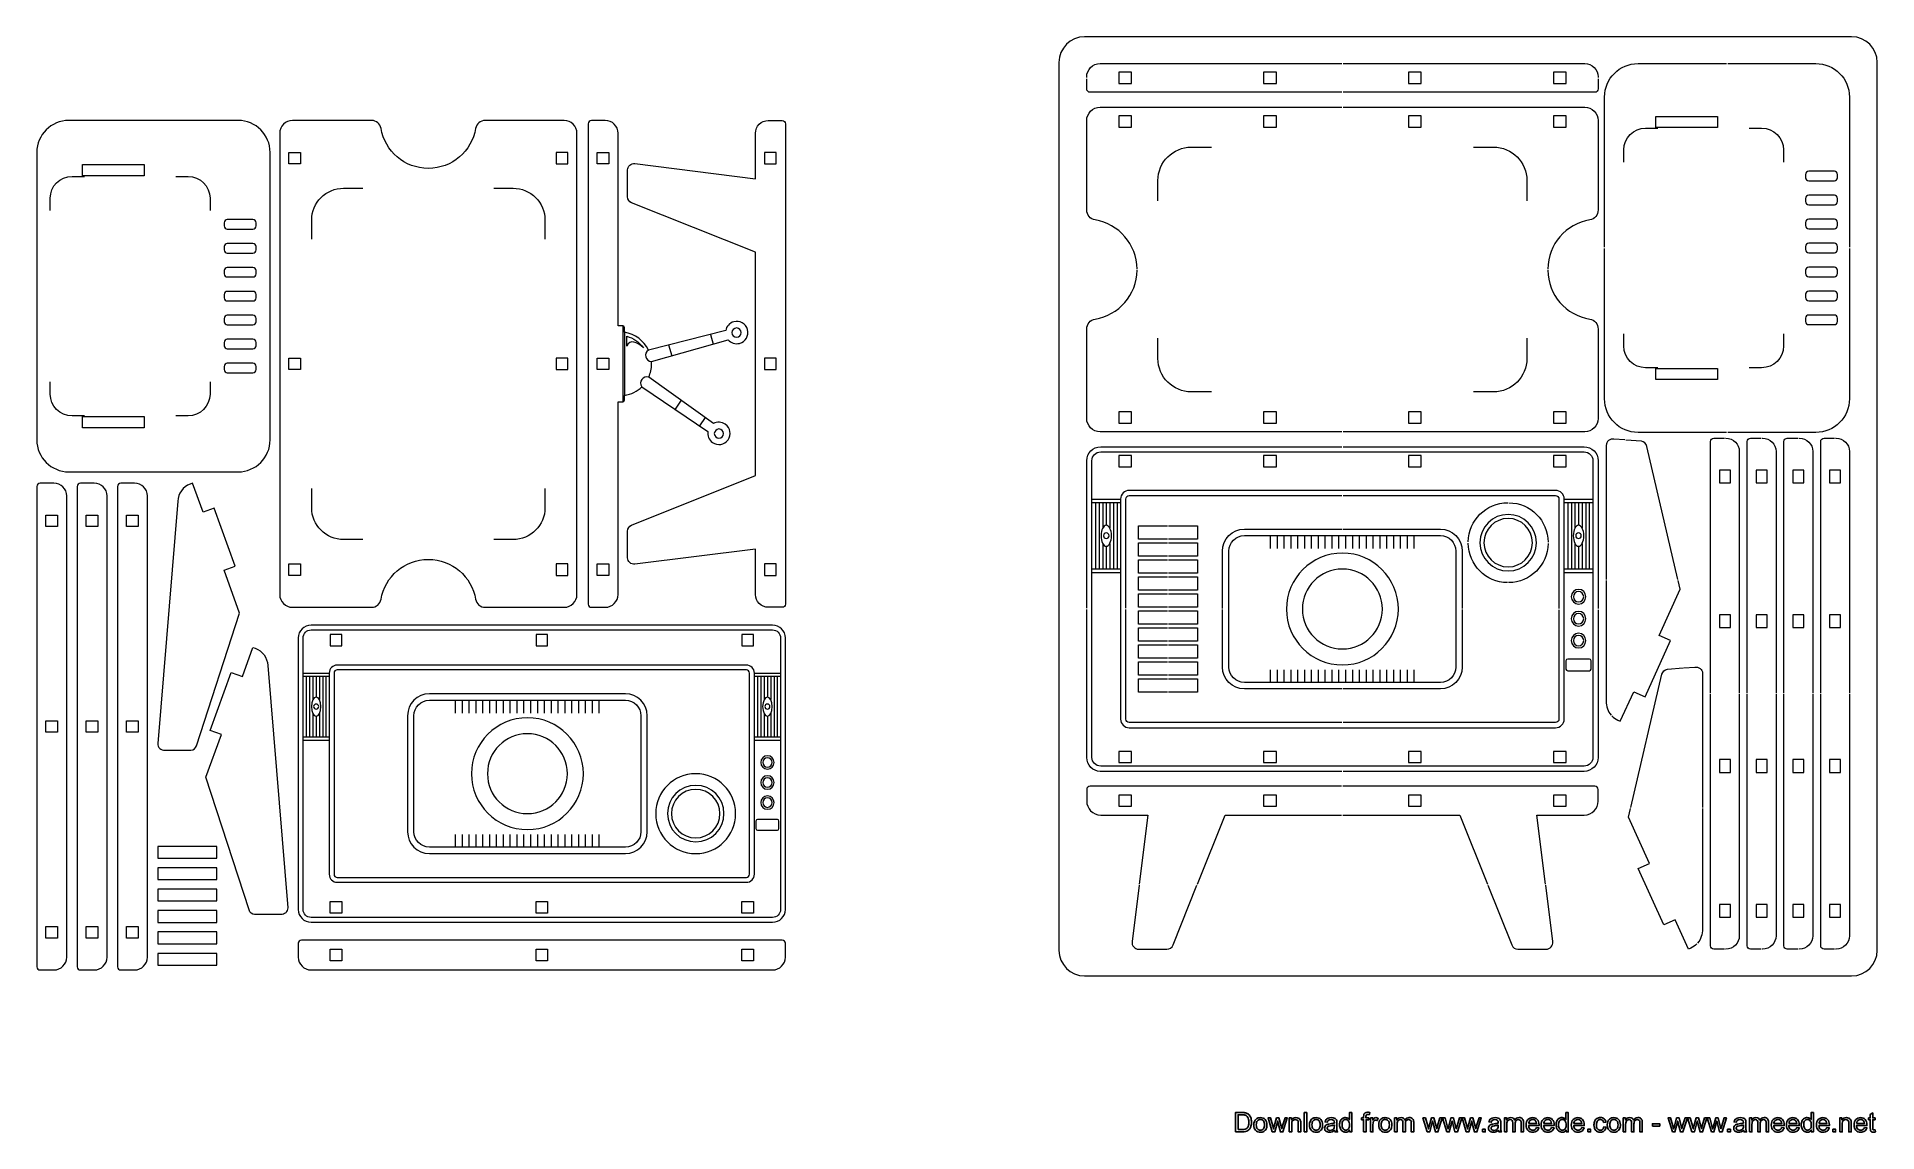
# Model space of a CAD drawing. Header units: millimetres. Extents: x -258 to 317, y -174 to 169.
import ezdxf

# ---------------------------------------------------------------- set-up
doc = ezdxf.new("R2010")
doc.units = ezdxf.units.MM
doc.header["$MEASUREMENT"] = 0
doc.layers.add('Layer 1', color=7, linetype='Continuous')

msp = doc.modelspace()

# ---------------------------------------------------------------- linework, layer by layer
at = {"layer": 'Layer 1', "color": 240, "lineweight": 9}
msp.add_open_spline([(69.4089, 168.5291), (69.4089, 168.5291), (309.409, 168.5291), (309.409, 168.5291), (309.409, 168.5291), (313.8151, 168.5291), (317.4089, 164.9319), (317.4089, 160.5291), (317.4089, 160.5291), (317.4089, 160.5291), (317.4089, -117.4709), (317.4089, -117.4709), (317.4089, -117.4709), (317.4089, -121.8737), (313.8117, -125.4709), (309.409, -125.4709), (309.409, -125.4709), (309.409, -125.4709), (69.4089, -125.4709), (69.4089, -125.4709), (69.4089, -125.4709), (65.0062, -125.4709), (61.409, -121.8771), (61.409, -117.4709), (61.409, -117.4709), (61.409, -117.4709), (61.409, 160.5291), (61.409, 160.5291), (61.409, 160.5291), (61.409, 164.9353), (65.0027, 168.5291), (69.4089, 168.5291)], degree=3, knots=[0, 0, 0, 0, 0.11111111, 0.11111111, 0.11111111, 0.11111111, 0.22222222, 0.22222222, 0.22222222, 0.22222222, 0.33333333, 0.33333333, 0.33333333, 0.33333333, 0.44444444, 0.44444444, 0.44444444, 0.44444444, 0.55555556, 0.55555556, 0.55555556, 0.55555556, 0.66666667, 0.66666667, 0.66666667, 0.66666667, 0.77777778, 0.77777778, 0.77777778, 0.77777778, 1, 1, 1, 1], dxfattribs=at)
at = {"layer": 'Layer 1', "color": 250, "lineweight": 9}
for points, knots in [([(70.0886, 155.8101), (70.0886, 155.8101), (70.0886, 155.9608), (70.0886, 155.9608), (70.0886, 155.9608), (70.0886, 158.2737), (71.9751, 160.1602), (74.288, 160.1602), (74.288, 160.1602), (74.288, 160.1602), (149.9385, 160.1602), (149.9385, 160.1602)], [0, 0, 0, 0, 0.25, 0.25, 0.25, 0.25, 0.5, 0.5, 0.5, 0.5, 1, 1, 1, 1]), ([(80.0885, 157.4101), (80.0885, 157.4101), (84.0885, 157.4101), (84.0885, 157.4101), (84.0885, 157.4101), (84.0885, 157.4101), (84.0885, 153.9101), (84.0885, 153.9101), (84.0885, 153.9101), (84.0885, 153.9101), (80.0885, 153.9101), (80.0885, 153.9101), (80.0885, 153.9101), (80.0885, 153.9101), (80.0885, 157.4101), (80.0885, 157.4101)], [0, 0, 0, 0, 0.2, 0.2, 0.2, 0.2, 0.4, 0.4, 0.4, 0.4, 0.6, 0.6, 0.6, 0.6, 1, 1, 1, 1]), ([(125.4218, 157.4101), (125.4218, 157.4101), (129.4218, 157.4101), (129.4218, 157.4101), (129.4218, 157.4101), (129.4218, 157.4101), (129.4218, 153.9101), (129.4218, 153.9101), (129.4218, 153.9101), (129.4218, 153.9101), (125.4218, 153.9101), (125.4218, 153.9101), (125.4218, 153.9101), (125.4218, 153.9101), (125.4218, 157.4101), (125.4218, 157.4101)], [0, 0, 0, 0, 0.2, 0.2, 0.2, 0.2, 0.4, 0.4, 0.4, 0.4, 0.6, 0.6, 0.6, 0.6, 1, 1, 1, 1]), ([(150.3385, 160.1602), (150.3385, 160.1602), (225.8891, 160.1602), (225.8891, 160.1602), (225.8891, 160.1602), (228.202, 160.1602), (230.0885, 158.2733), (230.0885, 155.9608), (230.0885, 155.9608), (230.0885, 155.9608), (230.0885, 155.8101), (230.0885, 155.8101)], [0, 0, 0, 0, 0.25, 0.25, 0.25, 0.25, 0.5, 0.5, 0.5, 0.5, 1, 1, 1, 1]), ([(170.7551, 157.4101), (170.7551, 157.4101), (174.7551, 157.4101), (174.7551, 157.4101), (174.7551, 157.4101), (174.7551, 157.4101), (174.7551, 153.9101), (174.7551, 153.9101), (174.7551, 153.9101), (174.7551, 153.9101), (170.7551, 153.9101), (170.7551, 153.9101), (170.7551, 153.9101), (170.7551, 153.9101), (170.7551, 157.4101), (170.7551, 157.4101)], [0, 0, 0, 0, 0.2, 0.2, 0.2, 0.2, 0.4, 0.4, 0.4, 0.4, 0.6, 0.6, 0.6, 0.6, 1, 1, 1, 1]), ([(216.0886, 157.4101), (216.0886, 157.4101), (220.0886, 157.4101), (220.0886, 157.4101), (220.0886, 157.4101), (220.0886, 157.4101), (220.0886, 153.9101), (220.0886, 153.9101), (220.0886, 153.9101), (220.0886, 153.9101), (216.0886, 153.9101), (216.0886, 153.9101), (216.0886, 153.9101), (216.0886, 153.9101), (216.0886, 157.4101), (216.0886, 157.4101)], [0, 0, 0, 0, 0.2, 0.2, 0.2, 0.2, 0.4, 0.4, 0.4, 0.4, 0.6, 0.6, 0.6, 0.6, 1, 1, 1, 1]), ([(232.0885, 102.6672), (232.0885, 102.6672), (232.0885, 149.6615), (232.0885, 149.6615), (232.0885, 149.6615), (232.0885, 155.4434), (236.8047, 160.1602), (242.5872, 160.1602), (242.5872, 160.1602), (242.5872, 160.1602), (270.2588, 160.1602), (270.2588, 160.1602)], [0, 0, 0, 0, 0.25, 0.25, 0.25, 0.25, 0.5, 0.5, 0.5, 0.5, 1, 1, 1, 1]), ([(270.6588, 160.1602), (270.6588, 160.1602), (298.2305, 160.1602), (298.2305, 160.1602), (298.2305, 160.1602), (304.013, 160.1602), (308.7292, 155.4437), (308.7292, 149.6615), (308.7292, 149.6615), (308.7292, 149.6615), (308.7292, 102.6672), (308.7292, 102.6672)], [0, 0, 0, 0, 0.25, 0.25, 0.25, 0.25, 0.5, 0.5, 0.5, 0.5, 1, 1, 1, 1]), ([(149.9385, 151.1599), (149.9385, 151.1599), (71.1384, 151.1599), (71.1384, 151.1599), (71.1384, 151.1599), (70.5606, 151.1599), (70.0886, 151.6315), (70.0886, 152.2097), (70.0886, 152.2097), (70.0886, 152.2097), (70.0886, 155.4101), (70.0886, 155.4101)], [0, 0, 0, 0, 0.25, 0.25, 0.25, 0.25, 0.5, 0.5, 0.5, 0.5, 1, 1, 1, 1]), ([(230.0885, 155.4101), (230.0885, 155.4101), (230.0885, 152.2097), (230.0885, 152.2097), (230.0885, 152.2097), (230.0885, 151.6319), (229.6166, 151.1599), (229.0387, 151.1599), (229.0387, 151.1599), (229.0387, 151.1599), (150.3385, 151.1599), (150.3385, 151.1599)], [0, 0, 0, 0, 0.25, 0.25, 0.25, 0.25, 0.5, 0.5, 0.5, 0.5, 1, 1, 1, 1]), ([(85.8349, 95.8272), (85.7626, 103.5619), (80.115, 109.9643), (72.7165, 111.207), (72.7165, 111.207), (71.1871, 111.4638), (70.0886, 112.7619), (70.0886, 114.3128), (70.0886, 114.3128), (70.0886, 114.3128), (70.0886, 142.2967), (70.0886, 142.2967), (70.0886, 142.2967), (70.0886, 144.6096), (71.9751, 146.4962), (74.288, 146.4962), (74.288, 146.4962), (74.288, 146.4962), (149.9385, 146.4962), (149.9385, 146.4962)], [0, 0, 0, 0, 0.16666667, 0.16666667, 0.16666667, 0.16666667, 0.33333333, 0.33333333, 0.33333333, 0.33333333, 0.5, 0.5, 0.5, 0.5, 0.66666667, 0.66666667, 0.66666667, 0.66666667, 1, 1, 1, 1]), ([(150.3385, 146.4962), (150.3385, 146.4962), (225.8891, 146.4962), (225.8891, 146.4962), (225.8891, 146.4962), (228.202, 146.4962), (230.0885, 144.6093), (230.0885, 142.2967), (230.0885, 142.2967), (230.0885, 142.2967), (230.0885, 114.3128), (230.0885, 114.3128), (230.0885, 114.3128), (230.0885, 112.762), (228.9901, 111.4638), (227.4606, 111.207), (227.4606, 111.207), (220.0621, 109.9643), (214.4145, 103.5619), (214.3422, 95.8272)], [0, 0, 0, 0, 0.16666667, 0.16666667, 0.16666667, 0.16666667, 0.33333333, 0.33333333, 0.33333333, 0.33333333, 0.5, 0.5, 0.5, 0.5, 0.66666667, 0.66666667, 0.66666667, 0.66666667, 1, 1, 1, 1]), ([(-185.4031, 132.3285), (-185.4031, 132.3285), (-185.4031, 42.3287), (-185.4031, 42.3287), (-185.4031, 42.3287), (-185.4031, 36.8209), (-189.8959, 32.3287), (-195.4031, 32.3287), (-195.4031, 32.3287), (-195.4031, 32.3287), (-248.4031, 32.3287), (-248.4031, 32.3287), (-248.4031, 32.3287), (-253.9103, 32.3287), (-258.4031, 36.8215), (-258.4031, 42.3287), (-258.4031, 42.3287), (-258.4031, 42.3287), (-258.4031, 132.3285), (-258.4031, 132.3285), (-258.4031, 132.3285), (-258.4031, 137.8357), (-253.9109, 142.3285), (-248.4031, 142.3285), (-248.4031, 142.3285), (-248.4031, 142.3285), (-195.4031, 142.3285), (-195.4031, 142.3285), (-195.4031, 142.3285), (-189.8953, 142.3285), (-185.4031, 137.8363), (-185.4031, 132.3285)], [0, 0, 0, 0, 0.11111111, 0.11111111, 0.11111111, 0.11111111, 0.22222222, 0.22222222, 0.22222222, 0.22222222, 0.33333333, 0.33333333, 0.33333333, 0.33333333, 0.44444444, 0.44444444, 0.44444444, 0.44444444, 0.55555556, 0.55555556, 0.55555556, 0.55555556, 0.66666667, 0.66666667, 0.66666667, 0.66666667, 0.77777778, 0.77777778, 0.77777778, 0.77777778, 1, 1, 1, 1]), ([(-89.4032, 138.3285), (-89.4032, 138.3285), (-89.4032, -6.0713), (-89.4032, -6.0713), (-89.4032, -6.0713), (-89.4032, -8.2744), (-91.2, -10.0713), (-93.4031, -10.0713), (-93.4031, -10.0713), (-93.4031, -10.0713), (-118.1527, -10.0713), (-118.1527, -10.0713), (-118.1527, -10.0713), (-119.63, -10.0713), (-120.8663, -9.0251), (-121.111, -7.5682), (-121.111, -7.5682), (-122.3024, -0.4754), (-128.4717, 4.9287), (-135.9031, 4.9287), (-135.9031, 4.9287), (-143.3345, 4.9287), (-149.5038, -0.4754), (-150.6952, -7.5682), (-150.6952, -7.5682), (-150.9399, -9.025), (-152.1763, -10.0713), (-153.6535, -10.0713), (-153.6535, -10.0713), (-153.6535, -10.0713), (-178.4031, -10.0713), (-178.4031, -10.0713), (-178.4031, -10.0713), (-180.6062, -10.0713), (-182.4031, -8.2744), (-182.4031, -6.0713), (-182.4031, -6.0713), (-182.4031, -6.0713), (-182.4031, 138.3285), (-182.4031, 138.3285), (-182.4031, 138.3285), (-182.4031, 140.5316), (-180.6062, 142.3285), (-178.4031, 142.3285), (-178.4031, 142.3285), (-178.4031, 142.3285), (-153.6535, 142.3285), (-153.6535, 142.3285), (-153.6535, 142.3285), (-152.1762, 142.3285), (-150.9399, 141.2823), (-150.6952, 139.8254), (-150.6952, 139.8254), (-149.5038, 132.7326), (-143.3345, 127.3285), (-135.9031, 127.3285), (-135.9031, 127.3285), (-128.4717, 127.3285), (-122.3024, 132.7326), (-121.111, 139.8254), (-121.111, 139.8254), (-120.8663, 141.2822), (-119.6299, 142.3285), (-118.1527, 142.3285), (-118.1527, 142.3285), (-118.1527, 142.3285), (-93.4031, 142.3285), (-93.4031, 142.3285), (-93.4031, 142.3285), (-91.2, 142.3285), (-89.4032, 140.5316), (-89.4032, 138.3285)], [0, 0, 0, 0, 0.05263158, 0.05263158, 0.05263158, 0.05263158, 0.10526316, 0.10526316, 0.10526316, 0.10526316, 0.15789474, 0.15789474, 0.15789474, 0.15789474, 0.21052632, 0.21052632, 0.21052632, 0.21052632, 0.26315789, 0.26315789, 0.26315789, 0.26315789, 0.31578947, 0.31578947, 0.31578947, 0.31578947, 0.36842105, 0.36842105, 0.36842105, 0.36842105, 0.42105263, 0.42105263, 0.42105263, 0.42105263, 0.47368421, 0.47368421, 0.47368421, 0.47368421, 0.52631579, 0.52631579, 0.52631579, 0.52631579, 0.57894737, 0.57894737, 0.57894737, 0.57894737, 0.63157895, 0.63157895, 0.63157895, 0.63157895, 0.68421053, 0.68421053, 0.68421053, 0.68421053, 0.73684211, 0.73684211, 0.73684211, 0.73684211, 0.78947368, 0.78947368, 0.78947368, 0.78947368, 0.84210526, 0.84210526, 0.84210526, 0.84210526, 0.89473684, 0.89473684, 0.89473684, 0.89473684, 1, 1, 1, 1]), ([(-76.5532, 138.3285), (-76.5532, 138.3285), (-76.5532, 78.0348), (-76.5532, 78.0348), (-76.5532, 78.0348), (-76.5532, 78.0348), (-75.0532, 78.0348), (-75.0532, 78.0348), (-75.0532, 78.0348), (-74.7778, 78.0348), (-74.5532, 77.8102), (-74.5532, 77.5348), (-74.5532, 77.5348), (-74.5532, 77.5348), (-74.5532, 76.0165), (-74.5532, 76.0165), (-74.5532, 76.0165), (-71.2344, 75.5173), (-68.4496, 73.3871), (-67.0414, 70.4681), (-67.0414, 70.4681), (-67.0414, 70.4681), (-42.87, 76.5752), (-42.87, 76.5752), (-42.87, 76.5752), (-42.6327, 77.8617), (-41.6807, 78.9621), (-40.3329, 79.3232), (-40.3329, 79.3232), (-38.4657, 79.8235), (-36.5466, 78.7155), (-36.0463, 76.8483), (-36.0463, 76.8483), (-35.546, 74.9812), (-36.6539, 73.062), (-38.5212, 72.5617), (-38.5212, 72.5617), (-39.8689, 72.2006), (-41.2436, 72.6775), (-42.0924, 73.673), (-42.0924, 73.673), (-42.0924, 73.673), (-66.081, 66.8756), (-66.081, 66.8756), (-66.081, 66.8756), (-66.0628, 66.6289), (-66.0532, 66.3798), (-66.0532, 66.1285), (-66.0532, 66.1285), (-66.0532, 64.662), (-66.3688, 63.2691), (-66.9361, 62.0145), (-66.9361, 62.0145), (-66.9361, 62.0145), (-46.7208, 47.4238), (-46.7208, 47.4238), (-46.7208, 47.4238), (-45.5828, 48.069), (-44.1279, 48.047), (-42.9849, 47.2467), (-42.9849, 47.2467), (-41.4014, 46.1379), (-41.0166, 43.9556), (-42.1254, 42.3721), (-42.1254, 42.3721), (-43.2341, 40.7887), (-45.4164, 40.4038), (-47, 41.5126), (-47, 41.5126), (-48.1429, 42.3129), (-48.6612, 43.6725), (-48.4442, 44.9626), (-48.4442, 44.9626), (-48.4442, 44.9626), (-69.0716, 58.9702), (-69.0716, 58.9702), (-69.0716, 58.9702), (-70.5356, 57.5422), (-72.4355, 56.5591), (-74.5532, 56.2404), (-74.5532, 56.2404), (-74.5532, 56.2404), (-74.5532, 54.7223), (-74.5532, 54.7223), (-74.5532, 54.7223), (-74.5532, 54.4469), (-74.7778, 54.2223), (-75.0532, 54.2223), (-75.0532, 54.2223), (-75.0532, 54.2223), (-76.5532, 54.2223), (-76.5532, 54.2223), (-76.5532, 54.2223), (-76.5532, 54.2223), (-76.5532, -6.0713), (-76.5532, -6.0713), (-76.5532, -6.0713), (-76.5532, -8.2744), (-78.3503, -10.0713), (-80.5532, -10.0713), (-80.5532, -10.0713), (-80.5532, -10.0713), (-84.9032, -10.0713), (-84.9032, -10.0713), (-84.9032, -10.0713), (-85.4538, -10.0713), (-85.9032, -9.6219), (-85.9032, -9.0713), (-85.9032, -9.0713), (-85.9032, -9.0713), (-85.9032, 141.3285), (-85.9032, 141.3285), (-85.9032, 141.3285), (-85.9032, 141.8791), (-85.454, 142.3285), (-84.9032, 142.3285), (-84.9032, 142.3285), (-84.9032, 142.3285), (-80.5532, 142.3285), (-80.5532, 142.3285), (-80.5532, 142.3285), (-78.3501, 142.3285), (-76.5532, 140.5316), (-76.5532, 138.3285)], [0, 0, 0, 0, 0.03125, 0.03125, 0.03125, 0.03125, 0.0625, 0.0625, 0.0625, 0.0625, 0.09375, 0.09375, 0.09375, 0.09375, 0.125, 0.125, 0.125, 0.125, 0.15625, 0.15625, 0.15625, 0.15625, 0.1875, 0.1875, 0.1875, 0.1875, 0.21875, 0.21875, 0.21875, 0.21875, 0.25, 0.25, 0.25, 0.25, 0.28125, 0.28125, 0.28125, 0.28125, 0.3125, 0.3125, 0.3125, 0.3125, 0.34375, 0.34375, 0.34375, 0.34375, 0.375, 0.375, 0.375, 0.375, 0.40625, 0.40625, 0.40625, 0.40625, 0.4375, 0.4375, 0.4375, 0.4375, 0.46875, 0.46875, 0.46875, 0.46875, 0.5, 0.5, 0.5, 0.5, 0.53125, 0.53125, 0.53125, 0.53125, 0.5625, 0.5625, 0.5625, 0.5625, 0.59375, 0.59375, 0.59375, 0.59375, 0.625, 0.625, 0.625, 0.625, 0.65625, 0.65625, 0.65625, 0.65625, 0.6875, 0.6875, 0.6875, 0.6875, 0.71875, 0.71875, 0.71875, 0.71875, 0.75, 0.75, 0.75, 0.75, 0.78125, 0.78125, 0.78125, 0.78125, 0.8125, 0.8125, 0.8125, 0.8125, 0.84375, 0.84375, 0.84375, 0.84375, 0.875, 0.875, 0.875, 0.875, 0.90625, 0.90625, 0.90625, 0.90625, 0.9375, 0.9375, 0.9375, 0.9375, 1, 1, 1, 1]), ([(-33.5532, 138.3285), (-33.5532, 138.3285), (-33.5532, 124.0925), (-33.5532, 124.0925), (-33.5532, 124.0925), (-33.5532, 124.0925), (-71.3051, 128.8114), (-71.3051, 128.8114), (-71.3051, 128.8114), (-71.8949, 128.8851), (-72.4312, 128.7196), (-72.8768, 128.3262), (-72.8768, 128.3262), (-73.3224, 127.9328), (-73.5532, 127.4212), (-73.5532, 126.8268), (-73.5532, 126.8268), (-73.5532, 126.8268), (-73.5532, 118.4464), (-73.5532, 118.4464), (-73.5532, 118.4464), (-73.5532, 117.6117), (-73.071, 116.8994), (-72.296, 116.5894), (-72.296, 116.5894), (-72.296, 116.5894), (-33.5532, 101.0927), (-33.5532, 101.0927), (-33.5532, 101.0927), (-33.5532, 101.0927), (-33.5532, 31.1645), (-33.5532, 31.1645), (-33.5532, 31.1645), (-33.5532, 31.1645), (-72.296, 15.6678), (-72.296, 15.6678), (-72.296, 15.6678), (-73.071, 15.3578), (-73.5532, 14.6455), (-73.5532, 13.8108), (-73.5532, 13.8108), (-73.5532, 13.8108), (-73.5532, 5.4304), (-73.5532, 5.4304), (-73.5532, 5.4304), (-73.5532, 4.836), (-73.3224, 4.3244), (-72.8768, 3.931), (-72.8768, 3.931), (-72.4312, 3.5376), (-71.8949, 3.3721), (-71.3051, 3.4458), (-71.3051, 3.4458), (-71.3051, 3.4458), (-33.5532, 8.1647), (-33.5532, 8.1647), (-33.5532, 8.1647), (-33.5532, 8.1647), (-33.5532, -6.0713), (-33.5532, -6.0713), (-33.5532, -6.0713), (-33.5532, -8.2744), (-31.7563, -10.0713), (-29.5532, -10.0713), (-29.5532, -10.0713), (-29.5532, -10.0713), (-25.2032, -10.0713), (-25.2032, -10.0713), (-25.2032, -10.0713), (-24.6524, -10.0713), (-24.2032, -9.6219), (-24.2032, -9.0713), (-24.2032, -9.0713), (-24.2032, -9.0713), (-24.2032, 141.3285), (-24.2032, 141.3285), (-24.2032, 141.3285), (-24.2032, 141.8791), (-24.6526, 142.3285), (-25.2032, 142.3285), (-25.2032, 142.3285), (-25.2032, 142.3285), (-29.5532, 142.3285), (-29.5532, 142.3285), (-29.5532, 142.3285), (-31.7561, 142.3285), (-33.5532, 140.5316), (-33.5532, 138.3285)], [0, 0, 0, 0, 0.04347826, 0.04347826, 0.04347826, 0.04347826, 0.08695652, 0.08695652, 0.08695652, 0.08695652, 0.13043478, 0.13043478, 0.13043478, 0.13043478, 0.17391304, 0.17391304, 0.17391304, 0.17391304, 0.2173913, 0.2173913, 0.2173913, 0.2173913, 0.26086957, 0.26086957, 0.26086957, 0.26086957, 0.30434783, 0.30434783, 0.30434783, 0.30434783, 0.34782609, 0.34782609, 0.34782609, 0.34782609, 0.39130435, 0.39130435, 0.39130435, 0.39130435, 0.43478261, 0.43478261, 0.43478261, 0.43478261, 0.47826087, 0.47826087, 0.47826087, 0.47826087, 0.52173913, 0.52173913, 0.52173913, 0.52173913, 0.56521739, 0.56521739, 0.56521739, 0.56521739, 0.60869565, 0.60869565, 0.60869565, 0.60869565, 0.65217391, 0.65217391, 0.65217391, 0.65217391, 0.69565217, 0.69565217, 0.69565217, 0.69565217, 0.73913043, 0.73913043, 0.73913043, 0.73913043, 0.7826087, 0.7826087, 0.7826087, 0.7826087, 0.82608696, 0.82608696, 0.82608696, 0.82608696, 0.86956522, 0.86956522, 0.86956522, 0.86956522, 0.91304348, 0.91304348, 0.91304348, 0.91304348, 1, 1, 1, 1]), ([(80.0885, 143.7461), (80.0885, 143.7461), (84.0885, 143.7461), (84.0885, 143.7461), (84.0885, 143.7461), (84.0885, 143.7461), (84.0885, 140.2461), (84.0885, 140.2461), (84.0885, 140.2461), (84.0885, 140.2461), (80.0885, 140.2461), (80.0885, 140.2461), (80.0885, 140.2461), (80.0885, 140.2461), (80.0885, 143.7461), (80.0885, 143.7461)], [0, 0, 0, 0, 0.2, 0.2, 0.2, 0.2, 0.4, 0.4, 0.4, 0.4, 0.6, 0.6, 0.6, 0.6, 1, 1, 1, 1]), ([(125.4218, 143.7461), (125.4218, 143.7461), (129.4218, 143.7461), (129.4218, 143.7461), (129.4218, 143.7461), (129.4218, 143.7461), (129.4218, 140.2461), (129.4218, 140.2461), (129.4218, 140.2461), (129.4218, 140.2461), (125.4218, 140.2461), (125.4218, 140.2461), (125.4218, 140.2461), (125.4218, 140.2461), (125.4218, 143.7461), (125.4218, 143.7461)], [0, 0, 0, 0, 0.2, 0.2, 0.2, 0.2, 0.4, 0.4, 0.4, 0.4, 0.6, 0.6, 0.6, 0.6, 1, 1, 1, 1]), ([(170.7551, 143.7461), (170.7551, 143.7461), (174.7551, 143.7461), (174.7551, 143.7461), (174.7551, 143.7461), (174.7551, 143.7461), (174.7551, 140.2461), (174.7551, 140.2461), (174.7551, 140.2461), (174.7551, 140.2461), (170.7551, 140.2461), (170.7551, 140.2461), (170.7551, 140.2461), (170.7551, 140.2461), (170.7551, 143.7461), (170.7551, 143.7461)], [0, 0, 0, 0, 0.2, 0.2, 0.2, 0.2, 0.4, 0.4, 0.4, 0.4, 0.6, 0.6, 0.6, 0.6, 1, 1, 1, 1]), ([(216.0886, 143.7461), (216.0886, 143.7461), (220.0886, 143.7461), (220.0886, 143.7461), (220.0886, 143.7461), (220.0886, 143.7461), (220.0886, 140.2461), (220.0886, 140.2461), (220.0886, 140.2461), (220.0886, 140.2461), (216.0886, 140.2461), (216.0886, 140.2461), (216.0886, 140.2461), (216.0886, 140.2461), (216.0886, 143.7461), (216.0886, 143.7461)], [0, 0, 0, 0, 0.2, 0.2, 0.2, 0.2, 0.4, 0.4, 0.4, 0.4, 0.6, 0.6, 0.6, 0.6, 1, 1, 1, 1]), ([(267.4802, 140.1172), (267.4802, 140.1172), (267.4802, 143.6172), (267.4802, 143.6172), (267.4802, 143.6172), (267.4802, 143.6172), (248.1617, 143.6172), (248.1617, 143.6172), (248.1617, 143.6172), (248.1617, 143.6172), (248.1617, 140.1172), (248.1617, 140.1172), (248.1617, 140.1172), (248.1617, 140.1172), (267.4802, 140.1172), (267.4802, 140.1172)], [0, 0, 0, 0, 0.2, 0.2, 0.2, 0.2, 0.4, 0.4, 0.4, 0.4, 0.6, 0.6, 0.6, 0.6, 1, 1, 1, 1]), ([(-224.8317, 125.0286), (-224.8317, 125.0286), (-224.8317, 128.5286), (-224.8317, 128.5286), (-224.8317, 128.5286), (-224.8317, 128.5286), (-244.1502, 128.5286), (-244.1502, 128.5286), (-244.1502, 128.5286), (-244.1502, 128.5286), (-244.1502, 125.0286), (-244.1502, 125.0286), (-244.1502, 125.0286), (-244.1502, 125.0286), (-224.8317, 125.0286), (-224.8317, 125.0286)], [0, 0, 0, 0, 0.2, 0.2, 0.2, 0.2, 0.4, 0.4, 0.4, 0.4, 0.6, 0.6, 0.6, 0.6, 1, 1, 1, 1]), ([(-179.5281, 132.3285), (-179.5281, 132.3285), (-179.5281, 128.7285), (-179.5281, 128.7285), (-179.5281, 128.7285), (-179.5281, 128.7285), (-175.9281, 128.7285), (-175.9281, 128.7285), (-175.9281, 128.7285), (-175.9281, 128.7285), (-175.9281, 132.3285), (-175.9281, 132.3285), (-175.9281, 132.3285), (-175.9281, 132.3285), (-179.5281, 132.3285), (-179.5281, 132.3285)], [0, 0, 0, 0, 0.2, 0.2, 0.2, 0.2, 0.4, 0.4, 0.4, 0.4, 0.6, 0.6, 0.6, 0.6, 1, 1, 1, 1]), ([(-92.2781, 132.3285), (-92.2781, 132.3285), (-92.2781, 128.7285), (-92.2781, 128.7285), (-92.2781, 128.7285), (-92.2781, 128.7285), (-95.8781, 128.7285), (-95.8781, 128.7285), (-95.8781, 128.7285), (-95.8781, 128.7285), (-95.8781, 132.3285), (-95.8781, 132.3285), (-95.8781, 132.3285), (-95.8781, 132.3285), (-92.2781, 132.3285), (-92.2781, 132.3285)], [0, 0, 0, 0, 0.2, 0.2, 0.2, 0.2, 0.4, 0.4, 0.4, 0.4, 0.6, 0.6, 0.6, 0.6, 1, 1, 1, 1]), ([(-83.0282, 132.3285), (-83.0282, 132.3285), (-83.0282, 128.7285), (-83.0282, 128.7285), (-83.0282, 128.7285), (-83.0282, 128.7285), (-79.4282, 128.7285), (-79.4282, 128.7285), (-79.4282, 128.7285), (-79.4282, 128.7285), (-79.4282, 132.3285), (-79.4282, 132.3285), (-79.4282, 132.3285), (-79.4282, 132.3285), (-83.0282, 132.3285), (-83.0282, 132.3285)], [0, 0, 0, 0, 0.2, 0.2, 0.2, 0.2, 0.4, 0.4, 0.4, 0.4, 0.6, 0.6, 0.6, 0.6, 1, 1, 1, 1]), ([(-27.0782, 132.3285), (-27.0782, 132.3285), (-27.0782, 128.7285), (-27.0782, 128.7285), (-27.0782, 128.7285), (-27.0782, 128.7285), (-30.6782, 128.7285), (-30.6782, 128.7285), (-30.6782, 128.7285), (-30.6782, 128.7285), (-30.6782, 132.3285), (-30.6782, 132.3285), (-30.6782, 132.3285), (-30.6782, 132.3285), (-27.0782, 132.3285), (-27.0782, 132.3285)], [0, 0, 0, 0, 0.2, 0.2, 0.2, 0.2, 0.4, 0.4, 0.4, 0.4, 0.6, 0.6, 0.6, 0.6, 1, 1, 1, 1]), ([(305.0096, 125.4172), (305.0096, 125.4172), (305.0096, 124.4172), (305.0096, 124.4172), (305.0096, 124.4172), (305.0096, 123.8664), (304.5604, 123.4172), (304.0096, 123.4172), (304.0096, 123.4172), (304.0096, 123.4172), (296.0096, 123.4172), (296.0096, 123.4172), (296.0096, 123.4172), (295.4588, 123.4172), (295.0096, 123.8664), (295.0096, 124.4172), (295.0096, 124.4172), (295.0096, 124.4172), (295.0096, 125.4172), (295.0096, 125.4172), (295.0096, 125.4172), (295.0096, 125.968), (295.4588, 126.4172), (296.0096, 126.4172), (296.0096, 126.4172), (296.0096, 126.4172), (304.0096, 126.4172), (304.0096, 126.4172), (304.0096, 126.4172), (304.5604, 126.4172), (305.0096, 125.968), (305.0096, 125.4172)], [0, 0, 0, 0, 0.11111111, 0.11111111, 0.11111111, 0.11111111, 0.22222222, 0.22222222, 0.22222222, 0.22222222, 0.33333333, 0.33333333, 0.33333333, 0.33333333, 0.44444444, 0.44444444, 0.44444444, 0.44444444, 0.55555556, 0.55555556, 0.55555556, 0.55555556, 0.66666667, 0.66666667, 0.66666667, 0.66666667, 0.77777778, 0.77777778, 0.77777778, 0.77777778, 1, 1, 1, 1]), ([(305.0096, 117.9172), (305.0096, 117.9172), (305.0096, 116.9172), (305.0096, 116.9172), (305.0096, 116.9172), (305.0096, 116.3664), (304.5604, 115.9172), (304.0096, 115.9172), (304.0096, 115.9172), (304.0096, 115.9172), (296.0096, 115.9172), (296.0096, 115.9172), (296.0096, 115.9172), (295.4588, 115.9172), (295.0096, 116.3664), (295.0096, 116.9172), (295.0096, 116.9172), (295.0096, 116.9172), (295.0096, 117.9172), (295.0096, 117.9172), (295.0096, 117.9172), (295.0096, 118.468), (295.4588, 118.9172), (296.0096, 118.9172), (296.0096, 118.9172), (296.0096, 118.9172), (304.0096, 118.9172), (304.0096, 118.9172), (304.0096, 118.9172), (304.5604, 118.9172), (305.0096, 118.468), (305.0096, 117.9172)], [0, 0, 0, 0, 0.11111111, 0.11111111, 0.11111111, 0.11111111, 0.22222222, 0.22222222, 0.22222222, 0.22222222, 0.33333333, 0.33333333, 0.33333333, 0.33333333, 0.44444444, 0.44444444, 0.44444444, 0.44444444, 0.55555556, 0.55555556, 0.55555556, 0.55555556, 0.66666667, 0.66666667, 0.66666667, 0.66666667, 0.77777778, 0.77777778, 0.77777778, 0.77777778, 1, 1, 1, 1]), ([(-189.8023, 110.3285), (-189.8023, 110.3285), (-189.8023, 109.3285), (-189.8023, 109.3285), (-189.8023, 109.3285), (-189.8023, 108.7777), (-190.2515, 108.3285), (-190.8023, 108.3285), (-190.8023, 108.3285), (-190.8023, 108.3285), (-198.8023, 108.3285), (-198.8023, 108.3285), (-198.8023, 108.3285), (-199.3531, 108.3285), (-199.8023, 108.7777), (-199.8023, 109.3285), (-199.8023, 109.3285), (-199.8023, 109.3285), (-199.8023, 110.3285), (-199.8023, 110.3285), (-199.8023, 110.3285), (-199.8023, 110.8793), (-199.3531, 111.3285), (-198.8023, 111.3285), (-198.8023, 111.3285), (-198.8023, 111.3285), (-190.8023, 111.3285), (-190.8023, 111.3285), (-190.8023, 111.3285), (-190.2515, 111.3285), (-189.8023, 110.8793), (-189.8023, 110.3285)], [0, 0, 0, 0, 0.11111111, 0.11111111, 0.11111111, 0.11111111, 0.22222222, 0.22222222, 0.22222222, 0.22222222, 0.33333333, 0.33333333, 0.33333333, 0.33333333, 0.44444444, 0.44444444, 0.44444444, 0.44444444, 0.55555556, 0.55555556, 0.55555556, 0.55555556, 0.66666667, 0.66666667, 0.66666667, 0.66666667, 0.77777778, 0.77777778, 0.77777778, 0.77777778, 1, 1, 1, 1]), ([(305.0096, 110.4172), (305.0096, 110.4172), (305.0096, 109.4172), (305.0096, 109.4172), (305.0096, 109.4172), (305.0096, 108.8664), (304.5604, 108.4172), (304.0096, 108.4172), (304.0096, 108.4172), (304.0096, 108.4172), (296.0096, 108.4172), (296.0096, 108.4172), (296.0096, 108.4172), (295.4588, 108.4172), (295.0096, 108.8664), (295.0096, 109.4172), (295.0096, 109.4172), (295.0096, 109.4172), (295.0096, 110.4172), (295.0096, 110.4172), (295.0096, 110.4172), (295.0096, 110.968), (295.4588, 111.4172), (296.0096, 111.4172), (296.0096, 111.4172), (296.0096, 111.4172), (304.0096, 111.4172), (304.0096, 111.4172), (304.0096, 111.4172), (304.5604, 111.4172), (305.0096, 110.968), (305.0096, 110.4172)], [0, 0, 0, 0, 0.11111111, 0.11111111, 0.11111111, 0.11111111, 0.22222222, 0.22222222, 0.22222222, 0.22222222, 0.33333333, 0.33333333, 0.33333333, 0.33333333, 0.44444444, 0.44444444, 0.44444444, 0.44444444, 0.55555556, 0.55555556, 0.55555556, 0.55555556, 0.66666667, 0.66666667, 0.66666667, 0.66666667, 0.77777778, 0.77777778, 0.77777778, 0.77777778, 1, 1, 1, 1]), ([(-189.8023, 102.8285), (-189.8023, 102.8285), (-189.8023, 101.8285), (-189.8023, 101.8285), (-189.8023, 101.8285), (-189.8023, 101.2777), (-190.2515, 100.8285), (-190.8023, 100.8285), (-190.8023, 100.8285), (-190.8023, 100.8285), (-198.8023, 100.8285), (-198.8023, 100.8285), (-198.8023, 100.8285), (-199.3531, 100.8285), (-199.8023, 101.2777), (-199.8023, 101.8285), (-199.8023, 101.8285), (-199.8023, 101.8285), (-199.8023, 102.8285), (-199.8023, 102.8285), (-199.8023, 102.8285), (-199.8023, 103.3793), (-199.3531, 103.8285), (-198.8023, 103.8285), (-198.8023, 103.8285), (-198.8023, 103.8285), (-190.8023, 103.8285), (-190.8023, 103.8285), (-190.8023, 103.8285), (-190.2515, 103.8285), (-189.8023, 103.3793), (-189.8023, 102.8285)], [0, 0, 0, 0, 0.11111111, 0.11111111, 0.11111111, 0.11111111, 0.22222222, 0.22222222, 0.22222222, 0.22222222, 0.33333333, 0.33333333, 0.33333333, 0.33333333, 0.44444444, 0.44444444, 0.44444444, 0.44444444, 0.55555556, 0.55555556, 0.55555556, 0.55555556, 0.66666667, 0.66666667, 0.66666667, 0.66666667, 0.77777778, 0.77777778, 0.77777778, 0.77777778, 1, 1, 1, 1]), ([(305.0096, 102.9172), (305.0096, 102.9172), (305.0096, 101.9172), (305.0096, 101.9172), (305.0096, 101.9172), (305.0096, 101.3664), (304.5604, 100.9172), (304.0096, 100.9172), (304.0096, 100.9172), (304.0096, 100.9172), (296.0096, 100.9172), (296.0096, 100.9172), (296.0096, 100.9172), (295.4588, 100.9172), (295.0096, 101.3664), (295.0096, 101.9172), (295.0096, 101.9172), (295.0096, 101.9172), (295.0096, 102.9172), (295.0096, 102.9172), (295.0096, 102.9172), (295.0096, 103.468), (295.4588, 103.9172), (296.0096, 103.9172), (296.0096, 103.9172), (296.0096, 103.9172), (304.0096, 103.9172), (304.0096, 103.9172), (304.0096, 103.9172), (304.5604, 103.9172), (305.0096, 103.468), (305.0096, 102.9172)], [0, 0, 0, 0, 0.11111111, 0.11111111, 0.11111111, 0.11111111, 0.22222222, 0.22222222, 0.22222222, 0.22222222, 0.33333333, 0.33333333, 0.33333333, 0.33333333, 0.44444444, 0.44444444, 0.44444444, 0.44444444, 0.55555556, 0.55555556, 0.55555556, 0.55555556, 0.66666667, 0.66666667, 0.66666667, 0.66666667, 0.77777778, 0.77777778, 0.77777778, 0.77777778, 1, 1, 1, 1]), ([(270.2588, 44.6743), (270.2588, 44.6743), (242.5872, 44.6743), (242.5872, 44.6743), (242.5872, 44.6743), (236.8054, 44.6743), (232.0885, 49.3912), (232.0885, 55.1731), (232.0885, 55.1731), (232.0885, 55.1731), (232.0885, 102.2672), (232.0885, 102.2672)], [0, 0, 0, 0, 0.25, 0.25, 0.25, 0.25, 0.5, 0.5, 0.5, 0.5, 1, 1, 1, 1]), ([(308.7292, 102.2672), (308.7292, 102.2672), (308.7292, 55.1731), (308.7292, 55.1731), (308.7292, 55.1731), (308.7292, 49.3909), (304.012, 44.6743), (298.2305, 44.6743), (298.2305, 44.6743), (298.2305, 44.6743), (270.6588, 44.6743), (270.6588, 44.6743)], [0, 0, 0, 0, 0.25, 0.25, 0.25, 0.25, 0.5, 0.5, 0.5, 0.5, 1, 1, 1, 1]), ([(-189.8023, 95.3285), (-189.8023, 95.3285), (-189.8023, 94.3285), (-189.8023, 94.3285), (-189.8023, 94.3285), (-189.8023, 93.7777), (-190.2515, 93.3285), (-190.8023, 93.3285), (-190.8023, 93.3285), (-190.8023, 93.3285), (-198.8023, 93.3285), (-198.8023, 93.3285), (-198.8023, 93.3285), (-199.3531, 93.3285), (-199.8023, 93.7777), (-199.8023, 94.3285), (-199.8023, 94.3285), (-199.8023, 94.3285), (-199.8023, 95.3285), (-199.8023, 95.3285), (-199.8023, 95.3285), (-199.8023, 95.8793), (-199.3531, 96.3285), (-198.8023, 96.3285), (-198.8023, 96.3285), (-198.8023, 96.3285), (-190.8023, 96.3285), (-190.8023, 96.3285), (-190.8023, 96.3285), (-190.2515, 96.3285), (-189.8023, 95.8793), (-189.8023, 95.3285)], [0, 0, 0, 0, 0.11111111, 0.11111111, 0.11111111, 0.11111111, 0.22222222, 0.22222222, 0.22222222, 0.22222222, 0.33333333, 0.33333333, 0.33333333, 0.33333333, 0.44444444, 0.44444444, 0.44444444, 0.44444444, 0.55555556, 0.55555556, 0.55555556, 0.55555556, 0.66666667, 0.66666667, 0.66666667, 0.66666667, 0.77777778, 0.77777778, 0.77777778, 0.77777778, 1, 1, 1, 1]), ([(149.9385, 44.8583), (149.9385, 44.8583), (74.288, 44.8583), (74.288, 44.8583), (74.288, 44.8583), (71.9753, 44.8583), (70.0886, 46.7449), (70.0886, 49.0578), (70.0886, 49.0578), (70.0886, 49.0578), (70.0886, 77.0416), (70.0886, 77.0416), (70.0886, 77.0416), (70.0886, 78.5926), (71.1871, 79.8906), (72.7165, 80.1474), (72.7165, 80.1474), (80.115, 81.39), (85.7626, 87.6925), (85.8349, 95.4272)], [0, 0, 0, 0, 0.16666667, 0.16666667, 0.16666667, 0.16666667, 0.33333333, 0.33333333, 0.33333333, 0.33333333, 0.5, 0.5, 0.5, 0.5, 0.66666667, 0.66666667, 0.66666667, 0.66666667, 1, 1, 1, 1]), ([(214.3422, 95.4272), (214.4145, 87.6925), (220.0621, 81.39), (227.4606, 80.1474), (227.4606, 80.1474), (228.9899, 79.8906), (230.0885, 78.5922), (230.0885, 77.0416), (230.0885, 77.0416), (230.0885, 77.0416), (230.0885, 49.0578), (230.0885, 49.0578), (230.0885, 49.0578), (230.0885, 46.7452), (228.2017, 44.8583), (225.8891, 44.8583), (225.8891, 44.8583), (225.8891, 44.8583), (150.3385, 44.8583), (150.3385, 44.8583)], [0, 0, 0, 0, 0.16666667, 0.16666667, 0.16666667, 0.16666667, 0.33333333, 0.33333333, 0.33333333, 0.33333333, 0.5, 0.5, 0.5, 0.5, 0.66666667, 0.66666667, 0.66666667, 0.66666667, 1, 1, 1, 1]), ([(305.0096, 95.4172), (305.0096, 95.4172), (305.0096, 94.4172), (305.0096, 94.4172), (305.0096, 94.4172), (305.0096, 93.8664), (304.5604, 93.4172), (304.0096, 93.4172), (304.0096, 93.4172), (304.0096, 93.4172), (296.0096, 93.4172), (296.0096, 93.4172), (296.0096, 93.4172), (295.4588, 93.4172), (295.0096, 93.8664), (295.0096, 94.4172), (295.0096, 94.4172), (295.0096, 94.4172), (295.0096, 95.4172), (295.0096, 95.4172), (295.0096, 95.4172), (295.0096, 95.968), (295.4588, 96.4172), (296.0096, 96.4172), (296.0096, 96.4172), (296.0096, 96.4172), (304.0096, 96.4172), (304.0096, 96.4172), (304.0096, 96.4172), (304.5604, 96.4172), (305.0096, 95.968), (305.0096, 95.4172)], [0, 0, 0, 0, 0.11111111, 0.11111111, 0.11111111, 0.11111111, 0.22222222, 0.22222222, 0.22222222, 0.22222222, 0.33333333, 0.33333333, 0.33333333, 0.33333333, 0.44444444, 0.44444444, 0.44444444, 0.44444444, 0.55555556, 0.55555556, 0.55555556, 0.55555556, 0.66666667, 0.66666667, 0.66666667, 0.66666667, 0.77777778, 0.77777778, 0.77777778, 0.77777778, 1, 1, 1, 1]), ([(-189.8023, 87.8285), (-189.8023, 87.8285), (-189.8023, 86.8285), (-189.8023, 86.8285), (-189.8023, 86.8285), (-189.8023, 86.2777), (-190.2515, 85.8285), (-190.8023, 85.8285), (-190.8023, 85.8285), (-190.8023, 85.8285), (-198.8023, 85.8285), (-198.8023, 85.8285), (-198.8023, 85.8285), (-199.3531, 85.8285), (-199.8023, 86.2777), (-199.8023, 86.8285), (-199.8023, 86.8285), (-199.8023, 86.8285), (-199.8023, 87.8285), (-199.8023, 87.8285), (-199.8023, 87.8285), (-199.8023, 88.3793), (-199.3531, 88.8285), (-198.8023, 88.8285), (-198.8023, 88.8285), (-198.8023, 88.8285), (-190.8023, 88.8285), (-190.8023, 88.8285), (-190.8023, 88.8285), (-190.2515, 88.8285), (-189.8023, 88.3793), (-189.8023, 87.8285)], [0, 0, 0, 0, 0.11111111, 0.11111111, 0.11111111, 0.11111111, 0.22222222, 0.22222222, 0.22222222, 0.22222222, 0.33333333, 0.33333333, 0.33333333, 0.33333333, 0.44444444, 0.44444444, 0.44444444, 0.44444444, 0.55555556, 0.55555556, 0.55555556, 0.55555556, 0.66666667, 0.66666667, 0.66666667, 0.66666667, 0.77777778, 0.77777778, 0.77777778, 0.77777778, 1, 1, 1, 1]), ([(305.0096, 87.9172), (305.0096, 87.9172), (305.0096, 86.9172), (305.0096, 86.9172), (305.0096, 86.9172), (305.0096, 86.3664), (304.5604, 85.9172), (304.0096, 85.9172), (304.0096, 85.9172), (304.0096, 85.9172), (296.0096, 85.9172), (296.0096, 85.9172), (296.0096, 85.9172), (295.4588, 85.9172), (295.0096, 86.3664), (295.0096, 86.9172), (295.0096, 86.9172), (295.0096, 86.9172), (295.0096, 87.9172), (295.0096, 87.9172), (295.0096, 87.9172), (295.0096, 88.468), (295.4588, 88.9172), (296.0096, 88.9172), (296.0096, 88.9172), (296.0096, 88.9172), (304.0096, 88.9172), (304.0096, 88.9172), (304.0096, 88.9172), (304.5604, 88.9172), (305.0096, 88.468), (305.0096, 87.9172)], [0, 0, 0, 0, 0.11111111, 0.11111111, 0.11111111, 0.11111111, 0.22222222, 0.22222222, 0.22222222, 0.22222222, 0.33333333, 0.33333333, 0.33333333, 0.33333333, 0.44444444, 0.44444444, 0.44444444, 0.44444444, 0.55555556, 0.55555556, 0.55555556, 0.55555556, 0.66666667, 0.66666667, 0.66666667, 0.66666667, 0.77777778, 0.77777778, 0.77777778, 0.77777778, 1, 1, 1, 1]), ([(-189.8023, 80.3285), (-189.8023, 80.3285), (-189.8023, 79.3285), (-189.8023, 79.3285), (-189.8023, 79.3285), (-189.8023, 78.7777), (-190.2515, 78.3285), (-190.8023, 78.3285), (-190.8023, 78.3285), (-190.8023, 78.3285), (-198.8023, 78.3285), (-198.8023, 78.3285), (-198.8023, 78.3285), (-199.3531, 78.3285), (-199.8023, 78.7777), (-199.8023, 79.3285), (-199.8023, 79.3285), (-199.8023, 79.3285), (-199.8023, 80.3285), (-199.8023, 80.3285), (-199.8023, 80.3285), (-199.8023, 80.8793), (-199.3531, 81.3285), (-198.8023, 81.3285), (-198.8023, 81.3285), (-198.8023, 81.3285), (-190.8023, 81.3285), (-190.8023, 81.3285), (-190.8023, 81.3285), (-190.2515, 81.3285), (-189.8023, 80.8793), (-189.8023, 80.3285)], [0, 0, 0, 0, 0.11111111, 0.11111111, 0.11111111, 0.11111111, 0.22222222, 0.22222222, 0.22222222, 0.22222222, 0.33333333, 0.33333333, 0.33333333, 0.33333333, 0.44444444, 0.44444444, 0.44444444, 0.44444444, 0.55555556, 0.55555556, 0.55555556, 0.55555556, 0.66666667, 0.66666667, 0.66666667, 0.66666667, 0.77777778, 0.77777778, 0.77777778, 0.77777778, 1, 1, 1, 1]), ([(305.0096, 80.4172), (305.0096, 80.4172), (305.0096, 79.4172), (305.0096, 79.4172), (305.0096, 79.4172), (305.0096, 78.8664), (304.5604, 78.4172), (304.0096, 78.4172), (304.0096, 78.4172), (304.0096, 78.4172), (296.0096, 78.4172), (296.0096, 78.4172), (296.0096, 78.4172), (295.4588, 78.4172), (295.0096, 78.8664), (295.0096, 79.4172), (295.0096, 79.4172), (295.0096, 79.4172), (295.0096, 80.4172), (295.0096, 80.4172), (295.0096, 80.4172), (295.0096, 80.968), (295.4588, 81.4172), (296.0096, 81.4172), (296.0096, 81.4172), (296.0096, 81.4172), (304.0096, 81.4172), (304.0096, 81.4172), (304.0096, 81.4172), (304.5604, 81.4172), (305.0096, 80.968), (305.0096, 80.4172)], [0, 0, 0, 0, 0.11111111, 0.11111111, 0.11111111, 0.11111111, 0.22222222, 0.22222222, 0.22222222, 0.22222222, 0.33333333, 0.33333333, 0.33333333, 0.33333333, 0.44444444, 0.44444444, 0.44444444, 0.44444444, 0.55555556, 0.55555556, 0.55555556, 0.55555556, 0.66666667, 0.66666667, 0.66666667, 0.66666667, 0.77777778, 0.77777778, 0.77777778, 0.77777778, 1, 1, 1, 1]), ([(-189.8023, 72.8285), (-189.8023, 72.8285), (-189.8023, 71.8285), (-189.8023, 71.8285), (-189.8023, 71.8285), (-189.8023, 71.2777), (-190.2515, 70.8285), (-190.8023, 70.8285), (-190.8023, 70.8285), (-190.8023, 70.8285), (-198.8023, 70.8285), (-198.8023, 70.8285), (-198.8023, 70.8285), (-199.3531, 70.8285), (-199.8023, 71.2777), (-199.8023, 71.8285), (-199.8023, 71.8285), (-199.8023, 71.8285), (-199.8023, 72.8285), (-199.8023, 72.8285), (-199.8023, 72.8285), (-199.8023, 73.3793), (-199.3531, 73.8285), (-198.8023, 73.8285), (-198.8023, 73.8285), (-198.8023, 73.8285), (-190.8023, 73.8285), (-190.8023, 73.8285), (-190.8023, 73.8285), (-190.2515, 73.8285), (-189.8023, 73.3793), (-189.8023, 72.8285)], [0, 0, 0, 0, 0.11111111, 0.11111111, 0.11111111, 0.11111111, 0.22222222, 0.22222222, 0.22222222, 0.22222222, 0.33333333, 0.33333333, 0.33333333, 0.33333333, 0.44444444, 0.44444444, 0.44444444, 0.44444444, 0.55555556, 0.55555556, 0.55555556, 0.55555556, 0.66666667, 0.66666667, 0.66666667, 0.66666667, 0.77777778, 0.77777778, 0.77777778, 0.77777778, 1, 1, 1, 1]), ([(-189.8023, 65.3285), (-189.8023, 65.3285), (-189.8023, 64.3285), (-189.8023, 64.3285), (-189.8023, 64.3285), (-189.8023, 63.7777), (-190.2515, 63.3285), (-190.8023, 63.3285), (-190.8023, 63.3285), (-190.8023, 63.3285), (-198.8023, 63.3285), (-198.8023, 63.3285), (-198.8023, 63.3285), (-199.3531, 63.3285), (-199.8023, 63.7777), (-199.8023, 64.3285), (-199.8023, 64.3285), (-199.8023, 64.3285), (-199.8023, 65.3285), (-199.8023, 65.3285), (-199.8023, 65.3285), (-199.8023, 65.8793), (-199.3531, 66.3285), (-198.8023, 66.3285), (-198.8023, 66.3285), (-198.8023, 66.3285), (-190.8023, 66.3285), (-190.8023, 66.3285), (-190.8023, 66.3285), (-190.2515, 66.3285), (-189.8023, 65.8793), (-189.8023, 65.3285)], [0, 0, 0, 0, 0.11111111, 0.11111111, 0.11111111, 0.11111111, 0.22222222, 0.22222222, 0.22222222, 0.22222222, 0.33333333, 0.33333333, 0.33333333, 0.33333333, 0.44444444, 0.44444444, 0.44444444, 0.44444444, 0.55555556, 0.55555556, 0.55555556, 0.55555556, 0.66666667, 0.66666667, 0.66666667, 0.66666667, 0.77777778, 0.77777778, 0.77777778, 0.77777778, 1, 1, 1, 1]), ([(-179.5281, 67.9286), (-179.5281, 67.9286), (-179.5281, 64.3286), (-179.5281, 64.3286), (-179.5281, 64.3286), (-179.5281, 64.3286), (-175.9281, 64.3286), (-175.9281, 64.3286), (-175.9281, 64.3286), (-175.9281, 64.3286), (-175.9281, 67.9286), (-175.9281, 67.9286), (-175.9281, 67.9286), (-175.9281, 67.9286), (-179.5281, 67.9286), (-179.5281, 67.9286)], [0, 0, 0, 0, 0.2, 0.2, 0.2, 0.2, 0.4, 0.4, 0.4, 0.4, 0.6, 0.6, 0.6, 0.6, 1, 1, 1, 1]), ([(-92.2781, 67.9286), (-92.2781, 67.9286), (-92.2781, 64.3286), (-92.2781, 64.3286), (-92.2781, 64.3286), (-92.2781, 64.3286), (-95.8781, 64.3286), (-95.8781, 64.3286), (-95.8781, 64.3286), (-95.8781, 64.3286), (-95.8781, 67.9286), (-95.8781, 67.9286), (-95.8781, 67.9286), (-95.8781, 67.9286), (-92.2781, 67.9286), (-92.2781, 67.9286)], [0, 0, 0, 0, 0.2, 0.2, 0.2, 0.2, 0.4, 0.4, 0.4, 0.4, 0.6, 0.6, 0.6, 0.6, 1, 1, 1, 1]), ([(-83.0282, 67.9285), (-83.0282, 67.9285), (-83.0282, 64.3285), (-83.0282, 64.3285), (-83.0282, 64.3285), (-83.0282, 64.3285), (-79.4282, 64.3285), (-79.4282, 64.3285), (-79.4282, 64.3285), (-79.4282, 64.3285), (-79.4282, 67.9285), (-79.4282, 67.9285), (-79.4282, 67.9285), (-79.4282, 67.9285), (-83.0282, 67.9285), (-83.0282, 67.9285)], [0, 0, 0, 0, 0.2, 0.2, 0.2, 0.2, 0.4, 0.4, 0.4, 0.4, 0.6, 0.6, 0.6, 0.6, 1, 1, 1, 1]), ([(-27.0782, 67.9286), (-27.0782, 67.9286), (-27.0782, 64.3286), (-27.0782, 64.3286), (-27.0782, 64.3286), (-27.0782, 64.3286), (-30.6782, 64.3286), (-30.6782, 64.3286), (-30.6782, 64.3286), (-30.6782, 64.3286), (-30.6782, 67.9286), (-30.6782, 67.9286), (-30.6782, 67.9286), (-30.6782, 67.9286), (-27.0782, 67.9286), (-27.0782, 67.9286)], [0, 0, 0, 0, 0.2, 0.2, 0.2, 0.2, 0.4, 0.4, 0.4, 0.4, 0.6, 0.6, 0.6, 0.6, 1, 1, 1, 1]), ([(267.4802, 61.2173), (267.4802, 61.2173), (267.4802, 64.7172), (267.4802, 64.7172), (267.4802, 64.7172), (267.4802, 64.7172), (248.1617, 64.7172), (248.1617, 64.7172), (248.1617, 64.7172), (248.1617, 64.7172), (248.1617, 61.2173), (248.1617, 61.2173), (248.1617, 61.2173), (248.1617, 61.2173), (267.4802, 61.2173), (267.4802, 61.2173)], [0, 0, 0, 0, 0.2, 0.2, 0.2, 0.2, 0.4, 0.4, 0.4, 0.4, 0.6, 0.6, 0.6, 0.6, 1, 1, 1, 1]), ([(-224.8317, 46.1287), (-224.8317, 46.1287), (-224.8317, 49.6287), (-224.8317, 49.6287), (-224.8317, 49.6287), (-224.8317, 49.6287), (-244.1502, 49.6287), (-244.1502, 49.6287), (-244.1502, 49.6287), (-244.1502, 49.6287), (-244.1502, 46.1287), (-244.1502, 46.1287), (-244.1502, 46.1287), (-244.1502, 46.1287), (-224.8317, 46.1287), (-224.8317, 46.1287)], [0, 0, 0, 0, 0.2, 0.2, 0.2, 0.2, 0.4, 0.4, 0.4, 0.4, 0.6, 0.6, 0.6, 0.6, 1, 1, 1, 1]), ([(80.0885, 51.1085), (80.0885, 51.1085), (84.0885, 51.1085), (84.0885, 51.1085), (84.0885, 51.1085), (84.0885, 51.1085), (84.0885, 47.6085), (84.0885, 47.6085), (84.0885, 47.6085), (84.0885, 47.6085), (80.0885, 47.6085), (80.0885, 47.6085), (80.0885, 47.6085), (80.0885, 47.6085), (80.0885, 51.1085), (80.0885, 51.1085)], [0, 0, 0, 0, 0.2, 0.2, 0.2, 0.2, 0.4, 0.4, 0.4, 0.4, 0.6, 0.6, 0.6, 0.6, 1, 1, 1, 1]), ([(125.4218, 51.1085), (125.4218, 51.1085), (129.4218, 51.1085), (129.4218, 51.1085), (129.4218, 51.1085), (129.4218, 51.1085), (129.4218, 47.6085), (129.4218, 47.6085), (129.4218, 47.6085), (129.4218, 47.6085), (125.4218, 47.6085), (125.4218, 47.6085), (125.4218, 47.6085), (125.4218, 47.6085), (125.4218, 51.1085), (125.4218, 51.1085)], [0, 0, 0, 0, 0.2, 0.2, 0.2, 0.2, 0.4, 0.4, 0.4, 0.4, 0.6, 0.6, 0.6, 0.6, 1, 1, 1, 1]), ([(170.7551, 51.1085), (170.7551, 51.1085), (174.7551, 51.1085), (174.7551, 51.1085), (174.7551, 51.1085), (174.7551, 51.1085), (174.7551, 47.6085), (174.7551, 47.6085), (174.7551, 47.6085), (174.7551, 47.6085), (170.7551, 47.6085), (170.7551, 47.6085), (170.7551, 47.6085), (170.7551, 47.6085), (170.7551, 51.1085), (170.7551, 51.1085)], [0, 0, 0, 0, 0.2, 0.2, 0.2, 0.2, 0.4, 0.4, 0.4, 0.4, 0.6, 0.6, 0.6, 0.6, 1, 1, 1, 1]), ([(216.0886, 51.1085), (216.0886, 51.1085), (220.0886, 51.1085), (220.0886, 51.1085), (220.0886, 51.1085), (220.0886, 51.1085), (220.0886, 47.6085), (220.0886, 47.6085), (220.0886, 47.6085), (220.0886, 47.6085), (216.0886, 47.6085), (216.0886, 47.6085), (216.0886, 47.6085), (216.0886, 47.6085), (216.0886, 51.1085), (216.0886, 51.1085)], [0, 0, 0, 0, 0.2, 0.2, 0.2, 0.2, 0.4, 0.4, 0.4, 0.4, 0.6, 0.6, 0.6, 0.6, 1, 1, 1, 1]), ([(238.427, 42.3225), (238.427, 42.3225), (235.0436, 42.591), (235.0436, 42.591), (235.0436, 42.591), (234.4215, 42.6404), (233.8582, 42.5415), (233.3744, 42.1474), (233.3744, 42.1474), (232.8906, 41.7532), (232.6272, 41.226), (232.6023, 40.6024), (232.6023, 40.6024), (232.6023, 40.6024), (232.6023, -1.4172), (232.6023, -1.4172)], [0, 0, 0, 0, 0.2, 0.2, 0.2, 0.2, 0.4, 0.4, 0.4, 0.4, 0.6, 0.6, 0.6, 0.6, 1, 1, 1, 1]), ([(255.0854, -1.4172), (255.0854, -1.4172), (245.3193, 40.3137), (245.3193, 40.3137), (245.3193, 40.3137), (245.1198, 41.166), (244.4977, 41.8407), (243.6239, 41.9101), (243.6239, 41.9101), (243.6239, 41.9101), (238.727, 42.2987), (238.727, 42.2987)], [0, 0, 0, 0, 0.25, 0.25, 0.25, 0.25, 0.5, 0.5, 0.5, 0.5, 1, 1, 1, 1]), ([(265.2691, -36.9519), (265.2691, -36.9519), (265.2691, 41.8482), (265.2691, 41.8482), (265.2691, 41.8482), (265.2691, 42.4261), (265.7407, 42.898), (266.3189, 42.898), (266.3189, 42.898), (266.3189, 42.898), (269.6193, 42.898), (269.6193, 42.898)], [0, 0, 0, 0, 0.25, 0.25, 0.25, 0.25, 0.5, 0.5, 0.5, 0.5, 1, 1, 1, 1]), ([(269.9193, 42.898), (269.9193, 42.898), (270.07, 42.898), (270.07, 42.898), (270.07, 42.898), (272.3829, 42.898), (274.2694, 41.0115), (274.2694, 38.6986), (274.2694, 38.6986), (274.2694, 38.6986), (274.2694, -36.9519), (274.2694, -36.9519)], [0, 0, 0, 0, 0.25, 0.25, 0.25, 0.25, 0.5, 0.5, 0.5, 0.5, 1, 1, 1, 1]), ([(276.7556, -36.9519), (276.7556, -36.9519), (276.7556, 41.8482), (276.7556, 41.8482), (276.7556, 41.8482), (276.7556, 42.4261), (277.2272, 42.898), (277.8054, 42.898), (277.8054, 42.898), (277.8054, 42.898), (281.1058, 42.898), (281.1058, 42.898)], [0, 0, 0, 0, 0.25, 0.25, 0.25, 0.25, 0.5, 0.5, 0.5, 0.5, 1, 1, 1, 1]), ([(281.4058, 42.898), (281.4058, 42.898), (281.5565, 42.898), (281.5565, 42.898), (281.5565, 42.898), (283.8694, 42.898), (285.7559, 41.0115), (285.7559, 38.6986), (285.7559, 38.6986), (285.7559, 38.6986), (285.7559, -36.9519), (285.7559, -36.9519)], [0, 0, 0, 0, 0.25, 0.25, 0.25, 0.25, 0.5, 0.5, 0.5, 0.5, 1, 1, 1, 1]), ([(288.2421, -36.9519), (288.2421, -36.9519), (288.2421, 41.8482), (288.2421, 41.8482), (288.2421, 41.8482), (288.2421, 42.4261), (288.7137, 42.898), (289.2919, 42.898), (289.2919, 42.898), (289.2919, 42.898), (292.5923, 42.898), (292.5923, 42.898)], [0, 0, 0, 0, 0.25, 0.25, 0.25, 0.25, 0.5, 0.5, 0.5, 0.5, 1, 1, 1, 1]), ([(292.8923, 42.898), (292.8923, 42.898), (293.043, 42.898), (293.043, 42.898), (293.043, 42.898), (295.3559, 42.898), (297.2424, 41.0115), (297.2424, 38.6986), (297.2424, 38.6986), (297.2424, 38.6986), (297.2424, -36.9519), (297.2424, -36.9519)], [0, 0, 0, 0, 0.25, 0.25, 0.25, 0.25, 0.5, 0.5, 0.5, 0.5, 1, 1, 1, 1]), ([(299.7289, -36.9519), (299.7289, -36.9519), (299.7289, 41.8482), (299.7289, 41.8482), (299.7289, 41.8482), (299.7289, 42.4261), (300.2005, 42.898), (300.7787, 42.898), (300.7787, 42.898), (300.7787, 42.898), (304.0791, 42.898), (304.0791, 42.898)], [0, 0, 0, 0, 0.25, 0.25, 0.25, 0.25, 0.5, 0.5, 0.5, 0.5, 1, 1, 1, 1]), ([(304.3791, 42.898), (304.3791, 42.898), (304.5298, 42.898), (304.5298, 42.898), (304.5298, 42.898), (306.8427, 42.898), (308.7292, 41.0115), (308.7292, 38.6986), (308.7292, 38.6986), (308.7292, 38.6986), (308.7292, -36.9519), (308.7292, -36.9519)], [0, 0, 0, 0, 0.25, 0.25, 0.25, 0.25, 0.5, 0.5, 0.5, 0.5, 1, 1, 1, 1]), ([(70.0885, -10.3742), (70.0885, -10.3742), (70.0885, 35.8232), (70.0885, 35.8232), (70.0885, 35.8232), (70.0885, 38.231), (72.0522, 40.1948), (74.46, 40.1948), (74.46, 40.1948), (74.46, 40.1948), (149.9385, 40.1948), (149.9385, 40.1948)], [0, 0, 0, 0, 0.25, 0.25, 0.25, 0.25, 0.5, 0.5, 0.5, 0.5, 1, 1, 1, 1]), ([(80.0885, 37.4447), (80.0885, 37.4447), (84.0885, 37.4447), (84.0885, 37.4447), (84.0885, 37.4447), (84.0885, 37.4447), (84.0885, 33.9447), (84.0885, 33.9447), (84.0885, 33.9447), (84.0885, 33.9447), (80.0885, 33.9447), (80.0885, 33.9447), (80.0885, 33.9447), (80.0885, 33.9447), (80.0885, 37.4447), (80.0885, 37.4447)], [0, 0, 0, 0, 0.2, 0.2, 0.2, 0.2, 0.4, 0.4, 0.4, 0.4, 0.6, 0.6, 0.6, 0.6, 1, 1, 1, 1]), ([(125.4218, 37.4447), (125.4218, 37.4447), (129.4218, 37.4447), (129.4218, 37.4447), (129.4218, 37.4447), (129.4218, 37.4447), (129.4218, 33.9447), (129.4218, 33.9447), (129.4218, 33.9447), (129.4218, 33.9447), (125.4218, 33.9447), (125.4218, 33.9447), (125.4218, 33.9447), (125.4218, 33.9447), (125.4218, 37.4447), (125.4218, 37.4447)], [0, 0, 0, 0, 0.2, 0.2, 0.2, 0.2, 0.4, 0.4, 0.4, 0.4, 0.6, 0.6, 0.6, 0.6, 1, 1, 1, 1]), ([(150.3385, 40.1948), (150.3385, 40.1948), (225.717, 40.1948), (225.717, 40.1948), (225.717, 40.1948), (228.171, 40.1948), (230.0885, 38.2041), (230.0885, 35.8232), (230.0885, 35.8232), (230.0885, 35.8232), (230.0885, -10.4742), (230.0885, -10.4742)], [0, 0, 0, 0, 0.25, 0.25, 0.25, 0.25, 0.5, 0.5, 0.5, 0.5, 1, 1, 1, 1]), ([(170.7551, 37.4447), (170.7551, 37.4447), (174.7551, 37.4447), (174.7551, 37.4447), (174.7551, 37.4447), (174.7551, 37.4447), (174.7551, 33.9447), (174.7551, 33.9447), (174.7551, 33.9447), (174.7551, 33.9447), (170.7551, 33.9447), (170.7551, 33.9447), (170.7551, 33.9447), (170.7551, 33.9447), (170.7551, 37.4447), (170.7551, 37.4447)], [0, 0, 0, 0, 0.2, 0.2, 0.2, 0.2, 0.4, 0.4, 0.4, 0.4, 0.6, 0.6, 0.6, 0.6, 1, 1, 1, 1]), ([(216.0886, 37.4447), (216.0886, 37.4447), (220.0886, 37.4447), (220.0886, 37.4447), (220.0886, 37.4447), (220.0886, 37.4447), (220.0886, 33.9447), (220.0886, 33.9447), (220.0886, 33.9447), (220.0886, 33.9447), (216.0886, 33.9447), (216.0886, 33.9447), (216.0886, 33.9447), (216.0886, 33.9447), (216.0886, 37.4447), (216.0886, 37.4447)], [0, 0, 0, 0, 0.2, 0.2, 0.2, 0.2, 0.4, 0.4, 0.4, 0.4, 0.6, 0.6, 0.6, 0.6, 1, 1, 1, 1]), ([(271.5193, 32.8981), (271.5193, 32.8981), (271.5193, 28.8981), (271.5193, 28.8981), (271.5193, 28.8981), (271.5193, 28.8981), (268.0193, 28.8981), (268.0193, 28.8981), (268.0193, 28.8981), (268.0193, 28.8981), (268.0193, 32.8981), (268.0193, 32.8981), (268.0193, 32.8981), (268.0193, 32.8981), (271.5193, 32.8981), (271.5193, 32.8981)], [0, 0, 0, 0, 0.2, 0.2, 0.2, 0.2, 0.4, 0.4, 0.4, 0.4, 0.6, 0.6, 0.6, 0.6, 1, 1, 1, 1]), ([(283.0058, 32.8981), (283.0058, 32.8981), (283.0058, 28.8981), (283.0058, 28.8981), (283.0058, 28.8981), (283.0058, 28.8981), (279.5058, 28.8981), (279.5058, 28.8981), (279.5058, 28.8981), (279.5058, 28.8981), (279.5058, 32.8981), (279.5058, 32.8981), (279.5058, 32.8981), (279.5058, 32.8981), (283.0058, 32.8981), (283.0058, 32.8981)], [0, 0, 0, 0, 0.2, 0.2, 0.2, 0.2, 0.4, 0.4, 0.4, 0.4, 0.6, 0.6, 0.6, 0.6, 1, 1, 1, 1]), ([(294.4923, 32.8981), (294.4923, 32.8981), (294.4923, 28.8981), (294.4923, 28.8981), (294.4923, 28.8981), (294.4923, 28.8981), (290.9923, 28.8981), (290.9923, 28.8981), (290.9923, 28.8981), (290.9923, 28.8981), (290.9923, 32.8981), (290.9923, 32.8981), (290.9923, 32.8981), (290.9923, 32.8981), (294.4923, 32.8981), (294.4923, 32.8981)], [0, 0, 0, 0, 0.2, 0.2, 0.2, 0.2, 0.4, 0.4, 0.4, 0.4, 0.6, 0.6, 0.6, 0.6, 1, 1, 1, 1]), ([(305.9791, 32.8981), (305.9791, 32.8981), (305.9791, 28.8981), (305.9791, 28.8981), (305.9791, 28.8981), (305.9791, 28.8981), (302.4791, 28.8981), (302.4791, 28.8981), (302.4791, 28.8981), (302.4791, 28.8981), (302.4791, 32.8981), (302.4791, 32.8981), (302.4791, 32.8981), (302.4791, 32.8981), (305.9791, 32.8981), (305.9791, 32.8981)], [0, 0, 0, 0, 0.2, 0.2, 0.2, 0.2, 0.4, 0.4, 0.4, 0.4, 0.6, 0.6, 0.6, 0.6, 1, 1, 1, 1]), ([(-249.0531, 24.7871), (-249.0531, 24.7871), (-249.0531, -119.6128), (-249.0531, -119.6128), (-249.0531, -119.6128), (-249.0531, -121.8159), (-250.8502, -123.6128), (-253.0531, -123.6128), (-253.0531, -123.6128), (-253.0531, -123.6128), (-257.4031, -123.6128), (-257.4031, -123.6128), (-257.4031, -123.6128), (-257.9537, -123.6128), (-258.4031, -123.1634), (-258.4031, -122.6128), (-258.4031, -122.6128), (-258.4031, -122.6128), (-258.4031, 27.7871), (-258.4031, 27.7871), (-258.4031, 27.7871), (-258.4031, 28.3377), (-257.9539, 28.7871), (-257.4031, 28.7871), (-257.4031, 28.7871), (-257.4031, 28.7871), (-253.0531, 28.7871), (-253.0531, 28.7871), (-253.0531, 28.7871), (-250.85, 28.7871), (-249.0531, 26.9902), (-249.0531, 24.7871)], [0, 0, 0, 0, 0.11111111, 0.11111111, 0.11111111, 0.11111111, 0.22222222, 0.22222222, 0.22222222, 0.22222222, 0.33333333, 0.33333333, 0.33333333, 0.33333333, 0.44444444, 0.44444444, 0.44444444, 0.44444444, 0.55555556, 0.55555556, 0.55555556, 0.55555556, 0.66666667, 0.66666667, 0.66666667, 0.66666667, 0.77777778, 0.77777778, 0.77777778, 0.77777778, 1, 1, 1, 1]), ([(-236.4343, 24.7871), (-236.4343, 24.7871), (-236.4343, -119.6128), (-236.4343, -119.6128), (-236.4343, -119.6128), (-236.4343, -121.8159), (-238.2314, -123.6128), (-240.4343, -123.6128), (-240.4343, -123.6128), (-240.4343, -123.6128), (-244.7843, -123.6128), (-244.7843, -123.6128), (-244.7843, -123.6128), (-245.3349, -123.6128), (-245.7843, -123.1634), (-245.7843, -122.6128), (-245.7843, -122.6128), (-245.7843, -122.6128), (-245.7843, 27.7871), (-245.7843, 27.7871), (-245.7843, 27.7871), (-245.7843, 28.3377), (-245.3351, 28.7871), (-244.7843, 28.7871), (-244.7843, 28.7871), (-244.7843, 28.7871), (-240.4343, 28.7871), (-240.4343, 28.7871), (-240.4343, 28.7871), (-238.2312, 28.7871), (-236.4343, 26.9902), (-236.4343, 24.7871)], [0, 0, 0, 0, 0.11111111, 0.11111111, 0.11111111, 0.11111111, 0.22222222, 0.22222222, 0.22222222, 0.22222222, 0.33333333, 0.33333333, 0.33333333, 0.33333333, 0.44444444, 0.44444444, 0.44444444, 0.44444444, 0.55555556, 0.55555556, 0.55555556, 0.55555556, 0.66666667, 0.66666667, 0.66666667, 0.66666667, 0.77777778, 0.77777778, 0.77777778, 0.77777778, 1, 1, 1, 1]), ([(-223.8155, 24.7871), (-223.8155, 24.7871), (-223.8155, -119.6128), (-223.8155, -119.6128), (-223.8155, -119.6128), (-223.8155, -121.8159), (-225.6126, -123.6128), (-227.8155, -123.6128), (-227.8155, -123.6128), (-227.8155, -123.6128), (-232.1655, -123.6128), (-232.1655, -123.6128), (-232.1655, -123.6128), (-232.7161, -123.6128), (-233.1655, -123.1634), (-233.1655, -122.6128), (-233.1655, -122.6128), (-233.1655, -122.6128), (-233.1655, 27.7871), (-233.1655, 27.7871), (-233.1655, 27.7871), (-233.1655, 28.3377), (-232.7163, 28.7871), (-232.1655, 28.7871), (-232.1655, 28.7871), (-232.1655, 28.7871), (-227.8155, 28.7871), (-227.8155, 28.7871), (-227.8155, 28.7871), (-225.6124, 28.7871), (-223.8155, 26.9902), (-223.8155, 24.7871)], [0, 0, 0, 0, 0.11111111, 0.11111111, 0.11111111, 0.11111111, 0.22222222, 0.22222222, 0.22222222, 0.22222222, 0.33333333, 0.33333333, 0.33333333, 0.33333333, 0.44444444, 0.44444444, 0.44444444, 0.44444444, 0.55555556, 0.55555556, 0.55555556, 0.55555556, 0.66666667, 0.66666667, 0.66666667, 0.66666667, 0.77777778, 0.77777778, 0.77777778, 0.77777778, 1, 1, 1, 1]), ([(-220.5447, -52.7419), (-220.5447, -52.7419), (-214.3272, 23.1186), (-214.3272, 23.1186), (-214.3272, 23.1186), (-214.1238, 25.6024), (-212.7137, 27.678), (-210.3701, 28.5246), (-210.3701, 28.5246), (-210.3701, 28.5246), (-209.6433, 28.7871), (-209.6433, 28.7871), (-209.6433, 28.7871), (-209.6433, 28.7871), (-206.3621, 19.7022), (-206.3621, 19.7022), (-206.3621, 19.7022), (-206.3621, 19.7022), (-202.8819, 20.9591), (-202.8819, 20.9591), (-202.8819, 20.9591), (-202.8819, 20.9591), (-196.3196, 2.7894), (-196.3196, 2.7894), (-196.3196, 2.7894), (-196.3196, 2.7894), (-199.7995, 1.5325), (-199.7995, 1.5325), (-199.7995, 1.5325), (-199.7995, 1.5325), (-194.9578, -11.8728), (-194.9578, -11.8728), (-194.9578, -11.8728), (-194.9578, -11.8728), (-208.4494, -53.426), (-208.4494, -53.426), (-208.4494, -53.426), (-208.7069, -54.219), (-209.3446, -54.8138), (-210.1794, -54.8138), (-210.1794, -54.8138), (-210.1794, -54.8138), (-218.3768, -54.8138), (-218.3768, -54.8138), (-218.3768, -54.8138), (-218.9712, -54.8139), (-219.4985, -54.6775), (-219.9281, -54.2669), (-219.9281, -54.2669), (-220.3578, -53.8562), (-220.5681, -53.3358), (-220.5447, -52.7419)], [0, 0, 0, 0, 0.07142857, 0.07142857, 0.07142857, 0.07142857, 0.14285714, 0.14285714, 0.14285714, 0.14285714, 0.21428571, 0.21428571, 0.21428571, 0.21428571, 0.28571429, 0.28571429, 0.28571429, 0.28571429, 0.35714286, 0.35714286, 0.35714286, 0.35714286, 0.42857143, 0.42857143, 0.42857143, 0.42857143, 0.5, 0.5, 0.5, 0.5, 0.57142857, 0.57142857, 0.57142857, 0.57142857, 0.64285714, 0.64285714, 0.64285714, 0.64285714, 0.71428571, 0.71428571, 0.71428571, 0.71428571, 0.78571429, 0.78571429, 0.78571429, 0.78571429, 0.85714286, 0.85714286, 0.85714286, 0.85714286, 1, 1, 1, 1]), ([(82.3286, -10.3742), (82.3286, -10.3742), (82.3286, 23.8015), (82.3286, 23.8015), (82.3286, 23.8015), (82.3286, 24.4035), (82.8196, 24.8944), (83.4215, 24.8944), (83.4215, 24.8944), (83.4215, 24.8944), (149.9385, 24.8944), (149.9385, 24.8944)], [0, 0, 0, 0, 0.25, 0.25, 0.25, 0.25, 0.5, 0.5, 0.5, 0.5, 1, 1, 1, 1]), ([(150.3385, 24.8944), (150.3385, 24.8944), (216.7555, 24.8944), (216.7555, 24.8944), (216.7555, 24.8944), (217.3575, 24.8944), (217.8484, 24.4032), (217.8484, 23.8015), (217.8484, 23.8015), (217.8484, 23.8015), (217.8484, -10.4742), (217.8484, -10.4742)], [0, 0, 0, 0, 0.25, 0.25, 0.25, 0.25, 0.5, 0.5, 0.5, 0.5, 1, 1, 1, 1]), ([(-255.5281, 18.7871), (-255.5281, 18.7871), (-255.5281, 15.1871), (-255.5281, 15.1871), (-255.5281, 15.1871), (-255.5281, 15.1871), (-251.9281, 15.1871), (-251.9281, 15.1871), (-251.9281, 15.1871), (-251.9281, 15.1871), (-251.9281, 18.7871), (-251.9281, 18.7871), (-251.9281, 18.7871), (-251.9281, 18.7871), (-255.5281, 18.7871), (-255.5281, 18.7871)], [0, 0, 0, 0, 0.2, 0.2, 0.2, 0.2, 0.4, 0.4, 0.4, 0.4, 0.6, 0.6, 0.6, 0.6, 1, 1, 1, 1]), ([(-242.9093, 18.7871), (-242.9093, 18.7871), (-242.9093, 15.1871), (-242.9093, 15.1871), (-242.9093, 15.1871), (-242.9093, 15.1871), (-239.3093, 15.1871), (-239.3093, 15.1871), (-239.3093, 15.1871), (-239.3093, 15.1871), (-239.3093, 18.7871), (-239.3093, 18.7871), (-239.3093, 18.7871), (-239.3093, 18.7871), (-242.9093, 18.7871), (-242.9093, 18.7871)], [0, 0, 0, 0, 0.2, 0.2, 0.2, 0.2, 0.4, 0.4, 0.4, 0.4, 0.6, 0.6, 0.6, 0.6, 1, 1, 1, 1]), ([(-230.2905, 18.7871), (-230.2905, 18.7871), (-230.2905, 15.1871), (-230.2905, 15.1871), (-230.2905, 15.1871), (-230.2905, 15.1871), (-226.6905, 15.1871), (-226.6905, 15.1871), (-226.6905, 15.1871), (-226.6905, 15.1871), (-226.6905, 18.7871), (-226.6905, 18.7871), (-226.6905, 18.7871), (-226.6905, 18.7871), (-230.2905, 18.7871), (-230.2905, 18.7871)], [0, 0, 0, 0, 0.2, 0.2, 0.2, 0.2, 0.4, 0.4, 0.4, 0.4, 0.6, 0.6, 0.6, 0.6, 1, 1, 1, 1]), ([(95.376, 11.2171), (95.376, 11.2171), (86.251, 11.2171), (86.251, 11.2171), (86.251, 11.2171), (86.251, 11.2171), (86.251, 15.4171), (86.251, 15.4171), (86.251, 15.4171), (86.251, 15.4171), (95.376, 15.4171), (95.376, 15.4171)], [0, 0, 0, 0, 0.25, 0.25, 0.25, 0.25, 0.5, 0.5, 0.5, 0.5, 1, 1, 1, 1]), ([(95.626, 15.4171), (95.626, 15.4171), (104.751, 15.4171), (104.751, 15.4171), (104.751, 15.4171), (104.751, 15.4171), (104.751, 11.2171), (104.751, 11.2171), (104.751, 11.2171), (104.751, 11.2171), (95.626, 11.2171), (95.626, 11.2171)], [0, 0, 0, 0, 0.25, 0.25, 0.25, 0.25, 0.5, 0.5, 0.5, 0.5, 1, 1, 1, 1]), ([(112.5885, -10.4742), (112.5885, -10.4742), (112.5885, 7.5265), (112.5885, 7.5265), (112.5885, 7.5265), (112.5885, 11.2985), (115.6518, 14.3758), (119.4067, 14.3758), (119.4067, 14.3758), (119.4067, 14.3758), (149.9385, 14.3758), (149.9385, 14.3758)], [0, 0, 0, 0, 0.25, 0.25, 0.25, 0.25, 0.5, 0.5, 0.5, 0.5, 1, 1, 1, 1]), ([(150.2385, 14.3758), (150.2385, 14.3758), (180.7703, 14.3758), (180.7703, 14.3758), (180.7703, 14.3758), (184.5253, 14.3758), (187.5885, 11.299), (187.5885, 7.5265), (187.5885, 7.5265), (187.5885, 7.5265), (187.5885, -10.4742), (187.5885, -10.4742)], [0, 0, 0, 0, 0.25, 0.25, 0.25, 0.25, 0.5, 0.5, 0.5, 0.5, 1, 1, 1, 1]), ([(95.376, 5.8968), (95.376, 5.8968), (86.251, 5.8968), (86.251, 5.8968), (86.251, 5.8968), (86.251, 5.8968), (86.251, 10.0968), (86.251, 10.0968), (86.251, 10.0968), (86.251, 10.0968), (95.376, 10.0968), (95.376, 10.0968)], [0, 0, 0, 0, 0.25, 0.25, 0.25, 0.25, 0.5, 0.5, 0.5, 0.5, 1, 1, 1, 1]), ([(95.626, 10.0968), (95.626, 10.0968), (104.751, 10.0968), (104.751, 10.0968), (104.751, 10.0968), (104.751, 10.0968), (104.751, 5.8968), (104.751, 5.8968), (104.751, 5.8968), (104.751, 5.8968), (95.626, 5.8968), (95.626, 5.8968)], [0, 0, 0, 0, 0.25, 0.25, 0.25, 0.25, 0.5, 0.5, 0.5, 0.5, 1, 1, 1, 1]), ([(-179.5281, 3.5287), (-179.5281, 3.5287), (-179.5281, -0.0713), (-179.5281, -0.0713), (-179.5281, -0.0713), (-179.5281, -0.0713), (-175.9281, -0.0713), (-175.9281, -0.0713), (-175.9281, -0.0713), (-175.9281, -0.0713), (-175.9281, 3.5287), (-175.9281, 3.5287), (-175.9281, 3.5287), (-175.9281, 3.5287), (-179.5281, 3.5287), (-179.5281, 3.5287)], [0, 0, 0, 0, 0.2, 0.2, 0.2, 0.2, 0.4, 0.4, 0.4, 0.4, 0.6, 0.6, 0.6, 0.6, 1, 1, 1, 1]), ([(-92.2781, 3.5287), (-92.2781, 3.5287), (-92.2781, -0.0713), (-92.2781, -0.0713), (-92.2781, -0.0713), (-92.2781, -0.0713), (-95.8781, -0.0713), (-95.8781, -0.0713), (-95.8781, -0.0713), (-95.8781, -0.0713), (-95.8781, 3.5287), (-95.8781, 3.5287), (-95.8781, 3.5287), (-95.8781, 3.5287), (-92.2781, 3.5287), (-92.2781, 3.5287)], [0, 0, 0, 0, 0.2, 0.2, 0.2, 0.2, 0.4, 0.4, 0.4, 0.4, 0.6, 0.6, 0.6, 0.6, 1, 1, 1, 1]), ([(-83.0282, 3.5287), (-83.0282, 3.5287), (-83.0282, -0.0713), (-83.0282, -0.0713), (-83.0282, -0.0713), (-83.0282, -0.0713), (-79.4282, -0.0713), (-79.4282, -0.0713), (-79.4282, -0.0713), (-79.4282, -0.0713), (-79.4282, 3.5287), (-79.4282, 3.5287), (-79.4282, 3.5287), (-79.4282, 3.5287), (-83.0282, 3.5287), (-83.0282, 3.5287)], [0, 0, 0, 0, 0.2, 0.2, 0.2, 0.2, 0.4, 0.4, 0.4, 0.4, 0.6, 0.6, 0.6, 0.6, 1, 1, 1, 1]), ([(-27.0782, 3.5287), (-27.0782, 3.5287), (-27.0782, -0.0713), (-27.0782, -0.0713), (-27.0782, -0.0713), (-27.0782, -0.0713), (-30.6782, -0.0713), (-30.6782, -0.0713), (-30.6782, -0.0713), (-30.6782, -0.0713), (-30.6782, 3.5287), (-30.6782, 3.5287), (-30.6782, 3.5287), (-30.6782, 3.5287), (-27.0782, 3.5287), (-27.0782, 3.5287)], [0, 0, 0, 0, 0.2, 0.2, 0.2, 0.2, 0.4, 0.4, 0.4, 0.4, 0.6, 0.6, 0.6, 0.6, 1, 1, 1, 1]), ([(95.376, 0.5765), (95.376, 0.5765), (86.251, 0.5765), (86.251, 0.5765), (86.251, 0.5765), (86.251, 0.5765), (86.251, 4.7765), (86.251, 4.7765), (86.251, 4.7765), (86.251, 4.7765), (95.376, 4.7765), (95.376, 4.7765)], [0, 0, 0, 0, 0.25, 0.25, 0.25, 0.25, 0.5, 0.5, 0.5, 0.5, 1, 1, 1, 1]), ([(95.626, 4.7765), (95.626, 4.7765), (104.751, 4.7765), (104.751, 4.7765), (104.751, 4.7765), (104.751, 4.7765), (104.751, 0.5765), (104.751, 0.5765), (104.751, 0.5765), (104.751, 0.5765), (95.626, 0.5765), (95.626, 0.5765)], [0, 0, 0, 0, 0.25, 0.25, 0.25, 0.25, 0.5, 0.5, 0.5, 0.5, 1, 1, 1, 1]), ([(95.376, -4.7438), (95.376, -4.7438), (86.251, -4.7438), (86.251, -4.7438), (86.251, -4.7438), (86.251, -4.7438), (86.251, -0.5438), (86.251, -0.5438), (86.251, -0.5438), (86.251, -0.5438), (95.376, -0.5438), (95.376, -0.5438)], [0, 0, 0, 0, 0.25, 0.25, 0.25, 0.25, 0.5, 0.5, 0.5, 0.5, 1, 1, 1, 1]), ([(95.626, -0.5438), (95.626, -0.5438), (104.751, -0.5438), (104.751, -0.5438), (104.751, -0.5438), (104.751, -0.5438), (104.751, -4.7438), (104.751, -4.7438), (104.751, -4.7438), (104.751, -4.7438), (95.626, -4.7438), (95.626, -4.7438)], [0, 0, 0, 0, 0.25, 0.25, 0.25, 0.25, 0.5, 0.5, 0.5, 0.5, 1, 1, 1, 1]), ([(232.6023, -1.7172), (232.6023, -1.7172), (232.6023, -39.415), (232.6023, -39.415), (232.6023, -39.415), (232.6022, -41.1011), (233.1464, -42.6512), (234.1707, -43.8297)], [0, 0, 0, 0, 0.33333333, 0.33333333, 0.33333333, 0.33333333, 1, 1, 1, 1]), ([(234.373, -44.0513), (234.9028, -44.6028), (235.5459, -45.0622), (236.2952, -45.4021), (236.2952, -45.4021), (236.2952, -45.4021), (237.0341, -45.7373), (237.0341, -45.7373), (237.0341, -45.7373), (237.0341, -45.7373), (241.2234, -36.5006), (241.2234, -36.5006), (241.2234, -36.5006), (241.2234, -36.5006), (244.7616, -38.1053), (244.7616, -38.1053), (244.7616, -38.1053), (244.7616, -38.1053), (252.7407, -20.5118), (252.7407, -20.5118), (252.7407, -20.5118), (252.7407, -20.5118), (249.2026, -18.9071), (249.2026, -18.9071), (249.2026, -18.9071), (249.2026, -18.9071), (255.783, -4.3981), (255.783, -4.3981)], [0, 0, 0, 0, 0.125, 0.125, 0.125, 0.125, 0.25, 0.25, 0.25, 0.25, 0.375, 0.375, 0.375, 0.375, 0.5, 0.5, 0.5, 0.5, 0.625, 0.625, 0.625, 0.625, 0.75, 0.75, 0.75, 0.75, 1, 1, 1, 1]), ([(149.9385, -61.4432), (149.9385, -61.4432), (74.2879, -61.4432), (74.2879, -61.4432), (74.2879, -61.4432), (72.1782, -61.4432), (70.0885, -59.5257), (70.0885, -57.0716), (70.0885, -57.0716), (70.0885, -57.0716), (70.0885, -10.7742), (70.0885, -10.7742)], [0, 0, 0, 0, 0.25, 0.25, 0.25, 0.25, 0.5, 0.5, 0.5, 0.5, 1, 1, 1, 1]), ([(149.9385, -46.1428), (149.9385, -46.1428), (83.4215, -46.1428), (83.4215, -46.1428), (83.4215, -46.1428), (82.8198, -46.1428), (82.3286, -45.6519), (82.3286, -45.0499), (82.3286, -45.0499), (82.3286, -45.0499), (82.3286, -10.7742), (82.3286, -10.7742)], [0, 0, 0, 0, 0.25, 0.25, 0.25, 0.25, 0.5, 0.5, 0.5, 0.5, 1, 1, 1, 1]), ([(95.376, -10.0641), (95.376, -10.0641), (86.251, -10.0641), (86.251, -10.0641), (86.251, -10.0641), (86.251, -10.0641), (86.251, -5.8641), (86.251, -5.8641), (86.251, -5.8641), (86.251, -5.8641), (95.376, -5.8641), (95.376, -5.8641)], [0, 0, 0, 0, 0.25, 0.25, 0.25, 0.25, 0.5, 0.5, 0.5, 0.5, 1, 1, 1, 1]), ([(95.376, -15.3844), (95.376, -15.3844), (86.251, -15.3844), (86.251, -15.3844), (86.251, -15.3844), (86.251, -15.3844), (86.251, -11.1844), (86.251, -11.1844), (86.251, -11.1844), (86.251, -11.1844), (95.376, -11.1844), (95.376, -11.1844)], [0, 0, 0, 0, 0.25, 0.25, 0.25, 0.25, 0.5, 0.5, 0.5, 0.5, 1, 1, 1, 1]), ([(95.626, -5.8641), (95.626, -5.8641), (104.751, -5.8641), (104.751, -5.8641), (104.751, -5.8641), (104.751, -5.8641), (104.751, -10.0641), (104.751, -10.0641), (104.751, -10.0641), (104.751, -10.0641), (95.626, -10.0641), (95.626, -10.0641)], [0, 0, 0, 0, 0.25, 0.25, 0.25, 0.25, 0.5, 0.5, 0.5, 0.5, 1, 1, 1, 1]), ([(104.751, -11.1844), (104.751, -11.1844), (104.751, -15.3844), (104.751, -15.3844), (104.751, -15.3844), (104.751, -15.3844), (95.626, -15.3844), (95.626, -15.3844)], [0, 0, 0, 0, 0.33333333, 0.33333333, 0.33333333, 0.33333333, 1, 1, 1, 1]), ([(149.9385, -35.6242), (149.9385, -35.6242), (119.4067, -35.6242), (119.4067, -35.6242), (119.4067, -35.6242), (115.6514, -35.6242), (112.5885, -32.5469), (112.5885, -28.7749), (112.5885, -28.7749), (112.5885, -28.7749), (112.5885, -10.7742), (112.5885, -10.7742)], [0, 0, 0, 0, 0.25, 0.25, 0.25, 0.25, 0.5, 0.5, 0.5, 0.5, 1, 1, 1, 1]), ([(187.5885, -10.7742), (187.5885, -10.7742), (187.5885, -28.7749), (187.5885, -28.7749), (187.5885, -28.7749), (187.5885, -32.5474), (184.5257, -35.6242), (180.7703, -35.6242), (180.7703, -35.6242), (180.7703, -35.6242), (150.2385, -35.6242), (150.2385, -35.6242)], [0, 0, 0, 0, 0.25, 0.25, 0.25, 0.25, 0.5, 0.5, 0.5, 0.5, 1, 1, 1, 1]), ([(230.0885, -10.8742), (230.0885, -10.8742), (230.0885, -57.0716), (230.0885, -57.0716), (230.0885, -57.0716), (230.0885, -59.4787), (228.1243, -61.4432), (225.717, -61.4432), (225.717, -61.4432), (225.717, -61.4432), (150.3385, -61.4432), (150.3385, -61.4432)], [0, 0, 0, 0, 0.25, 0.25, 0.25, 0.25, 0.5, 0.5, 0.5, 0.5, 1, 1, 1, 1]), ([(217.8484, -10.8742), (217.8484, -10.8742), (217.8484, -45.0499), (217.8484, -45.0499), (217.8484, -45.0499), (217.8484, -45.6515), (217.357, -46.1428), (216.7555, -46.1428), (216.7555, -46.1428), (216.7555, -46.1428), (150.3385, -46.1428), (150.3385, -46.1428)], [0, 0, 0, 0, 0.25, 0.25, 0.25, 0.25, 0.5, 0.5, 0.5, 0.5, 1, 1, 1, 1]), ([(-172.603, -15.6671), (-172.603, -15.6671), (-28.2032, -15.6671), (-28.2032, -15.6671), (-28.2032, -15.6671), (-26.0001, -15.6671), (-24.2032, -17.464), (-24.2032, -19.6671), (-24.2032, -19.6671), (-24.2032, -19.6671), (-24.2032, -104.6671), (-24.2032, -104.6671), (-24.2032, -104.6671), (-24.2032, -106.8702), (-26.0001, -108.6671), (-28.2032, -108.6671), (-28.2032, -108.6671), (-28.2032, -108.6671), (-172.603, -108.6671), (-172.603, -108.6671), (-172.603, -108.6671), (-174.8061, -108.6671), (-176.603, -106.8702), (-176.603, -104.6671), (-176.603, -104.6671), (-176.603, -104.6671), (-176.603, -19.6671), (-176.603, -19.6671), (-176.603, -19.6671), (-176.603, -17.464), (-174.8061, -15.6671), (-172.603, -15.6671)], [0, 0, 0, 0, 0.11111111, 0.11111111, 0.11111111, 0.11111111, 0.22222222, 0.22222222, 0.22222222, 0.22222222, 0.33333333, 0.33333333, 0.33333333, 0.33333333, 0.44444444, 0.44444444, 0.44444444, 0.44444444, 0.55555556, 0.55555556, 0.55555556, 0.55555556, 0.66666667, 0.66666667, 0.66666667, 0.66666667, 0.77777778, 0.77777778, 0.77777778, 0.77777778, 1, 1, 1, 1]), ([(95.376, -20.7047), (95.376, -20.7047), (86.251, -20.7047), (86.251, -20.7047), (86.251, -20.7047), (86.251, -20.7047), (86.251, -16.5047), (86.251, -16.5047), (86.251, -16.5047), (86.251, -16.5047), (95.376, -16.5047), (95.376, -16.5047)], [0, 0, 0, 0, 0.25, 0.25, 0.25, 0.25, 0.5, 0.5, 0.5, 0.5, 1, 1, 1, 1]), ([(95.626, -16.5047), (95.626, -16.5047), (104.751, -16.5047), (104.751, -16.5047), (104.751, -16.5047), (104.751, -16.5047), (104.751, -20.7047), (104.751, -20.7047), (104.751, -20.7047), (104.751, -20.7047), (95.626, -20.7047), (95.626, -20.7047)], [0, 0, 0, 0, 0.25, 0.25, 0.25, 0.25, 0.5, 0.5, 0.5, 0.5, 1, 1, 1, 1]), ([(271.5193, -12.4352), (271.5193, -12.4352), (271.5193, -16.4352), (271.5193, -16.4352), (271.5193, -16.4352), (271.5193, -16.4352), (268.0193, -16.4352), (268.0193, -16.4352), (268.0193, -16.4352), (268.0193, -16.4352), (268.0193, -12.4352), (268.0193, -12.4352), (268.0193, -12.4352), (268.0193, -12.4352), (271.5193, -12.4352), (271.5193, -12.4352)], [0, 0, 0, 0, 0.2, 0.2, 0.2, 0.2, 0.4, 0.4, 0.4, 0.4, 0.6, 0.6, 0.6, 0.6, 1, 1, 1, 1]), ([(283.0058, -12.4352), (283.0058, -12.4352), (283.0058, -16.4352), (283.0058, -16.4352), (283.0058, -16.4352), (283.0058, -16.4352), (279.5058, -16.4352), (279.5058, -16.4352), (279.5058, -16.4352), (279.5058, -16.4352), (279.5058, -12.4352), (279.5058, -12.4352), (279.5058, -12.4352), (279.5058, -12.4352), (283.0058, -12.4352), (283.0058, -12.4352)], [0, 0, 0, 0, 0.2, 0.2, 0.2, 0.2, 0.4, 0.4, 0.4, 0.4, 0.6, 0.6, 0.6, 0.6, 1, 1, 1, 1]), ([(294.4923, -12.4352), (294.4923, -12.4352), (294.4923, -16.4352), (294.4923, -16.4352), (294.4923, -16.4352), (294.4923, -16.4352), (290.9923, -16.4352), (290.9923, -16.4352), (290.9923, -16.4352), (290.9923, -16.4352), (290.9923, -12.4352), (290.9923, -12.4352), (290.9923, -12.4352), (290.9923, -12.4352), (294.4923, -12.4352), (294.4923, -12.4352)], [0, 0, 0, 0, 0.2, 0.2, 0.2, 0.2, 0.4, 0.4, 0.4, 0.4, 0.6, 0.6, 0.6, 0.6, 1, 1, 1, 1]), ([(305.9791, -12.4352), (305.9791, -12.4352), (305.9791, -16.4352), (305.9791, -16.4352), (305.9791, -16.4352), (305.9791, -16.4352), (302.4791, -16.4352), (302.4791, -16.4352), (302.4791, -16.4352), (302.4791, -16.4352), (302.4791, -12.4352), (302.4791, -12.4352), (302.4791, -12.4352), (302.4791, -12.4352), (305.9791, -12.4352), (305.9791, -12.4352)], [0, 0, 0, 0, 0.2, 0.2, 0.2, 0.2, 0.4, 0.4, 0.4, 0.4, 0.6, 0.6, 0.6, 0.6, 1, 1, 1, 1]), ([(-179.9097, -104.154), (-179.9097, -104.154), (-186.1272, -28.2935), (-186.1272, -28.2935), (-186.1272, -28.2935), (-186.3306, -25.8096), (-187.7407, -23.7341), (-190.0843, -22.8875), (-190.0843, -22.8875), (-190.0843, -22.8875), (-190.8111, -22.625), (-190.8111, -22.625), (-190.8111, -22.625), (-190.8111, -22.625), (-194.0924, -31.7099), (-194.0924, -31.7099), (-194.0924, -31.7099), (-194.0924, -31.7099), (-197.5725, -30.453), (-197.5725, -30.453), (-197.5725, -30.453), (-197.5725, -30.453), (-204.1349, -48.6227), (-204.1349, -48.6227), (-204.1349, -48.6227), (-204.1349, -48.6227), (-200.6549, -49.8796), (-200.6549, -49.8796), (-200.6549, -49.8796), (-200.6549, -49.8796), (-205.4966, -63.2849), (-205.4966, -63.2849), (-205.4966, -63.2849), (-205.4966, -63.2849), (-192.005, -104.8381), (-192.005, -104.8381), (-192.005, -104.8381), (-191.7476, -105.631), (-191.1099, -106.2259), (-190.2751, -106.2259), (-190.2751, -106.2259), (-190.2751, -106.2259), (-182.0776, -106.2259), (-182.0776, -106.2259), (-182.0776, -106.2259), (-181.4833, -106.2259), (-180.9559, -106.0896), (-180.5263, -105.6789), (-180.5263, -105.6789), (-180.0967, -105.2682), (-179.8863, -104.7479), (-179.9097, -104.154)], [0, 0, 0, 0, 0.07142857, 0.07142857, 0.07142857, 0.07142857, 0.14285714, 0.14285714, 0.14285714, 0.14285714, 0.21428571, 0.21428571, 0.21428571, 0.21428571, 0.28571429, 0.28571429, 0.28571429, 0.28571429, 0.35714286, 0.35714286, 0.35714286, 0.35714286, 0.42857143, 0.42857143, 0.42857143, 0.42857143, 0.5, 0.5, 0.5, 0.5, 0.57142857, 0.57142857, 0.57142857, 0.57142857, 0.64285714, 0.64285714, 0.64285714, 0.64285714, 0.71428571, 0.71428571, 0.71428571, 0.71428571, 0.78571429, 0.78571429, 0.78571429, 0.78571429, 0.85714286, 0.85714286, 0.85714286, 0.85714286, 1, 1, 1, 1]), ([(-166.6029, -18.5421), (-166.6029, -18.5421), (-163.0029, -18.5421), (-163.0029, -18.5421), (-163.0029, -18.5421), (-163.0029, -18.5421), (-163.0029, -22.1421), (-163.0029, -22.1421), (-163.0029, -22.1421), (-163.0029, -22.1421), (-166.6029, -22.1421), (-166.6029, -22.1421), (-166.6029, -22.1421), (-166.6029, -22.1421), (-166.6029, -18.5421), (-166.6029, -18.5421)], [0, 0, 0, 0, 0.2, 0.2, 0.2, 0.2, 0.4, 0.4, 0.4, 0.4, 0.6, 0.6, 0.6, 0.6, 1, 1, 1, 1]), ([(-102.203, -18.5421), (-102.203, -18.5421), (-98.603, -18.5421), (-98.603, -18.5421), (-98.603, -18.5421), (-98.603, -18.5421), (-98.603, -22.1421), (-98.603, -22.1421), (-98.603, -22.1421), (-98.603, -22.1421), (-102.203, -22.1421), (-102.203, -22.1421), (-102.203, -22.1421), (-102.203, -22.1421), (-102.203, -18.5421), (-102.203, -18.5421)], [0, 0, 0, 0, 0.2, 0.2, 0.2, 0.2, 0.4, 0.4, 0.4, 0.4, 0.6, 0.6, 0.6, 0.6, 1, 1, 1, 1]), ([(-37.8031, -18.5421), (-37.8031, -18.5421), (-34.2031, -18.5421), (-34.2031, -18.5421), (-34.2031, -18.5421), (-34.2031, -18.5421), (-34.2031, -22.1421), (-34.2031, -22.1421), (-34.2031, -22.1421), (-34.2031, -22.1421), (-37.8031, -22.1421), (-37.8031, -22.1421), (-37.8031, -22.1421), (-37.8031, -22.1421), (-37.8031, -18.5421), (-37.8031, -18.5421)], [0, 0, 0, 0, 0.2, 0.2, 0.2, 0.2, 0.4, 0.4, 0.4, 0.4, 0.6, 0.6, 0.6, 0.6, 1, 1, 1, 1]), ([(95.376, -26.025), (95.376, -26.025), (86.251, -26.025), (86.251, -26.025), (86.251, -26.025), (86.251, -26.025), (86.251, -21.825), (86.251, -21.825), (86.251, -21.825), (86.251, -21.825), (95.376, -21.825), (95.376, -21.825)], [0, 0, 0, 0, 0.25, 0.25, 0.25, 0.25, 0.5, 0.5, 0.5, 0.5, 1, 1, 1, 1]), ([(95.626, -21.825), (95.626, -21.825), (104.751, -21.825), (104.751, -21.825), (104.751, -21.825), (104.751, -21.825), (104.751, -26.025), (104.751, -26.025), (104.751, -26.025), (104.751, -26.025), (95.626, -26.025), (95.626, -26.025)], [0, 0, 0, 0, 0.25, 0.25, 0.25, 0.25, 0.5, 0.5, 0.5, 0.5, 1, 1, 1, 1]), ([(95.376, -31.3453), (95.376, -31.3453), (86.251, -31.3453), (86.251, -31.3453), (86.251, -31.3453), (86.251, -31.3453), (86.251, -27.1453), (86.251, -27.1453), (86.251, -27.1453), (86.251, -27.1453), (95.376, -27.1453), (95.376, -27.1453)], [0, 0, 0, 0, 0.25, 0.25, 0.25, 0.25, 0.5, 0.5, 0.5, 0.5, 1, 1, 1, 1]), ([(95.626, -27.1453), (95.626, -27.1453), (104.751, -27.1453), (104.751, -27.1453), (104.751, -27.1453), (104.751, -27.1453), (104.751, -31.3453), (104.751, -31.3453), (104.751, -31.3453), (104.751, -31.3453), (95.626, -31.3453), (95.626, -31.3453)], [0, 0, 0, 0, 0.25, 0.25, 0.25, 0.25, 0.5, 0.5, 0.5, 0.5, 1, 1, 1, 1]), ([(256.9581, -29.0421), (256.9581, -29.0421), (260.3415, -28.7736), (260.3415, -28.7736), (260.3415, -28.7736), (260.9636, -28.7242), (261.5269, -28.8231), (262.0107, -29.2172), (262.0107, -29.2172), (262.4945, -29.6114), (262.7579, -30.1386), (262.7828, -30.7622), (262.7828, -30.7622), (262.7828, -30.7622), (262.7828, -72.7818), (262.7828, -72.7818)], [0, 0, 0, 0, 0.2, 0.2, 0.2, 0.2, 0.4, 0.4, 0.4, 0.4, 0.6, 0.6, 0.6, 0.6, 1, 1, 1, 1]), ([(-164.403, -29.6671), (-164.403, -29.6671), (-36.4031, -29.6671), (-36.4031, -29.6671), (-36.4031, -29.6671), (-35.8523, -29.6671), (-35.4031, -30.1163), (-35.4031, -30.6671), (-35.4031, -30.6671), (-35.4031, -30.6671), (-35.4031, -93.6671), (-35.4031, -93.6671), (-35.4031, -93.6671), (-35.4031, -94.2179), (-35.8523, -94.6671), (-36.4031, -94.6671), (-36.4031, -94.6671), (-36.4031, -94.6671), (-164.403, -94.6671), (-164.403, -94.6671), (-164.403, -94.6671), (-164.9538, -94.6671), (-165.403, -94.2179), (-165.403, -93.6671), (-165.403, -93.6671), (-165.403, -93.6671), (-165.403, -30.6671), (-165.403, -30.6671), (-165.403, -30.6671), (-165.403, -30.1163), (-164.9538, -29.6671), (-164.403, -29.6671)], [0, 0, 0, 0, 0.11111111, 0.11111111, 0.11111111, 0.11111111, 0.22222222, 0.22222222, 0.22222222, 0.22222222, 0.33333333, 0.33333333, 0.33333333, 0.33333333, 0.44444444, 0.44444444, 0.44444444, 0.44444444, 0.55555556, 0.55555556, 0.55555556, 0.55555556, 0.66666667, 0.66666667, 0.66666667, 0.66666667, 0.77777778, 0.77777778, 0.77777778, 0.77777778, 1, 1, 1, 1]), ([(95.376, -36.6656), (95.376, -36.6656), (86.251, -36.6656), (86.251, -36.6656), (86.251, -36.6656), (86.251, -36.6656), (86.251, -32.4656), (86.251, -32.4656), (86.251, -32.4656), (86.251, -32.4656), (95.376, -32.4656), (95.376, -32.4656)], [0, 0, 0, 0, 0.25, 0.25, 0.25, 0.25, 0.5, 0.5, 0.5, 0.5, 1, 1, 1, 1]), ([(95.626, -32.4656), (95.626, -32.4656), (104.751, -32.4656), (104.751, -32.4656), (104.751, -32.4656), (104.751, -32.4656), (104.751, -36.6656), (104.751, -36.6656), (104.751, -36.6656), (104.751, -36.6656), (95.626, -36.6656), (95.626, -36.6656)], [0, 0, 0, 0, 0.25, 0.25, 0.25, 0.25, 0.5, 0.5, 0.5, 0.5, 1, 1, 1, 1]), ([(240.2997, -72.7818), (240.2997, -72.7818), (250.0657, -31.0509), (250.0657, -31.0509), (250.0657, -31.0509), (250.2652, -30.1986), (250.8874, -29.5239), (251.7612, -29.4545), (251.7612, -29.4545), (251.7612, -29.4545), (256.6581, -29.0659), (256.6581, -29.0659)], [0, 0, 0, 0, 0.25, 0.25, 0.25, 0.25, 0.5, 0.5, 0.5, 0.5, 1, 1, 1, 1]), ([(-74.2213, -87.1671), (-74.2213, -87.1671), (-135.5849, -87.1671), (-135.5849, -87.1671), (-135.5849, -87.1671), (-139.3403, -87.1671), (-142.4031, -84.0898), (-142.4031, -80.3178), (-142.4031, -80.3178), (-142.4031, -80.3178), (-142.4031, -44.0164), (-142.4031, -44.0164), (-142.4031, -44.0164), (-142.4031, -40.2444), (-139.3398, -37.1671), (-135.5849, -37.1671), (-135.5849, -37.1671), (-135.5849, -37.1671), (-74.2213, -37.1671), (-74.2213, -37.1671), (-74.2213, -37.1671), (-70.4664, -37.1671), (-67.4031, -40.244), (-67.4031, -44.0164), (-67.4031, -44.0164), (-67.4031, -44.0164), (-67.4031, -80.3178), (-67.4031, -80.3178), (-67.4031, -80.3178), (-67.4031, -84.0903), (-70.466, -87.1671), (-74.2213, -87.1671)], [0, 0, 0, 0, 0.11111111, 0.11111111, 0.11111111, 0.11111111, 0.22222222, 0.22222222, 0.22222222, 0.22222222, 0.33333333, 0.33333333, 0.33333333, 0.33333333, 0.44444444, 0.44444444, 0.44444444, 0.44444444, 0.55555556, 0.55555556, 0.55555556, 0.55555556, 0.66666667, 0.66666667, 0.66666667, 0.66666667, 0.77777778, 0.77777778, 0.77777778, 0.77777778, 1, 1, 1, 1]), ([(269.6193, -117.1019), (269.6193, -117.1019), (266.3189, -117.1019), (266.3189, -117.1019), (266.3189, -117.1019), (265.741, -117.1019), (265.2691, -116.63), (265.2691, -116.0521), (265.2691, -116.0521), (265.2691, -116.0521), (265.2691, -37.2519), (265.2691, -37.2519)], [0, 0, 0, 0, 0.25, 0.25, 0.25, 0.25, 0.5, 0.5, 0.5, 0.5, 1, 1, 1, 1]), ([(274.2694, -37.2519), (274.2694, -37.2519), (274.2694, -112.9025), (274.2694, -112.9025), (274.2694, -112.9025), (274.2694, -115.2154), (272.3825, -117.1019), (270.07, -117.1019), (270.07, -117.1019), (270.07, -117.1019), (269.9193, -117.1019), (269.9193, -117.1019)], [0, 0, 0, 0, 0.25, 0.25, 0.25, 0.25, 0.5, 0.5, 0.5, 0.5, 1, 1, 1, 1]), ([(281.1058, -117.1019), (281.1058, -117.1019), (277.8054, -117.1019), (277.8054, -117.1019), (277.8054, -117.1019), (277.2275, -117.1019), (276.7556, -116.63), (276.7556, -116.0521), (276.7556, -116.0521), (276.7556, -116.0521), (276.7556, -37.2519), (276.7556, -37.2519)], [0, 0, 0, 0, 0.25, 0.25, 0.25, 0.25, 0.5, 0.5, 0.5, 0.5, 1, 1, 1, 1]), ([(285.7559, -37.2519), (285.7559, -37.2519), (285.7559, -112.9025), (285.7559, -112.9025), (285.7559, -112.9025), (285.7559, -115.2154), (283.869, -117.1019), (281.5565, -117.1019), (281.5565, -117.1019), (281.5565, -117.1019), (281.4058, -117.1019), (281.4058, -117.1019)], [0, 0, 0, 0, 0.25, 0.25, 0.25, 0.25, 0.5, 0.5, 0.5, 0.5, 1, 1, 1, 1]), ([(292.5923, -117.1019), (292.5923, -117.1019), (289.2919, -117.1019), (289.2919, -117.1019), (289.2919, -117.1019), (288.714, -117.1019), (288.2421, -116.63), (288.2421, -116.0521), (288.2421, -116.0521), (288.2421, -116.0521), (288.2421, -37.2519), (288.2421, -37.2519)], [0, 0, 0, 0, 0.25, 0.25, 0.25, 0.25, 0.5, 0.5, 0.5, 0.5, 1, 1, 1, 1]), ([(297.2424, -37.2519), (297.2424, -37.2519), (297.2424, -112.9025), (297.2424, -112.9025), (297.2424, -112.9025), (297.2424, -115.2154), (295.3555, -117.1019), (293.043, -117.1019), (293.043, -117.1019), (293.043, -117.1019), (292.8923, -117.1019), (292.8923, -117.1019)], [0, 0, 0, 0, 0.25, 0.25, 0.25, 0.25, 0.5, 0.5, 0.5, 0.5, 1, 1, 1, 1]), ([(304.0791, -117.1019), (304.0791, -117.1019), (300.7787, -117.1019), (300.7787, -117.1019), (300.7787, -117.1019), (300.2008, -117.1019), (299.7289, -116.63), (299.7289, -116.0521), (299.7289, -116.0521), (299.7289, -116.0521), (299.7289, -37.2519), (299.7289, -37.2519)], [0, 0, 0, 0, 0.25, 0.25, 0.25, 0.25, 0.5, 0.5, 0.5, 0.5, 1, 1, 1, 1]), ([(308.7292, -37.2519), (308.7292, -37.2519), (308.7292, -112.9025), (308.7292, -112.9025), (308.7292, -112.9025), (308.7292, -115.2154), (306.8423, -117.1019), (304.5298, -117.1019), (304.5298, -117.1019), (304.5298, -117.1019), (304.3791, -117.1019), (304.3791, -117.1019)], [0, 0, 0, 0, 0.25, 0.25, 0.25, 0.25, 0.5, 0.5, 0.5, 0.5, 1, 1, 1, 1]), ([(-255.5281, -45.6128), (-255.5281, -45.6128), (-255.5281, -49.2128), (-255.5281, -49.2128), (-255.5281, -49.2128), (-255.5281, -49.2128), (-251.9281, -49.2128), (-251.9281, -49.2128), (-251.9281, -49.2128), (-251.9281, -49.2128), (-251.9281, -45.6128), (-251.9281, -45.6128), (-251.9281, -45.6128), (-251.9281, -45.6128), (-255.5281, -45.6128), (-255.5281, -45.6128)], [0, 0, 0, 0, 0.2, 0.2, 0.2, 0.2, 0.4, 0.4, 0.4, 0.4, 0.6, 0.6, 0.6, 0.6, 1, 1, 1, 1]), ([(-242.9093, -45.6128), (-242.9093, -45.6128), (-242.9093, -49.2128), (-242.9093, -49.2128), (-242.9093, -49.2128), (-242.9093, -49.2128), (-239.3093, -49.2128), (-239.3093, -49.2128), (-239.3093, -49.2128), (-239.3093, -49.2128), (-239.3093, -45.6128), (-239.3093, -45.6128), (-239.3093, -45.6128), (-239.3093, -45.6128), (-242.9093, -45.6128), (-242.9093, -45.6128)], [0, 0, 0, 0, 0.2, 0.2, 0.2, 0.2, 0.4, 0.4, 0.4, 0.4, 0.6, 0.6, 0.6, 0.6, 1, 1, 1, 1]), ([(-230.2905, -45.6128), (-230.2905, -45.6128), (-230.2905, -49.2128), (-230.2905, -49.2128), (-230.2905, -49.2128), (-230.2905, -49.2128), (-226.6905, -49.2128), (-226.6905, -49.2128), (-226.6905, -49.2128), (-226.6905, -49.2128), (-226.6905, -45.6128), (-226.6905, -45.6128), (-226.6905, -45.6128), (-226.6905, -45.6128), (-230.2905, -45.6128), (-230.2905, -45.6128)], [0, 0, 0, 0, 0.2, 0.2, 0.2, 0.2, 0.4, 0.4, 0.4, 0.4, 0.6, 0.6, 0.6, 0.6, 1, 1, 1, 1]), ([(80.0885, -55.193), (80.0885, -55.193), (84.0885, -55.193), (84.0885, -55.193), (84.0885, -55.193), (84.0885, -55.193), (84.0885, -58.693), (84.0885, -58.693), (84.0885, -58.693), (84.0885, -58.693), (80.0885, -58.693), (80.0885, -58.693), (80.0885, -58.693), (80.0885, -58.693), (80.0885, -55.193), (80.0885, -55.193)], [0, 0, 0, 0, 0.2, 0.2, 0.2, 0.2, 0.4, 0.4, 0.4, 0.4, 0.6, 0.6, 0.6, 0.6, 1, 1, 1, 1]), ([(125.4218, -55.193), (125.4218, -55.193), (129.4218, -55.193), (129.4218, -55.193), (129.4218, -55.193), (129.4218, -55.193), (129.4218, -58.693), (129.4218, -58.693), (129.4218, -58.693), (129.4218, -58.693), (125.4218, -58.693), (125.4218, -58.693), (125.4218, -58.693), (125.4218, -58.693), (125.4218, -55.193), (125.4218, -55.193)], [0, 0, 0, 0, 0.2, 0.2, 0.2, 0.2, 0.4, 0.4, 0.4, 0.4, 0.6, 0.6, 0.6, 0.6, 1, 1, 1, 1]), ([(170.7551, -55.193), (170.7551, -55.193), (174.7551, -55.193), (174.7551, -55.193), (174.7551, -55.193), (174.7551, -55.193), (174.7551, -58.693), (174.7551, -58.693), (174.7551, -58.693), (174.7551, -58.693), (170.7551, -58.693), (170.7551, -58.693), (170.7551, -58.693), (170.7551, -58.693), (170.7551, -55.193), (170.7551, -55.193)], [0, 0, 0, 0, 0.2, 0.2, 0.2, 0.2, 0.4, 0.4, 0.4, 0.4, 0.6, 0.6, 0.6, 0.6, 1, 1, 1, 1]), ([(216.0886, -55.193), (216.0886, -55.193), (220.0886, -55.193), (220.0886, -55.193), (220.0886, -55.193), (220.0886, -55.193), (220.0886, -58.693), (220.0886, -58.693), (220.0886, -58.693), (220.0886, -58.693), (216.0886, -58.693), (216.0886, -58.693), (216.0886, -58.693), (216.0886, -58.693), (216.0886, -55.193), (216.0886, -55.193)], [0, 0, 0, 0, 0.2, 0.2, 0.2, 0.2, 0.4, 0.4, 0.4, 0.4, 0.6, 0.6, 0.6, 0.6, 1, 1, 1, 1]), ([(-52.2497, -62.1671), (-45.3461, -62.1671), (-39.7497, -67.7635), (-39.7497, -74.6671), (-39.7497, -74.6671), (-39.7497, -81.5707), (-45.3461, -87.1671), (-52.2497, -87.1671), (-52.2497, -87.1671), (-59.1533, -87.1671), (-64.7497, -81.5707), (-64.7497, -74.6671), (-64.7497, -74.6671), (-64.7497, -67.7635), (-59.1533, -62.1671), (-52.2497, -62.1671)], [0, 0, 0, 0, 0.2, 0.2, 0.2, 0.2, 0.4, 0.4, 0.4, 0.4, 0.6, 0.6, 0.6, 0.6, 1, 1, 1, 1]), ([(271.5193, -57.7685), (271.5193, -57.7685), (271.5193, -61.7685), (271.5193, -61.7685), (271.5193, -61.7685), (271.5193, -61.7685), (268.0193, -61.7685), (268.0193, -61.7685), (268.0193, -61.7685), (268.0193, -61.7685), (268.0193, -57.7685), (268.0193, -57.7685), (268.0193, -57.7685), (268.0193, -57.7685), (271.5193, -57.7685), (271.5193, -57.7685)], [0, 0, 0, 0, 0.2, 0.2, 0.2, 0.2, 0.4, 0.4, 0.4, 0.4, 0.6, 0.6, 0.6, 0.6, 1, 1, 1, 1]), ([(283.0058, -57.7685), (283.0058, -57.7685), (283.0058, -61.7685), (283.0058, -61.7685), (283.0058, -61.7685), (283.0058, -61.7685), (279.5058, -61.7685), (279.5058, -61.7685), (279.5058, -61.7685), (279.5058, -61.7685), (279.5058, -57.7685), (279.5058, -57.7685), (279.5058, -57.7685), (279.5058, -57.7685), (283.0058, -57.7685), (283.0058, -57.7685)], [0, 0, 0, 0, 0.2, 0.2, 0.2, 0.2, 0.4, 0.4, 0.4, 0.4, 0.6, 0.6, 0.6, 0.6, 1, 1, 1, 1]), ([(294.4923, -57.7685), (294.4923, -57.7685), (294.4923, -61.7685), (294.4923, -61.7685), (294.4923, -61.7685), (294.4923, -61.7685), (290.9923, -61.7685), (290.9923, -61.7685), (290.9923, -61.7685), (290.9923, -61.7685), (290.9923, -57.7685), (290.9923, -57.7685), (290.9923, -57.7685), (290.9923, -57.7685), (294.4923, -57.7685), (294.4923, -57.7685)], [0, 0, 0, 0, 0.2, 0.2, 0.2, 0.2, 0.4, 0.4, 0.4, 0.4, 0.6, 0.6, 0.6, 0.6, 1, 1, 1, 1]), ([(305.9791, -57.7685), (305.9791, -57.7685), (305.9791, -61.7685), (305.9791, -61.7685), (305.9791, -61.7685), (305.9791, -61.7685), (302.4791, -61.7685), (302.4791, -61.7685), (302.4791, -61.7685), (302.4791, -61.7685), (302.4791, -57.7685), (302.4791, -57.7685), (302.4791, -57.7685), (302.4791, -57.7685), (305.9791, -57.7685), (305.9791, -57.7685)], [0, 0, 0, 0, 0.2, 0.2, 0.2, 0.2, 0.4, 0.4, 0.4, 0.4, 0.6, 0.6, 0.6, 0.6, 1, 1, 1, 1]), ([(149.8385, -66.1067), (149.8385, -66.1067), (71.1384, -66.1067), (71.1384, -66.1067), (71.1384, -66.1067), (70.5609, -66.1067), (70.0886, -66.5791), (70.0886, -67.1566), (70.0886, -67.1566), (70.0886, -67.1566), (70.0886, -70.7354), (70.0886, -70.7354), (70.0886, -70.7354), (70.0886, -73.0147), (71.9222, -75.107), (74.46, -75.107), (74.46, -75.107), (74.46, -75.107), (89.234, -75.107), (89.234, -75.107), (89.234, -75.107), (89.234, -75.107), (86.5222, -96.8019), (86.5222, -96.8019)], [0, 0, 0, 0, 0.14285714, 0.14285714, 0.14285714, 0.14285714, 0.28571429, 0.28571429, 0.28571429, 0.28571429, 0.42857143, 0.42857143, 0.42857143, 0.42857143, 0.57142857, 0.57142857, 0.57142857, 0.57142857, 0.71428571, 0.71428571, 0.71428571, 0.71428571, 1, 1, 1, 1]), ([(80.0885, -68.8568), (80.0885, -68.8568), (84.0885, -68.8568), (84.0885, -68.8568), (84.0885, -68.8568), (84.0885, -68.8568), (84.0885, -72.3568), (84.0885, -72.3568), (84.0885, -72.3568), (84.0885, -72.3568), (80.0885, -72.3568), (80.0885, -72.3568), (80.0885, -72.3568), (80.0885, -72.3568), (80.0885, -68.8568), (80.0885, -68.8568)], [0, 0, 0, 0, 0.2, 0.2, 0.2, 0.2, 0.4, 0.4, 0.4, 0.4, 0.6, 0.6, 0.6, 0.6, 1, 1, 1, 1]), ([(125.4218, -68.8568), (125.4218, -68.8568), (129.4218, -68.8568), (129.4218, -68.8568), (129.4218, -68.8568), (129.4218, -68.8568), (129.4218, -72.3568), (129.4218, -72.3568), (129.4218, -72.3568), (129.4218, -72.3568), (125.4218, -72.3568), (125.4218, -72.3568), (125.4218, -72.3568), (125.4218, -72.3568), (125.4218, -68.8568), (125.4218, -68.8568)], [0, 0, 0, 0, 0.2, 0.2, 0.2, 0.2, 0.4, 0.4, 0.4, 0.4, 0.6, 0.6, 0.6, 0.6, 1, 1, 1, 1]), ([(213.6549, -96.8019), (213.6549, -96.8019), (210.9431, -75.107), (210.9431, -75.107), (210.9431, -75.107), (210.9431, -75.107), (225.717, -75.107), (225.717, -75.107), (225.717, -75.107), (228.2416, -75.107), (230.0885, -73.0483), (230.0885, -70.7354), (230.0885, -70.7354), (230.0885, -70.7354), (230.0885, -67.1566), (230.0885, -67.1566), (230.0885, -67.1566), (230.0885, -66.5784), (229.6163, -66.1067), (229.0387, -66.1067), (229.0387, -66.1067), (229.0387, -66.1067), (150.2385, -66.1067), (150.2385, -66.1067)], [0, 0, 0, 0, 0.14285714, 0.14285714, 0.14285714, 0.14285714, 0.28571429, 0.28571429, 0.28571429, 0.28571429, 0.42857143, 0.42857143, 0.42857143, 0.42857143, 0.57142857, 0.57142857, 0.57142857, 0.57142857, 0.71428571, 0.71428571, 0.71428571, 0.71428571, 1, 1, 1, 1]), ([(170.7551, -68.8568), (170.7551, -68.8568), (174.7551, -68.8568), (174.7551, -68.8568), (174.7551, -68.8568), (174.7551, -68.8568), (174.7551, -72.3568), (174.7551, -72.3568), (174.7551, -72.3568), (174.7551, -72.3568), (170.7551, -72.3568), (170.7551, -72.3568), (170.7551, -72.3568), (170.7551, -72.3568), (170.7551, -68.8568), (170.7551, -68.8568)], [0, 0, 0, 0, 0.2, 0.2, 0.2, 0.2, 0.4, 0.4, 0.4, 0.4, 0.6, 0.6, 0.6, 0.6, 1, 1, 1, 1]), ([(216.0886, -68.8568), (216.0886, -68.8568), (220.0886, -68.8568), (220.0886, -68.8568), (220.0886, -68.8568), (220.0886, -68.8568), (220.0886, -72.3568), (220.0886, -72.3568), (220.0886, -72.3568), (220.0886, -72.3568), (216.0886, -72.3568), (216.0886, -72.3568), (216.0886, -72.3568), (216.0886, -72.3568), (216.0886, -68.8568), (216.0886, -68.8568)], [0, 0, 0, 0, 0.2, 0.2, 0.2, 0.2, 0.4, 0.4, 0.4, 0.4, 0.6, 0.6, 0.6, 0.6, 1, 1, 1, 1]), ([(262.7828, -73.0818), (262.7828, -73.0818), (262.7828, -110.7796), (262.7828, -110.7796), (262.7828, -110.7796), (262.7829, -112.4657), (262.2387, -114.0158), (261.2144, -115.1943)], [0, 0, 0, 0, 0.33333333, 0.33333333, 0.33333333, 0.33333333, 1, 1, 1, 1]), ([(104.7031, -96.8019), (104.7031, -96.8019), (113.3808, -75.107), (113.3808, -75.107), (113.3808, -75.107), (113.3808, -75.107), (149.8385, -75.107), (149.8385, -75.107)], [0, 0, 0, 0, 0.33333333, 0.33333333, 0.33333333, 0.33333333, 1, 1, 1, 1]), ([(150.2385, -75.107), (150.2385, -75.107), (186.7963, -75.107), (186.7963, -75.107), (186.7963, -75.107), (186.7963, -75.107), (195.474, -96.8019), (195.474, -96.8019)], [0, 0, 0, 0, 0.33333333, 0.33333333, 0.33333333, 0.33333333, 1, 1, 1, 1]), ([(261.0121, -115.4159), (260.4823, -115.9674), (259.8392, -116.4268), (259.0899, -116.7667), (259.0899, -116.7667), (259.0899, -116.7667), (258.351, -117.1019), (258.351, -117.1019), (258.351, -117.1019), (258.351, -117.1019), (254.1617, -107.8652), (254.1617, -107.8652), (254.1617, -107.8652), (254.1617, -107.8652), (250.6235, -109.4699), (250.6235, -109.4699), (250.6235, -109.4699), (250.6235, -109.4699), (242.6444, -91.8764), (242.6444, -91.8764), (242.6444, -91.8764), (242.6444, -91.8764), (246.1824, -90.2717), (246.1824, -90.2717), (246.1824, -90.2717), (246.1824, -90.2717), (239.6021, -75.7627), (239.6021, -75.7627)], [0, 0, 0, 0, 0.125, 0.125, 0.125, 0.125, 0.25, 0.25, 0.25, 0.25, 0.375, 0.375, 0.375, 0.375, 0.5, 0.5, 0.5, 0.5, 0.625, 0.625, 0.625, 0.625, 0.75, 0.75, 0.75, 0.75, 1, 1, 1, 1]), ([(-220.5465, -84.9128), (-220.5465, -84.9128), (-202.0465, -84.9128), (-202.0465, -84.9128), (-202.0465, -84.9128), (-202.0465, -84.9128), (-202.0465, -88.6128), (-202.0465, -88.6128), (-202.0465, -88.6128), (-202.0465, -88.6128), (-220.5465, -88.6128), (-220.5465, -88.6128), (-220.5465, -88.6128), (-220.5465, -88.6128), (-220.5465, -84.9128), (-220.5465, -84.9128)], [0, 0, 0, 0, 0.2, 0.2, 0.2, 0.2, 0.4, 0.4, 0.4, 0.4, 0.6, 0.6, 0.6, 0.6, 1, 1, 1, 1]), ([(-220.5465, -91.6128), (-220.5465, -91.6128), (-202.0465, -91.6128), (-202.0465, -91.6128), (-202.0465, -91.6128), (-202.0465, -91.6128), (-202.0465, -95.3128), (-202.0465, -95.3128), (-202.0465, -95.3128), (-202.0465, -95.3128), (-220.5465, -95.3128), (-220.5465, -95.3128), (-220.5465, -95.3128), (-220.5465, -95.3128), (-220.5465, -91.6128), (-220.5465, -91.6128)], [0, 0, 0, 0, 0.2, 0.2, 0.2, 0.2, 0.4, 0.4, 0.4, 0.4, 0.6, 0.6, 0.6, 0.6, 1, 1, 1, 1]), ([(86.4847, -97.1019), (86.4847, -97.1019), (84.2797, -114.7416), (84.2797, -114.7416), (84.2797, -114.7416), (84.2024, -115.3609), (84.3761, -115.9239), (84.7891, -116.3917), (84.7891, -116.3917), (85.2022, -116.8595), (85.7393, -117.1019), (86.3633, -117.1019), (86.3633, -117.1019), (86.3633, -117.1019), (95.1616, -117.1019), (95.1616, -117.1019), (95.1616, -117.1019), (96.038, -117.1019), (96.7858, -116.5956), (97.1112, -115.782), (97.1112, -115.782), (97.1112, -115.782), (104.5831, -97.1019), (104.5831, -97.1019)], [0, 0, 0, 0, 0.14285714, 0.14285714, 0.14285714, 0.14285714, 0.28571429, 0.28571429, 0.28571429, 0.28571429, 0.42857143, 0.42857143, 0.42857143, 0.42857143, 0.57142857, 0.57142857, 0.57142857, 0.57142857, 0.71428571, 0.71428571, 0.71428571, 0.71428571, 1, 1, 1, 1]), ([(195.594, -97.1019), (195.594, -97.1019), (203.0659, -115.782), (203.0659, -115.782), (203.0659, -115.782), (203.3913, -116.5956), (204.1391, -117.1019), (205.0155, -117.1019), (205.0155, -117.1019), (205.0155, -117.1019), (213.8138, -117.1019), (213.8138, -117.1019), (213.8138, -117.1019), (214.4378, -117.1019), (214.9749, -116.8595), (215.388, -116.3917), (215.388, -116.3917), (215.801, -115.9239), (215.9747, -115.3609), (215.8974, -114.7416), (215.8974, -114.7416), (215.8974, -114.7416), (213.6924, -97.1019), (213.6924, -97.1019)], [0, 0, 0, 0, 0.14285714, 0.14285714, 0.14285714, 0.14285714, 0.28571429, 0.28571429, 0.28571429, 0.28571429, 0.42857143, 0.42857143, 0.42857143, 0.42857143, 0.57142857, 0.57142857, 0.57142857, 0.57142857, 0.71428571, 0.71428571, 0.71428571, 0.71428571, 1, 1, 1, 1]), ([(-220.5465, -98.3128), (-220.5465, -98.3128), (-202.0465, -98.3128), (-202.0465, -98.3128), (-202.0465, -98.3128), (-202.0465, -98.3128), (-202.0465, -102.0128), (-202.0465, -102.0128), (-202.0465, -102.0128), (-202.0465, -102.0128), (-220.5465, -102.0128), (-220.5465, -102.0128), (-220.5465, -102.0128), (-220.5465, -102.0128), (-220.5465, -98.3128), (-220.5465, -98.3128)], [0, 0, 0, 0, 0.2, 0.2, 0.2, 0.2, 0.4, 0.4, 0.4, 0.4, 0.6, 0.6, 0.6, 0.6, 1, 1, 1, 1]), ([(-166.6029, -105.7921), (-166.6029, -105.7921), (-163.0029, -105.7921), (-163.0029, -105.7921), (-163.0029, -105.7921), (-163.0029, -105.7921), (-163.0029, -102.1921), (-163.0029, -102.1921), (-163.0029, -102.1921), (-163.0029, -102.1921), (-166.6029, -102.1921), (-166.6029, -102.1921), (-166.6029, -102.1921), (-166.6029, -102.1921), (-166.6029, -105.7921), (-166.6029, -105.7921)], [0, 0, 0, 0, 0.2, 0.2, 0.2, 0.2, 0.4, 0.4, 0.4, 0.4, 0.6, 0.6, 0.6, 0.6, 1, 1, 1, 1]), ([(-102.203, -105.7921), (-102.203, -105.7921), (-98.603, -105.7921), (-98.603, -105.7921), (-98.603, -105.7921), (-98.603, -105.7921), (-98.603, -102.1921), (-98.603, -102.1921), (-98.603, -102.1921), (-98.603, -102.1921), (-102.203, -102.1921), (-102.203, -102.1921), (-102.203, -102.1921), (-102.203, -102.1921), (-102.203, -105.7921), (-102.203, -105.7921)], [0, 0, 0, 0, 0.2, 0.2, 0.2, 0.2, 0.4, 0.4, 0.4, 0.4, 0.6, 0.6, 0.6, 0.6, 1, 1, 1, 1]), ([(-37.8031, -105.7921), (-37.8031, -105.7921), (-34.2031, -105.7921), (-34.2031, -105.7921), (-34.2031, -105.7921), (-34.2031, -105.7921), (-34.2031, -102.1921), (-34.2031, -102.1921), (-34.2031, -102.1921), (-34.2031, -102.1921), (-37.8031, -102.1921), (-37.8031, -102.1921), (-37.8031, -102.1921), (-37.8031, -102.1921), (-37.8031, -105.7921), (-37.8031, -105.7921)], [0, 0, 0, 0, 0.2, 0.2, 0.2, 0.2, 0.4, 0.4, 0.4, 0.4, 0.6, 0.6, 0.6, 0.6, 1, 1, 1, 1]), ([(271.5193, -103.102), (271.5193, -103.102), (271.5193, -107.102), (271.5193, -107.102), (271.5193, -107.102), (271.5193, -107.102), (268.0193, -107.102), (268.0193, -107.102), (268.0193, -107.102), (268.0193, -107.102), (268.0193, -103.102), (268.0193, -103.102), (268.0193, -103.102), (268.0193, -103.102), (271.5193, -103.102), (271.5193, -103.102)], [0, 0, 0, 0, 0.2, 0.2, 0.2, 0.2, 0.4, 0.4, 0.4, 0.4, 0.6, 0.6, 0.6, 0.6, 1, 1, 1, 1]), ([(283.0058, -103.102), (283.0058, -103.102), (283.0058, -107.102), (283.0058, -107.102), (283.0058, -107.102), (283.0058, -107.102), (279.5058, -107.102), (279.5058, -107.102), (279.5058, -107.102), (279.5058, -107.102), (279.5058, -103.102), (279.5058, -103.102), (279.5058, -103.102), (279.5058, -103.102), (283.0058, -103.102), (283.0058, -103.102)], [0, 0, 0, 0, 0.2, 0.2, 0.2, 0.2, 0.4, 0.4, 0.4, 0.4, 0.6, 0.6, 0.6, 0.6, 1, 1, 1, 1]), ([(294.4923, -103.102), (294.4923, -103.102), (294.4923, -107.102), (294.4923, -107.102), (294.4923, -107.102), (294.4923, -107.102), (290.9923, -107.102), (290.9923, -107.102), (290.9923, -107.102), (290.9923, -107.102), (290.9923, -103.102), (290.9923, -103.102), (290.9923, -103.102), (290.9923, -103.102), (294.4923, -103.102), (294.4923, -103.102)], [0, 0, 0, 0, 0.2, 0.2, 0.2, 0.2, 0.4, 0.4, 0.4, 0.4, 0.6, 0.6, 0.6, 0.6, 1, 1, 1, 1]), ([(305.9791, -103.102), (305.9791, -103.102), (305.9791, -107.102), (305.9791, -107.102), (305.9791, -107.102), (305.9791, -107.102), (302.4791, -107.102), (302.4791, -107.102), (302.4791, -107.102), (302.4791, -107.102), (302.4791, -103.102), (302.4791, -103.102), (302.4791, -103.102), (302.4791, -103.102), (305.9791, -103.102), (305.9791, -103.102)], [0, 0, 0, 0, 0.2, 0.2, 0.2, 0.2, 0.4, 0.4, 0.4, 0.4, 0.6, 0.6, 0.6, 0.6, 1, 1, 1, 1]), ([(-220.5465, -105.0128), (-220.5465, -105.0128), (-202.0465, -105.0128), (-202.0465, -105.0128), (-202.0465, -105.0128), (-202.0465, -105.0128), (-202.0465, -108.7128), (-202.0465, -108.7128), (-202.0465, -108.7128), (-202.0465, -108.7128), (-220.5465, -108.7128), (-220.5465, -108.7128), (-220.5465, -108.7128), (-220.5465, -108.7128), (-220.5465, -105.0128), (-220.5465, -105.0128)], [0, 0, 0, 0, 0.2, 0.2, 0.2, 0.2, 0.4, 0.4, 0.4, 0.4, 0.6, 0.6, 0.6, 0.6, 1, 1, 1, 1]), ([(-255.5281, -110.0128), (-255.5281, -110.0128), (-255.5281, -113.6128), (-255.5281, -113.6128), (-255.5281, -113.6128), (-255.5281, -113.6128), (-251.9281, -113.6128), (-251.9281, -113.6128), (-251.9281, -113.6128), (-251.9281, -113.6128), (-251.9281, -110.0128), (-251.9281, -110.0128), (-251.9281, -110.0128), (-251.9281, -110.0128), (-255.5281, -110.0128), (-255.5281, -110.0128)], [0, 0, 0, 0, 0.2, 0.2, 0.2, 0.2, 0.4, 0.4, 0.4, 0.4, 0.6, 0.6, 0.6, 0.6, 1, 1, 1, 1]), ([(-242.9093, -110.0128), (-242.9093, -110.0128), (-242.9093, -113.6128), (-242.9093, -113.6128), (-242.9093, -113.6128), (-242.9093, -113.6128), (-239.3093, -113.6128), (-239.3093, -113.6128), (-239.3093, -113.6128), (-239.3093, -113.6128), (-239.3093, -110.0128), (-239.3093, -110.0128), (-239.3093, -110.0128), (-239.3093, -110.0128), (-242.9093, -110.0128), (-242.9093, -110.0128)], [0, 0, 0, 0, 0.2, 0.2, 0.2, 0.2, 0.4, 0.4, 0.4, 0.4, 0.6, 0.6, 0.6, 0.6, 1, 1, 1, 1]), ([(-230.2905, -110.0128), (-230.2905, -110.0128), (-230.2905, -113.6128), (-230.2905, -113.6128), (-230.2905, -113.6128), (-230.2905, -113.6128), (-226.6905, -113.6128), (-226.6905, -113.6128), (-226.6905, -113.6128), (-226.6905, -113.6128), (-226.6905, -110.0128), (-226.6905, -110.0128), (-226.6905, -110.0128), (-226.6905, -110.0128), (-230.2905, -110.0128), (-230.2905, -110.0128)], [0, 0, 0, 0, 0.2, 0.2, 0.2, 0.2, 0.4, 0.4, 0.4, 0.4, 0.6, 0.6, 0.6, 0.6, 1, 1, 1, 1]), ([(-220.5465, -111.7128), (-220.5465, -111.7128), (-202.0465, -111.7128), (-202.0465, -111.7128), (-202.0465, -111.7128), (-202.0465, -111.7128), (-202.0465, -115.4128), (-202.0465, -115.4128), (-202.0465, -115.4128), (-202.0465, -115.4128), (-220.5465, -115.4128), (-220.5465, -115.4128), (-220.5465, -115.4128), (-220.5465, -115.4128), (-220.5465, -111.7128), (-220.5465, -111.7128)], [0, 0, 0, 0, 0.2, 0.2, 0.2, 0.2, 0.4, 0.4, 0.4, 0.4, 0.6, 0.6, 0.6, 0.6, 1, 1, 1, 1]), ([(-28.2032, -123.6128), (-28.2032, -123.6128), (-172.603, -123.6128), (-172.603, -123.6128), (-172.603, -123.6128), (-174.8061, -123.6128), (-176.603, -121.8157), (-176.603, -119.6128), (-176.603, -119.6128), (-176.603, -119.6128), (-176.603, -115.2628), (-176.603, -115.2628), (-176.603, -115.2628), (-176.603, -114.7122), (-176.1536, -114.2628), (-175.603, -114.2628), (-175.603, -114.2628), (-175.603, -114.2628), (-25.2032, -114.2628), (-25.2032, -114.2628), (-25.2032, -114.2628), (-24.6526, -114.2628), (-24.2032, -114.712), (-24.2032, -115.2628), (-24.2032, -115.2628), (-24.2032, -115.2628), (-24.2032, -119.6128), (-24.2032, -119.6128), (-24.2032, -119.6128), (-24.2032, -121.8159), (-26.0001, -123.6128), (-28.2032, -123.6128)], [0, 0, 0, 0, 0.11111111, 0.11111111, 0.11111111, 0.11111111, 0.22222222, 0.22222222, 0.22222222, 0.22222222, 0.33333333, 0.33333333, 0.33333333, 0.33333333, 0.44444444, 0.44444444, 0.44444444, 0.44444444, 0.55555556, 0.55555556, 0.55555556, 0.55555556, 0.66666667, 0.66666667, 0.66666667, 0.66666667, 0.77777778, 0.77777778, 0.77777778, 0.77777778, 1, 1, 1, 1]), ([(-220.5465, -118.4128), (-220.5465, -118.4128), (-202.0465, -118.4128), (-202.0465, -118.4128), (-202.0465, -118.4128), (-202.0465, -118.4128), (-202.0465, -122.1128), (-202.0465, -122.1128), (-202.0465, -122.1128), (-202.0465, -122.1128), (-220.5465, -122.1128), (-220.5465, -122.1128), (-220.5465, -122.1128), (-220.5465, -122.1128), (-220.5465, -118.4128), (-220.5465, -118.4128)], [0, 0, 0, 0, 0.2, 0.2, 0.2, 0.2, 0.4, 0.4, 0.4, 0.4, 0.6, 0.6, 0.6, 0.6, 1, 1, 1, 1]), ([(-163.003, -117.1378), (-163.003, -117.1378), (-166.603, -117.1378), (-166.603, -117.1378), (-166.603, -117.1378), (-166.603, -117.1378), (-166.603, -120.7378), (-166.603, -120.7378), (-166.603, -120.7378), (-166.603, -120.7378), (-163.003, -120.7378), (-163.003, -120.7378), (-163.003, -120.7378), (-163.003, -120.7378), (-163.003, -117.1378), (-163.003, -117.1378)], [0, 0, 0, 0, 0.2, 0.2, 0.2, 0.2, 0.4, 0.4, 0.4, 0.4, 0.6, 0.6, 0.6, 0.6, 1, 1, 1, 1]), ([(-98.603, -117.1378), (-98.603, -117.1378), (-102.203, -117.1378), (-102.203, -117.1378), (-102.203, -117.1378), (-102.203, -117.1378), (-102.203, -120.7378), (-102.203, -120.7378), (-102.203, -120.7378), (-102.203, -120.7378), (-98.603, -120.7378), (-98.603, -120.7378), (-98.603, -120.7378), (-98.603, -120.7378), (-98.603, -117.1378), (-98.603, -117.1378)], [0, 0, 0, 0, 0.2, 0.2, 0.2, 0.2, 0.4, 0.4, 0.4, 0.4, 0.6, 0.6, 0.6, 0.6, 1, 1, 1, 1]), ([(-34.2032, -117.1378), (-34.2032, -117.1378), (-37.8032, -117.1378), (-37.8032, -117.1378), (-37.8032, -117.1378), (-37.8032, -117.1378), (-37.8032, -120.7378), (-37.8032, -120.7378), (-37.8032, -120.7378), (-37.8032, -120.7378), (-34.2032, -120.7378), (-34.2032, -120.7378), (-34.2032, -120.7378), (-34.2032, -120.7378), (-34.2032, -117.1378), (-34.2032, -117.1378)], [0, 0, 0, 0, 0.2, 0.2, 0.2, 0.2, 0.4, 0.4, 0.4, 0.4, 0.6, 0.6, 0.6, 0.6, 1, 1, 1, 1])]:
    msp.add_open_spline(points, degree=3, knots=knots, dxfattribs=at)
at = {"layer": 'Layer 1', "color": 114, "lineweight": 9}
for points, knots in [([(238.1106, 129.2824), (238.1106, 129.2824), (238.1106, 133.099), (238.1106, 133.099), (238.1106, 133.099), (238.1106, 136.854), (241.1874, 139.9172), (244.9598, 139.9172), (244.9598, 139.9172), (244.9598, 139.9172), (248.823, 139.9172), (248.823, 139.9172)], [0, 0, 0, 0, 0.25, 0.25, 0.25, 0.25, 0.5, 0.5, 0.5, 0.5, 1, 1, 1, 1]), ([(277.398, 139.9172), (277.398, 139.9172), (281.2612, 139.9172), (281.2612, 139.9172), (281.2612, 139.9172), (285.0337, 139.9172), (288.1105, 136.8544), (288.1105, 133.099), (288.1105, 133.099), (288.1105, 133.099), (288.1105, 129.2824), (288.1105, 129.2824)], [0, 0, 0, 0, 0.25, 0.25, 0.25, 0.25, 0.5, 0.5, 0.5, 0.5, 1, 1, 1, 1]), ([(92.3458, 117.1587), (92.3458, 117.1587), (92.3458, 123.4988), (92.3458, 123.4988), (92.3458, 123.4988), (92.3458, 129.2813), (97.062, 133.9975), (102.8445, 133.9975), (102.8445, 133.9975), (102.8445, 133.9975), (109.1027, 133.9975), (109.1027, 133.9975)], [0, 0, 0, 0, 0.25, 0.25, 0.25, 0.25, 0.5, 0.5, 0.5, 0.5, 1, 1, 1, 1]), ([(191.0742, 133.9975), (191.0742, 133.9975), (197.3326, 133.9975), (197.3326, 133.9975), (197.3326, 133.9975), (203.1151, 133.9975), (207.8313, 129.2806), (207.8313, 123.4988), (207.8313, 123.4988), (207.8313, 123.4988), (207.8313, 117.1587), (207.8313, 117.1587)], [0, 0, 0, 0, 0.25, 0.25, 0.25, 0.25, 0.5, 0.5, 0.5, 0.5, 1, 1, 1, 1]), ([(-254.2014, 114.1937), (-254.2014, 114.1937), (-254.2014, 118.0103), (-254.2014, 118.0103), (-254.2014, 118.0103), (-254.2014, 121.7653), (-251.1246, 124.8285), (-247.3521, 124.8285), (-247.3521, 124.8285), (-247.3521, 124.8285), (-243.4889, 124.8285), (-243.4889, 124.8285)], [0, 0, 0, 0, 0.25, 0.25, 0.25, 0.25, 0.5, 0.5, 0.5, 0.5, 1, 1, 1, 1]), ([(-214.9139, 124.8285), (-214.9139, 124.8285), (-211.0507, 124.8285), (-211.0507, 124.8285), (-211.0507, 124.8285), (-207.2782, 124.8285), (-204.2014, 121.7657), (-204.2014, 118.0103), (-204.2014, 118.0103), (-204.2014, 118.0103), (-204.2014, 114.1937), (-204.2014, 114.1937)], [0, 0, 0, 0, 0.25, 0.25, 0.25, 0.25, 0.5, 0.5, 0.5, 0.5, 1, 1, 1, 1]), ([(-172.4031, 105.1675), (-172.4031, 105.1675), (-172.4031, 111.1285), (-172.4031, 111.1285), (-172.4031, 111.1285), (-172.4031, 116.6357), (-167.9109, 121.1285), (-162.4031, 121.1285), (-162.4031, 121.1285), (-162.4031, 121.1285), (-156.3642, 121.1285), (-156.3642, 121.1285)], [0, 0, 0, 0, 0.25, 0.25, 0.25, 0.25, 0.5, 0.5, 0.5, 0.5, 1, 1, 1, 1]), ([(-115.442, 121.1285), (-115.442, 121.1285), (-109.4031, 121.1285), (-109.4031, 121.1285), (-109.4031, 121.1285), (-103.8953, 121.1285), (-99.4031, 116.6363), (-99.4031, 111.1285), (-99.4031, 111.1285), (-99.4031, 111.1285), (-99.4031, 105.1675), (-99.4031, 105.1675)], [0, 0, 0, 0, 0.25, 0.25, 0.25, 0.25, 0.5, 0.5, 0.5, 0.5, 1, 1, 1, 1]), ([(-38.002, 75.907), (-38.002, 75.1033), (-38.6535, 74.4518), (-39.4572, 74.4518), (-39.4572, 74.4518), (-40.2609, 74.4518), (-40.9124, 75.1033), (-40.9124, 75.907), (-40.9124, 75.907), (-40.9124, 76.7107), (-40.2609, 77.3622), (-39.4572, 77.3622), (-39.4572, 77.3622), (-38.6535, 77.3622), (-38.002, 76.7107), (-38.002, 75.907)], [0, 0, 0, 0, 0.2, 0.2, 0.2, 0.2, 0.4, 0.4, 0.4, 0.4, 0.6, 0.6, 0.6, 0.6, 1, 1, 1, 1]), ([(248.823, 64.9172), (248.823, 64.9172), (244.9598, 64.9172), (244.9598, 64.9172), (244.9598, 64.9172), (241.1879, 64.9172), (238.1106, 67.9805), (238.1106, 71.7354), (238.1106, 71.7354), (238.1106, 71.7354), (238.1106, 75.552), (238.1106, 75.552)], [0, 0, 0, 0, 0.25, 0.25, 0.25, 0.25, 0.5, 0.5, 0.5, 0.5, 1, 1, 1, 1]), ([(288.1105, 75.552), (288.1105, 75.552), (288.1105, 71.7354), (288.1105, 71.7354), (288.1105, 71.7354), (288.1105, 67.9801), (285.0332, 64.9172), (281.2612, 64.9172), (281.2612, 64.9172), (281.2612, 64.9172), (277.398, 64.9172), (277.398, 64.9172)], [0, 0, 0, 0, 0.25, 0.25, 0.25, 0.25, 0.5, 0.5, 0.5, 0.5, 1, 1, 1, 1]), ([(-68.5393, 71.1304), (-69.9992, 73.0923), (-71.7628, 74.2641), (-73.7869, 74.7591), (-73.7869, 74.7591), (-73.7869, 74.7591), (-73.7869, 71.6552), (-73.7869, 71.6552), (-73.7869, 71.6552), (-72.8604, 74.0147), (-70.5803, 72.8918), (-68.5393, 71.1304)], [0, 0, 0, 0, 0.25, 0.25, 0.25, 0.25, 0.5, 0.5, 0.5, 0.5, 1, 1, 1, 1]), ([(109.1027, 57.357), (109.1027, 57.357), (102.8445, 57.357), (102.8445, 57.357), (102.8445, 57.357), (97.0626, 57.357), (92.3458, 62.0732), (92.3458, 67.8557), (92.3458, 67.8557), (92.3458, 67.8557), (92.3458, 74.1958), (92.3458, 74.1958)], [0, 0, 0, 0, 0.25, 0.25, 0.25, 0.25, 0.5, 0.5, 0.5, 0.5, 1, 1, 1, 1]), ([(207.8313, 74.1958), (207.8313, 74.1958), (207.8313, 67.8557), (207.8313, 67.8557), (207.8313, 67.8557), (207.8313, 62.0739), (203.1144, 57.357), (197.3326, 57.357), (197.3326, 57.357), (197.3326, 57.357), (191.0742, 57.357), (191.0742, 57.357)], [0, 0, 0, 0, 0.25, 0.25, 0.25, 0.25, 0.5, 0.5, 0.5, 0.5, 1, 1, 1, 1]), ([(-243.4889, 49.8286), (-243.4889, 49.8286), (-247.3521, 49.8286), (-247.3521, 49.8286), (-247.3521, 49.8286), (-251.1241, 49.8286), (-254.2014, 52.8919), (-254.2014, 56.6468), (-254.2014, 56.6468), (-254.2014, 56.6468), (-254.2014, 60.4634), (-254.2014, 60.4634)], [0, 0, 0, 0, 0.25, 0.25, 0.25, 0.25, 0.5, 0.5, 0.5, 0.5, 1, 1, 1, 1]), ([(-204.2014, 60.4634), (-204.2014, 60.4634), (-204.2014, 56.6468), (-204.2014, 56.6468), (-204.2014, 56.6468), (-204.2014, 52.8915), (-207.2787, 49.8286), (-211.0507, 49.8286), (-211.0507, 49.8286), (-211.0507, 49.8286), (-214.9139, 49.8286), (-214.9139, 49.8286)], [0, 0, 0, 0, 0.25, 0.25, 0.25, 0.25, 0.5, 0.5, 0.5, 0.5, 1, 1, 1, 1]), ([(-43.5141, 44.29), (-43.5141, 43.4863), (-44.1656, 42.8348), (-44.9693, 42.8348), (-44.9693, 42.8348), (-45.773, 42.8348), (-46.4245, 43.4863), (-46.4245, 44.29), (-46.4245, 44.29), (-46.4245, 45.0937), (-45.773, 45.7452), (-44.9693, 45.7452), (-44.9693, 45.7452), (-44.1656, 45.7452), (-43.5141, 45.0937), (-43.5141, 44.29)], [0, 0, 0, 0, 0.2, 0.2, 0.2, 0.2, 0.4, 0.4, 0.4, 0.4, 0.6, 0.6, 0.6, 0.6, 1, 1, 1, 1]), ([(74.4596, 38.5554), (72.9568, 38.5554), (71.7274, 37.3259), (71.7274, 35.8232), (71.7274, 35.8232), (71.7274, 35.8232), (71.7274, -57.0716), (71.7274, -57.0716), (71.7274, -57.0716), (71.7274, -58.5742), (72.9568, -59.8038), (74.4596, -59.8038), (74.4596, -59.8038), (74.4596, -59.8038), (225.7173, -59.8038), (225.7173, -59.8038), (225.7173, -59.8038), (227.2201, -59.8038), (228.4495, -58.5745), (228.4495, -57.0716), (228.4495, -57.0716), (228.4495, -57.0716), (228.4495, 35.8232), (228.4495, 35.8232), (228.4495, 35.8232), (228.4495, 37.326), (227.2199, 38.5554), (225.7173, 38.5554), (225.7173, 38.5554), (225.7173, 38.5554), (74.4596, 38.5554), (74.4596, 38.5554)], [0, 0, 0, 0, 0.11111111, 0.11111111, 0.11111111, 0.11111111, 0.22222222, 0.22222222, 0.22222222, 0.22222222, 0.33333333, 0.33333333, 0.33333333, 0.33333333, 0.44444444, 0.44444444, 0.44444444, 0.44444444, 0.55555556, 0.55555556, 0.55555556, 0.55555556, 0.66666667, 0.66666667, 0.66666667, 0.66666667, 0.77777778, 0.77777778, 0.77777778, 0.77777778, 1, 1, 1, 1]), ([(-156.3642, 11.1287), (-156.3642, 11.1287), (-162.4031, 11.1287), (-162.4031, 11.1287), (-162.4031, 11.1287), (-167.9103, 11.1287), (-172.4031, 15.6215), (-172.4031, 21.1287), (-172.4031, 21.1287), (-172.4031, 21.1287), (-172.4031, 27.0898), (-172.4031, 27.0898)], [0, 0, 0, 0, 0.25, 0.25, 0.25, 0.25, 0.5, 0.5, 0.5, 0.5, 1, 1, 1, 1]), ([(-99.4031, 27.0898), (-99.4031, 27.0898), (-99.4031, 21.1287), (-99.4031, 21.1287), (-99.4031, 21.1287), (-99.4031, 15.6209), (-103.8959, 11.1287), (-109.4031, 11.1287), (-109.4031, 11.1287), (-109.4031, 11.1287), (-115.442, 11.1287), (-115.442, 11.1287)], [0, 0, 0, 0, 0.25, 0.25, 0.25, 0.25, 0.5, 0.5, 0.5, 0.5, 1, 1, 1, 1]), ([(83.4212, 26.5337), (83.4212, 26.5337), (216.7558, 26.5337), (216.7558, 26.5337), (216.7558, 26.5337), (218.2625, 26.5337), (219.488, 25.308), (219.488, 23.8015), (219.488, 23.8015), (219.488, 23.8015), (219.488, -45.05), (219.488, -45.05), (219.488, -45.05), (219.488, -46.5565), (218.2623, -47.7822), (216.7558, -47.7822), (216.7558, -47.7822), (216.7558, -47.7822), (83.4212, -47.7822), (83.4212, -47.7822), (83.4212, -47.7822), (81.9147, -47.7822), (80.689, -46.5567), (80.689, -45.05), (80.689, -45.05), (80.689, -45.05), (80.689, 23.8015), (80.689, 23.8015), (80.689, 23.8015), (80.689, 25.3083), (81.9144, 26.5337), (83.4212, 26.5337)], [0, 0, 0, 0, 0.11111111, 0.11111111, 0.11111111, 0.11111111, 0.22222222, 0.22222222, 0.22222222, 0.22222222, 0.33333333, 0.33333333, 0.33333333, 0.33333333, 0.44444444, 0.44444444, 0.44444444, 0.44444444, 0.55555556, 0.55555556, 0.55555556, 0.55555556, 0.66666667, 0.66666667, 0.66666667, 0.66666667, 0.77777778, 0.77777778, 0.77777778, 0.77777778, 1, 1, 1, 1]), ([(193.1156, 10.1556), (193.1156, 15.0372), (197.0729, 18.9945), (201.9545, 18.9945), (201.9545, 18.9945), (206.8361, 18.9945), (210.7934, 15.0372), (210.7934, 10.1556), (210.7934, 10.1556), (210.7934, 5.274), (206.8361, 1.3167), (201.9545, 1.3167), (201.9545, 1.3167), (197.0729, 1.3167), (193.1156, 5.274), (193.1156, 10.1556)], [0, 0, 0, 0, 0.2, 0.2, 0.2, 0.2, 0.4, 0.4, 0.4, 0.4, 0.6, 0.6, 0.6, 0.6, 1, 1, 1, 1]), ([(194.3773, 10.1556), (194.3773, 14.3404), (197.7697, 17.7328), (201.9545, 17.7328), (201.9545, 17.7328), (206.1393, 17.7328), (209.5317, 14.3404), (209.5317, 10.1556), (209.5317, 10.1556), (209.5317, 5.9708), (206.1393, 2.5784), (201.9545, 2.5784), (201.9545, 2.5784), (197.7697, 2.5784), (194.3773, 5.9708), (194.3773, 10.1556)], [0, 0, 0, 0, 0.2, 0.2, 0.2, 0.2, 0.4, 0.4, 0.4, 0.4, 0.6, 0.6, 0.6, 0.6, 1, 1, 1, 1]), ([(76.2082, 15.6049), (77.1135, 15.6049), (77.8475, 14.1369), (77.8475, 12.3263), (77.8475, 12.3263), (77.8475, 10.5156), (77.1135, 9.0476), (76.2082, 9.0476), (76.2082, 9.0476), (75.3028, 9.0476), (74.5689, 10.5156), (74.5689, 12.3263), (74.5689, 12.3263), (74.5689, 14.1369), (75.3028, 15.6049), (76.2082, 15.6049)], [0, 0, 0, 0, 0.2, 0.2, 0.2, 0.2, 0.4, 0.4, 0.4, 0.4, 0.6, 0.6, 0.6, 0.6, 1, 1, 1, 1]), ([(76.2082, 13.1937), (76.6872, 13.1937), (77.0756, 12.8053), (77.0756, 12.3263), (77.0756, 12.3263), (77.0756, 11.8472), (76.6872, 11.4588), (76.2082, 11.4588), (76.2082, 11.4588), (75.7292, 11.4588), (75.3408, 11.8472), (75.3408, 12.3263), (75.3408, 12.3263), (75.3408, 12.8053), (75.7292, 13.1937), (76.2082, 13.1937)], [0, 0, 0, 0, 0.2, 0.2, 0.2, 0.2, 0.4, 0.4, 0.4, 0.4, 0.6, 0.6, 0.6, 0.6, 1, 1, 1, 1]), ([(180.7703, -33.6242), (183.4339, -33.6242), (185.5885, -31.4309), (185.5885, -28.7749), (185.5885, -28.7749), (185.5885, -28.7749), (185.5885, 7.5265), (185.5885, 7.5265), (185.5885, 7.5265), (185.5885, 10.1823), (183.4337, 12.3758), (180.7703, 12.3758), (180.7703, 12.3758), (180.7703, 12.3758), (119.4067, 12.3758), (119.4067, 12.3758), (119.4067, 12.3758), (116.7436, 12.3758), (114.5885, 10.182), (114.5885, 7.5265), (114.5885, 7.5265), (114.5885, 7.5265), (114.5885, -28.7749), (114.5885, -28.7749), (114.5885, -28.7749), (114.5885, -31.4306), (116.7434, -33.6242), (119.4067, -33.6242), (119.4067, -33.6242), (119.4067, -33.6242), (180.7703, -33.6242), (180.7703, -33.6242)], [0, 0, 0, 0, 0.11111111, 0.11111111, 0.11111111, 0.11111111, 0.22222222, 0.22222222, 0.22222222, 0.22222222, 0.33333333, 0.33333333, 0.33333333, 0.33333333, 0.44444444, 0.44444444, 0.44444444, 0.44444444, 0.55555556, 0.55555556, 0.55555556, 0.55555556, 0.66666667, 0.66666667, 0.66666667, 0.66666667, 0.77777778, 0.77777778, 0.77777778, 0.77777778, 1, 1, 1, 1]), ([(223.9688, 15.6049), (224.8741, 15.6049), (225.6081, 14.1369), (225.6081, 12.3263), (225.6081, 12.3263), (225.6081, 10.5156), (224.8741, 9.0476), (223.9688, 9.0476), (223.9688, 9.0476), (223.0635, 9.0476), (222.3295, 10.5156), (222.3295, 12.3263), (222.3295, 12.3263), (222.3295, 14.1369), (223.0635, 15.6049), (223.9688, 15.6049)], [0, 0, 0, 0, 0.2, 0.2, 0.2, 0.2, 0.4, 0.4, 0.4, 0.4, 0.6, 0.6, 0.6, 0.6, 1, 1, 1, 1]), ([(223.9688, 13.1937), (224.4478, 13.1937), (224.8362, 12.8053), (224.8362, 12.3263), (224.8362, 12.3263), (224.8362, 11.8472), (224.4478, 11.4588), (223.9688, 11.4588), (223.9688, 11.4588), (223.4898, 11.4588), (223.1014, 11.8472), (223.1014, 12.3263), (223.1014, 12.3263), (223.1014, 12.8053), (223.4898, 13.1937), (223.9688, 13.1937)], [0, 0, 0, 0, 0.2, 0.2, 0.2, 0.2, 0.4, 0.4, 0.4, 0.4, 0.6, 0.6, 0.6, 0.6, 1, 1, 1, 1]), ([(150.0885, -28.1242), (140.4235, -28.1242), (132.5885, -20.2892), (132.5885, -10.6242), (132.5885, -10.6242), (132.5885, -0.9592), (140.4235, 6.8758), (150.0885, 6.8758), (150.0885, 6.8758), (159.7535, 6.8758), (167.5885, -0.9592), (167.5885, -10.6242), (167.5885, -10.6242), (167.5885, -20.2892), (159.7535, -28.1242), (150.0885, -28.1242)], [0, 0, 0, 0, 0.2, 0.2, 0.2, 0.2, 0.4, 0.4, 0.4, 0.4, 0.6, 0.6, 0.6, 0.6, 1, 1, 1, 1]), ([(150.0885, -23.1242), (143.1849, -23.1242), (137.5885, -17.5278), (137.5885, -10.6242), (137.5885, -10.6242), (137.5885, -3.7206), (143.1849, 1.8758), (150.0885, 1.8758), (150.0885, 1.8758), (156.9921, 1.8758), (162.5885, -3.7206), (162.5885, -10.6242), (162.5885, -10.6242), (162.5885, -17.5278), (156.9921, -23.1242), (150.0885, -23.1242)], [0, 0, 0, 0, 0.2, 0.2, 0.2, 0.2, 0.4, 0.4, 0.4, 0.4, 0.6, 0.6, 0.6, 0.6, 1, 1, 1, 1]), ([(223.9688, -4.4692), (225.2363, -4.4692), (226.2638, -5.4968), (226.2638, -6.7643), (226.2638, -6.7643), (226.2638, -8.0318), (225.2363, -9.0593), (223.9688, -9.0593), (223.9688, -9.0593), (222.7013, -9.0593), (221.6737, -8.0318), (221.6737, -6.7643), (221.6737, -6.7643), (221.6737, -5.4968), (222.7013, -4.4692), (223.9688, -4.4692)], [0, 0, 0, 0, 0.2, 0.2, 0.2, 0.2, 0.4, 0.4, 0.4, 0.4, 0.6, 0.6, 0.6, 0.6, 1, 1, 1, 1]), ([(223.9688, -5.1414), (224.8651, -5.1414), (225.5917, -5.868), (225.5917, -6.7643), (225.5917, -6.7643), (225.5917, -7.6606), (224.8651, -8.3872), (223.9688, -8.3872), (223.9688, -8.3872), (223.0725, -8.3872), (222.3459, -7.6606), (222.3459, -6.7643), (222.3459, -6.7643), (222.3459, -5.868), (223.0725, -5.1414), (223.9688, -5.1414)], [0, 0, 0, 0, 0.2, 0.2, 0.2, 0.2, 0.4, 0.4, 0.4, 0.4, 0.6, 0.6, 0.6, 0.6, 1, 1, 1, 1]), ([(223.9688, -11.346), (225.2363, -11.346), (226.2638, -12.3735), (226.2638, -13.641), (226.2638, -13.641), (226.2638, -14.9085), (225.2363, -15.9361), (223.9688, -15.9361), (223.9688, -15.9361), (222.7013, -15.9361), (221.6737, -14.9085), (221.6737, -13.641), (221.6737, -13.641), (221.6737, -12.3735), (222.7013, -11.346), (223.9688, -11.346)], [0, 0, 0, 0, 0.2, 0.2, 0.2, 0.2, 0.4, 0.4, 0.4, 0.4, 0.6, 0.6, 0.6, 0.6, 1, 1, 1, 1]), ([(-172.603, -17.1671), (-173.9781, -17.1671), (-175.103, -18.292), (-175.103, -19.6671), (-175.103, -19.6671), (-175.103, -19.6671), (-175.103, -104.6671), (-175.103, -104.6671), (-175.103, -104.6671), (-175.103, -106.0422), (-173.9781, -107.1671), (-172.603, -107.1671), (-172.603, -107.1671), (-172.603, -107.1671), (-28.2032, -107.1671), (-28.2032, -107.1671), (-28.2032, -107.1671), (-26.8281, -107.1671), (-25.7032, -106.0422), (-25.7032, -104.6671), (-25.7032, -104.6671), (-25.7032, -104.6671), (-25.7032, -19.6671), (-25.7032, -19.6671), (-25.7032, -19.6671), (-25.7032, -18.292), (-26.8281, -17.1671), (-28.2032, -17.1671), (-28.2032, -17.1671), (-28.2032, -17.1671), (-172.603, -17.1671), (-172.603, -17.1671)], [0, 0, 0, 0, 0.11111111, 0.11111111, 0.11111111, 0.11111111, 0.22222222, 0.22222222, 0.22222222, 0.22222222, 0.33333333, 0.33333333, 0.33333333, 0.33333333, 0.44444444, 0.44444444, 0.44444444, 0.44444444, 0.55555556, 0.55555556, 0.55555556, 0.55555556, 0.66666667, 0.66666667, 0.66666667, 0.66666667, 0.77777778, 0.77777778, 0.77777778, 0.77777778, 1, 1, 1, 1]), ([(223.9688, -12.0181), (224.8651, -12.0181), (225.5917, -12.7447), (225.5917, -13.641), (225.5917, -13.641), (225.5917, -14.5373), (224.8651, -15.2639), (223.9688, -15.2639), (223.9688, -15.2639), (223.0725, -15.2639), (222.3459, -14.5373), (222.3459, -13.641), (222.3459, -13.641), (222.3459, -12.7447), (223.0725, -12.0181), (223.9688, -12.0181)], [0, 0, 0, 0, 0.2, 0.2, 0.2, 0.2, 0.4, 0.4, 0.4, 0.4, 0.6, 0.6, 0.6, 0.6, 1, 1, 1, 1]), ([(223.9688, -18.2227), (225.2363, -18.2227), (226.2638, -19.2502), (226.2638, -20.5177), (226.2638, -20.5177), (226.2638, -21.7853), (225.2363, -22.8128), (223.9688, -22.8128), (223.9688, -22.8128), (222.7013, -22.8128), (221.6737, -21.7853), (221.6737, -20.5177), (221.6737, -20.5177), (221.6737, -19.2502), (222.7013, -18.2227), (223.9688, -18.2227)], [0, 0, 0, 0, 0.2, 0.2, 0.2, 0.2, 0.4, 0.4, 0.4, 0.4, 0.6, 0.6, 0.6, 0.6, 1, 1, 1, 1]), ([(223.9688, -18.8948), (224.8651, -18.8948), (225.5917, -19.6215), (225.5917, -20.5177), (225.5917, -20.5177), (225.5917, -21.414), (224.8651, -22.1407), (223.9688, -22.1407), (223.9688, -22.1407), (223.0725, -22.1407), (222.3459, -21.414), (222.3459, -20.5177), (222.3459, -20.5177), (222.3459, -19.6215), (223.0725, -18.8948), (223.9688, -18.8948)], [0, 0, 0, 0, 0.2, 0.2, 0.2, 0.2, 0.4, 0.4, 0.4, 0.4, 0.6, 0.6, 0.6, 0.6, 1, 1, 1, 1]), ([(-164.403, -28.1671), (-164.403, -28.1671), (-36.4031, -28.1671), (-36.4031, -28.1671), (-36.4031, -28.1671), (-35.0244, -28.1671), (-33.9031, -29.2884), (-33.9031, -30.6671), (-33.9031, -30.6671), (-33.9031, -30.6671), (-33.9031, -93.6671), (-33.9031, -93.6671), (-33.9031, -93.6671), (-33.9031, -95.0458), (-35.0244, -96.1671), (-36.4031, -96.1671), (-36.4031, -96.1671), (-36.4031, -96.1671), (-164.403, -96.1671), (-164.403, -96.1671), (-164.403, -96.1671), (-165.7817, -96.1671), (-166.903, -95.0458), (-166.903, -93.6671), (-166.903, -93.6671), (-166.903, -93.6671), (-166.903, -30.6671), (-166.903, -30.6671), (-166.903, -30.6671), (-166.903, -29.2884), (-165.7817, -28.1671), (-164.403, -28.1671)], [0, 0, 0, 0, 0.11111111, 0.11111111, 0.11111111, 0.11111111, 0.22222222, 0.22222222, 0.22222222, 0.22222222, 0.33333333, 0.33333333, 0.33333333, 0.33333333, 0.44444444, 0.44444444, 0.44444444, 0.44444444, 0.55555556, 0.55555556, 0.55555556, 0.55555556, 0.66666667, 0.66666667, 0.66666667, 0.66666667, 0.77777778, 0.77777778, 0.77777778, 0.77777778, 1, 1, 1, 1]), ([(220.5809, -26.301), (220.5809, -26.301), (227.3566, -26.301), (227.3566, -26.301), (227.3566, -26.301), (227.6576, -26.301), (227.9031, -26.5466), (227.9031, -26.8475), (227.9031, -26.8475), (227.9031, -26.8475), (227.9031, -29.4172), (227.9031, -29.4172), (227.9031, -29.4172), (227.9031, -29.718), (227.6575, -29.9636), (227.3566, -29.9636), (227.3566, -29.9636), (227.3566, -29.9636), (220.5809, -29.9636), (220.5809, -29.9636), (220.5809, -29.9636), (220.28, -29.9636), (220.0344, -29.7182), (220.0344, -29.4172), (220.0344, -29.4172), (220.0344, -29.4172), (220.0344, -26.8475), (220.0344, -26.8475), (220.0344, -26.8475), (220.0344, -26.5465), (220.2799, -26.301), (220.5809, -26.301)], [0, 0, 0, 0, 0.11111111, 0.11111111, 0.11111111, 0.11111111, 0.22222222, 0.22222222, 0.22222222, 0.22222222, 0.33333333, 0.33333333, 0.33333333, 0.33333333, 0.44444444, 0.44444444, 0.44444444, 0.44444444, 0.55555556, 0.55555556, 0.55555556, 0.55555556, 0.66666667, 0.66666667, 0.66666667, 0.66666667, 0.77777778, 0.77777778, 0.77777778, 0.77777778, 1, 1, 1, 1]), ([(-171.003, -38.1671), (-170.1746, -38.1671), (-169.503, -39.5103), (-169.503, -41.1671), (-169.503, -41.1671), (-169.503, -42.8239), (-170.1746, -44.1671), (-171.003, -44.1671), (-171.003, -44.1671), (-171.8314, -44.1671), (-172.503, -42.8239), (-172.503, -41.1671), (-172.503, -41.1671), (-172.503, -39.5103), (-171.8314, -38.1671), (-171.003, -38.1671)], [0, 0, 0, 0, 0.2, 0.2, 0.2, 0.2, 0.4, 0.4, 0.4, 0.4, 0.6, 0.6, 0.6, 0.6, 1, 1, 1, 1]), ([(-74.2214, -85.1671), (-71.5578, -85.1671), (-69.4032, -82.9738), (-69.4032, -80.3178), (-69.4032, -80.3178), (-69.4032, -80.3178), (-69.4032, -44.0164), (-69.4032, -44.0164), (-69.4032, -44.0164), (-69.4032, -41.3606), (-71.558, -39.1671), (-74.2214, -39.1671), (-74.2214, -39.1671), (-74.2214, -39.1671), (-135.5849, -39.1671), (-135.5849, -39.1671), (-135.5849, -39.1671), (-138.248, -39.1671), (-140.4031, -41.3609), (-140.4031, -44.0164), (-140.4031, -44.0164), (-140.4031, -44.0164), (-140.4031, -80.3178), (-140.4031, -80.3178), (-140.4031, -80.3178), (-140.4031, -82.9735), (-138.2482, -85.1671), (-135.5849, -85.1671), (-135.5849, -85.1671), (-135.5849, -85.1671), (-74.2214, -85.1671), (-74.2214, -85.1671)], [0, 0, 0, 0, 0.11111111, 0.11111111, 0.11111111, 0.11111111, 0.22222222, 0.22222222, 0.22222222, 0.22222222, 0.33333333, 0.33333333, 0.33333333, 0.33333333, 0.44444444, 0.44444444, 0.44444444, 0.44444444, 0.55555556, 0.55555556, 0.55555556, 0.55555556, 0.66666667, 0.66666667, 0.66666667, 0.66666667, 0.77777778, 0.77777778, 0.77777778, 0.77777778, 1, 1, 1, 1]), ([(-29.8031, -38.1671), (-28.9747, -38.1671), (-28.3031, -39.5103), (-28.3031, -41.1671), (-28.3031, -41.1671), (-28.3031, -42.8239), (-28.9747, -44.1671), (-29.8031, -44.1671), (-29.8031, -44.1671), (-30.6315, -44.1671), (-31.3031, -42.8239), (-31.3031, -41.1671), (-31.3031, -41.1671), (-31.3031, -39.5103), (-30.6315, -38.1671), (-29.8031, -38.1671)], [0, 0, 0, 0, 0.2, 0.2, 0.2, 0.2, 0.4, 0.4, 0.4, 0.4, 0.6, 0.6, 0.6, 0.6, 1, 1, 1, 1]), ([(-171.003, -40.3734), (-170.5647, -40.3734), (-170.2093, -40.7288), (-170.2093, -41.1671), (-170.2093, -41.1671), (-170.2093, -41.6054), (-170.5647, -41.9608), (-171.003, -41.9608), (-171.003, -41.9608), (-171.4413, -41.9608), (-171.7967, -41.6054), (-171.7967, -41.1671), (-171.7967, -41.1671), (-171.7967, -40.7288), (-171.4413, -40.3734), (-171.003, -40.3734)], [0, 0, 0, 0, 0.2, 0.2, 0.2, 0.2, 0.4, 0.4, 0.4, 0.4, 0.6, 0.6, 0.6, 0.6, 1, 1, 1, 1]), ([(-104.9031, -79.6671), (-114.5681, -79.6671), (-122.4031, -71.8321), (-122.4031, -62.1671), (-122.4031, -62.1671), (-122.4031, -52.5021), (-114.5681, -44.6671), (-104.9031, -44.6671), (-104.9031, -44.6671), (-95.2381, -44.6671), (-87.4032, -52.5021), (-87.4032, -62.1671), (-87.4032, -62.1671), (-87.4032, -71.8321), (-95.2381, -79.6671), (-104.9031, -79.6671)], [0, 0, 0, 0, 0.2, 0.2, 0.2, 0.2, 0.4, 0.4, 0.4, 0.4, 0.6, 0.6, 0.6, 0.6, 1, 1, 1, 1]), ([(-29.8031, -40.3734), (-29.3648, -40.3734), (-29.0094, -40.7288), (-29.0094, -41.1671), (-29.0094, -41.1671), (-29.0094, -41.6054), (-29.3648, -41.9608), (-29.8031, -41.9608), (-29.8031, -41.9608), (-30.2414, -41.9608), (-30.5968, -41.6054), (-30.5968, -41.1671), (-30.5968, -41.1671), (-30.5968, -40.7288), (-30.2414, -40.3734), (-29.8031, -40.3734)], [0, 0, 0, 0, 0.2, 0.2, 0.2, 0.2, 0.4, 0.4, 0.4, 0.4, 0.6, 0.6, 0.6, 0.6, 1, 1, 1, 1]), ([(-104.9031, -74.6671), (-111.8067, -74.6671), (-117.4031, -69.0707), (-117.4031, -62.1671), (-117.4031, -62.1671), (-117.4031, -55.2635), (-111.8067, -49.6671), (-104.9031, -49.6671), (-104.9031, -49.6671), (-97.9995, -49.6671), (-92.4031, -55.2635), (-92.4031, -62.1671), (-92.4031, -62.1671), (-92.4031, -69.0707), (-97.9995, -74.6671), (-104.9031, -74.6671)], [0, 0, 0, 0, 0.2, 0.2, 0.2, 0.2, 0.4, 0.4, 0.4, 0.4, 0.6, 0.6, 0.6, 0.6, 1, 1, 1, 1]), ([(-29.8031, -56.5352), (-28.6433, -56.5352), (-27.7031, -57.4754), (-27.7031, -58.6352), (-27.7031, -58.6352), (-27.7031, -59.795), (-28.6433, -60.7352), (-29.8031, -60.7352), (-29.8031, -60.7352), (-30.9629, -60.7352), (-31.9031, -59.795), (-31.9031, -58.6352), (-31.9031, -58.6352), (-31.9031, -57.4754), (-30.9629, -56.5352), (-29.8031, -56.5352)], [0, 0, 0, 0, 0.2, 0.2, 0.2, 0.2, 0.4, 0.4, 0.4, 0.4, 0.6, 0.6, 0.6, 0.6, 1, 1, 1, 1]), ([(-29.8031, -57.1502), (-28.983, -57.1502), (-28.3181, -57.8151), (-28.3181, -58.6352), (-28.3181, -58.6352), (-28.3181, -59.4553), (-28.983, -60.1202), (-29.8031, -60.1202), (-29.8031, -60.1202), (-30.6232, -60.1202), (-31.2881, -59.4553), (-31.2881, -58.6352), (-31.2881, -58.6352), (-31.2881, -57.8151), (-30.6232, -57.1502), (-29.8031, -57.1502)], [0, 0, 0, 0, 0.2, 0.2, 0.2, 0.2, 0.4, 0.4, 0.4, 0.4, 0.6, 0.6, 0.6, 0.6, 1, 1, 1, 1]), ([(-29.8031, -62.8275), (-28.6433, -62.8275), (-27.7031, -63.7677), (-27.7031, -64.9275), (-27.7031, -64.9275), (-27.7031, -66.0873), (-28.6433, -67.0275), (-29.8031, -67.0275), (-29.8031, -67.0275), (-30.9629, -67.0275), (-31.9031, -66.0873), (-31.9031, -64.9275), (-31.9031, -64.9275), (-31.9031, -63.7677), (-30.9629, -62.8275), (-29.8031, -62.8275)], [0, 0, 0, 0, 0.2, 0.2, 0.2, 0.2, 0.4, 0.4, 0.4, 0.4, 0.6, 0.6, 0.6, 0.6, 1, 1, 1, 1]), ([(-52.2497, -65.8282), (-47.3681, -65.8282), (-43.4108, -69.7855), (-43.4108, -74.6671), (-43.4108, -74.6671), (-43.4108, -79.5487), (-47.3681, -83.506), (-52.2497, -83.506), (-52.2497, -83.506), (-57.1313, -83.506), (-61.0886, -79.5487), (-61.0886, -74.6671), (-61.0886, -74.6671), (-61.0886, -69.7855), (-57.1313, -65.8282), (-52.2497, -65.8282)], [0, 0, 0, 0, 0.2, 0.2, 0.2, 0.2, 0.4, 0.4, 0.4, 0.4, 0.6, 0.6, 0.6, 0.6, 1, 1, 1, 1]), ([(-52.2497, -67.0899), (-48.0649, -67.0899), (-44.6725, -70.4823), (-44.6725, -74.6671), (-44.6725, -74.6671), (-44.6725, -78.8519), (-48.0649, -82.2443), (-52.2497, -82.2443), (-52.2497, -82.2443), (-56.4345, -82.2443), (-59.8269, -78.8519), (-59.8269, -74.6671), (-59.8269, -74.6671), (-59.8269, -70.4823), (-56.4345, -67.0899), (-52.2497, -67.0899)], [0, 0, 0, 0, 0.2, 0.2, 0.2, 0.2, 0.4, 0.4, 0.4, 0.4, 0.6, 0.6, 0.6, 0.6, 1, 1, 1, 1]), ([(-29.8031, -63.4425), (-28.983, -63.4425), (-28.3181, -64.1074), (-28.3181, -64.9275), (-28.3181, -64.9275), (-28.3181, -65.7476), (-28.983, -66.4125), (-29.8031, -66.4125), (-29.8031, -66.4125), (-30.6232, -66.4125), (-31.2881, -65.7476), (-31.2881, -64.9275), (-31.2881, -64.9275), (-31.2881, -64.1074), (-30.6232, -63.4425), (-29.8031, -63.4425)], [0, 0, 0, 0, 0.2, 0.2, 0.2, 0.2, 0.4, 0.4, 0.4, 0.4, 0.6, 0.6, 0.6, 0.6, 1, 1, 1, 1]), ([(-29.8031, -69.1198), (-28.6433, -69.1198), (-27.7031, -70.06), (-27.7031, -71.2198), (-27.7031, -71.2198), (-27.7031, -72.3796), (-28.6433, -73.3198), (-29.8031, -73.3198), (-29.8031, -73.3198), (-30.9629, -73.3198), (-31.9031, -72.3796), (-31.9031, -71.2198), (-31.9031, -71.2198), (-31.9031, -70.06), (-30.9629, -69.1198), (-29.8031, -69.1198)], [0, 0, 0, 0, 0.2, 0.2, 0.2, 0.2, 0.4, 0.4, 0.4, 0.4, 0.6, 0.6, 0.6, 0.6, 1, 1, 1, 1]), ([(-29.8031, -69.7348), (-28.983, -69.7348), (-28.3181, -70.3997), (-28.3181, -71.2198), (-28.3181, -71.2198), (-28.3181, -72.0399), (-28.983, -72.7048), (-29.8031, -72.7048), (-29.8031, -72.7048), (-30.6232, -72.7048), (-31.2881, -72.0399), (-31.2881, -71.2198), (-31.2881, -71.2198), (-31.2881, -70.3997), (-30.6232, -69.7348), (-29.8031, -69.7348)], [0, 0, 0, 0, 0.2, 0.2, 0.2, 0.2, 0.4, 0.4, 0.4, 0.4, 0.6, 0.6, 0.6, 0.6, 1, 1, 1, 1]), ([(-32.9031, -76.5116), (-32.9031, -76.5116), (-26.7032, -76.5116), (-26.7032, -76.5116), (-26.7032, -76.5116), (-26.4278, -76.5116), (-26.2032, -76.7362), (-26.2032, -77.0116), (-26.2032, -77.0116), (-26.2032, -77.0116), (-26.2032, -79.3629), (-26.2032, -79.3629), (-26.2032, -79.3629), (-26.2032, -79.6383), (-26.4278, -79.8629), (-26.7032, -79.8629), (-26.7032, -79.8629), (-26.7032, -79.8629), (-32.9031, -79.8629), (-32.9031, -79.8629), (-32.9031, -79.8629), (-33.1785, -79.8629), (-33.4031, -79.6383), (-33.4031, -79.3629), (-33.4031, -79.3629), (-33.4031, -79.3629), (-33.4031, -77.0116), (-33.4031, -77.0116), (-33.4031, -77.0116), (-33.4031, -76.7362), (-33.1785, -76.5116), (-32.9031, -76.5116)], [0, 0, 0, 0, 0.11111111, 0.11111111, 0.11111111, 0.11111111, 0.22222222, 0.22222222, 0.22222222, 0.22222222, 0.33333333, 0.33333333, 0.33333333, 0.33333333, 0.44444444, 0.44444444, 0.44444444, 0.44444444, 0.55555556, 0.55555556, 0.55555556, 0.55555556, 0.66666667, 0.66666667, 0.66666667, 0.66666667, 0.77777778, 0.77777778, 0.77777778, 0.77777778, 1, 1, 1, 1])]:
    msp.add_open_spline(points, degree=3, knots=knots, dxfattribs=at)
for points in [[(-75.0532, 78.0348), (-75.0532, 78.0348), (-75.0532, 54.2223), (-75.0532, 54.2223)], [(-74.5532, 76.0165), (-74.5532, 76.0165), (-74.5532, 56.2404), (-74.5532, 56.2404)], [(-47.6581, 75.3654), (-47.6581, 75.3654), (-46.8006, 72.3389), (-46.8006, 72.3389)], [(-67.0414, 70.4681), (-68.5734, 69.5352), (-67.9886, 66.9266), (-66.081, 66.8756)], [(-60.7234, 72.0644), (-60.7234, 72.0644), (-59.7606, 68.6665), (-59.7606, 68.6665)], [(-66.9361, 62.0145), (-68.6438, 62.5631), (-70.2809, 60.4464), (-69.0716, 58.9702)], [(-56.8285, 54.7191), (-56.8285, 54.7191), (-58.7168, 51.9384), (-58.7168, 51.9384)], [(-49.3196, 49.2994), (-49.3196, 49.2994), (-51.0589, 46.7381), (-51.0589, 46.7381)], [(71.7274, 23.8015), (71.7274, 23.8015), (80.689, 23.8015), (80.689, 23.8015)], [(219.488, 23.8015), (219.488, 23.8015), (228.4496, 23.8015), (228.4496, 23.8015)], [(71.7274, 22.7086), (71.7274, 22.7086), (80.689, 22.7086), (80.689, 22.7086)], [(72.8474, 22.7086), (72.8474, 22.7086), (72.8474, 1.9439), (72.8474, 1.9439)], [(73.9676, 22.7086), (73.9676, 22.7086), (73.9676, 1.9439), (73.9676, 1.9439)], [(75.0878, 22.7086), (75.0878, 22.7086), (75.0878, 14.7193), (75.0878, 14.7193)], [(76.208, 22.7086), (76.208, 22.7086), (76.208, 15.6049), (76.208, 15.6049)], [(77.3282, 22.7086), (77.3282, 22.7086), (77.3282, 14.7201), (77.3282, 14.7201)], [(78.4484, 22.7086), (78.4484, 22.7086), (78.4484, 1.9439), (78.4484, 1.9439)], [(79.5686, 22.7086), (79.5686, 22.7086), (79.5686, 1.9439), (79.5686, 1.9439)], [(219.488, 22.7086), (219.488, 22.7086), (228.4496, 22.7086), (228.4496, 22.7086)], [(220.608, 22.7086), (220.608, 22.7086), (220.608, 1.9439), (220.608, 1.9439)], [(221.7282, 22.7086), (221.7282, 22.7086), (221.7282, 1.9439), (221.7282, 1.9439)], [(222.8484, 22.7086), (222.8484, 22.7086), (222.8484, 14.7193), (222.8484, 14.7193)], [(223.9686, 22.7086), (223.9686, 22.7086), (223.9686, 15.6049), (223.9686, 15.6049)], [(225.0888, 22.7086), (225.0888, 22.7086), (225.0888, 14.7201), (225.0888, 14.7201)], [(226.209, 22.7086), (226.209, 22.7086), (226.209, 1.9439), (226.209, 1.9439)], [(227.3292, 22.7086), (227.3292, 22.7086), (227.3292, 1.9439), (227.3292, 1.9439)], [(127.5885, 8.3758), (127.5885, 8.3758), (127.5885, 12.3758), (127.5885, 12.3758)], [(129.7314, 8.3758), (129.7314, 8.3758), (129.7314, 12.3758), (129.7314, 12.3758)], [(131.8742, 8.3758), (131.8742, 8.3758), (131.8742, 12.3758), (131.8742, 12.3758)], [(134.0171, 8.3758), (134.0171, 8.3758), (134.0171, 12.3758), (134.0171, 12.3758)], [(136.1599, 8.3758), (136.1599, 8.3758), (136.1599, 12.3758), (136.1599, 12.3758)], [(138.3028, 8.3758), (138.3028, 8.3758), (138.3028, 12.3758), (138.3028, 12.3758)], [(140.4456, 8.3758), (140.4456, 8.3758), (140.4456, 12.3758), (140.4456, 12.3758)], [(142.5885, 8.3758), (142.5885, 8.3758), (142.5885, 12.3758), (142.5885, 12.3758)], [(144.7314, 8.3758), (144.7314, 8.3758), (144.7314, 12.3758), (144.7314, 12.3758)], [(146.8742, 8.3758), (146.8742, 8.3758), (146.8742, 12.3758), (146.8742, 12.3758)], [(149.0171, 8.3758), (149.0171, 8.3758), (149.0171, 12.3758), (149.0171, 12.3758)], [(151.1599, 8.3758), (151.1599, 8.3758), (151.1599, 12.3758), (151.1599, 12.3758)], [(153.3028, 8.3758), (153.3028, 8.3758), (153.3028, 12.3758), (153.3028, 12.3758)], [(155.4456, 8.3758), (155.4456, 8.3758), (155.4456, 12.3758), (155.4456, 12.3758)], [(157.5885, 8.3758), (157.5885, 8.3758), (157.5885, 12.3758), (157.5885, 12.3758)], [(159.7314, 8.3758), (159.7314, 8.3758), (159.7314, 12.3758), (159.7314, 12.3758)], [(161.8742, 8.3758), (161.8742, 8.3758), (161.8742, 12.3758), (161.8742, 12.3758)], [(164.0171, 8.3758), (164.0171, 8.3758), (164.0171, 12.3758), (164.0171, 12.3758)], [(166.1599, 8.3758), (166.1599, 8.3758), (166.1599, 12.3758), (166.1599, 12.3758)], [(168.3028, 8.3758), (168.3028, 8.3758), (168.3028, 12.3758), (168.3028, 12.3758)], [(170.4456, 8.3758), (170.4456, 8.3758), (170.4456, 12.3758), (170.4456, 12.3758)], [(172.5885, 8.3758), (172.5885, 8.3758), (172.5885, 12.3758), (172.5885, 12.3758)], [(75.0878, 9.9332), (75.0878, 9.9332), (75.0878, 1.9439), (75.0878, 1.9439)], [(76.208, 9.0476), (76.208, 9.0476), (76.208, 1.9439), (76.208, 1.9439)], [(77.3282, 9.9324), (77.3282, 9.9324), (77.3282, 1.9439), (77.3282, 1.9439)], [(222.8484, 9.9332), (222.8484, 9.9332), (222.8484, 1.9439), (222.8484, 1.9439)], [(223.9686, 9.0476), (223.9686, 9.0476), (223.9686, 1.9439), (223.9686, 1.9439)], [(225.0888, 9.9324), (225.0888, 9.9324), (225.0888, 1.9439), (225.0888, 1.9439)], [(71.7274, 1.9439), (71.7274, 1.9439), (80.689, 1.9439), (80.689, 1.9439)], [(71.7274, 0.851), (71.7274, 0.851), (80.689, 0.851), (80.689, 0.851)], [(219.488, 1.9439), (219.488, 1.9439), (228.4496, 1.9439), (228.4496, 1.9439)], [(219.488, 0.851), (219.488, 0.851), (228.4496, 0.851), (228.4496, 0.851)], [(-175.103, -30.6671), (-175.103, -30.6671), (-166.903, -30.6671), (-166.903, -30.6671)], [(-175.103, -31.6671), (-175.103, -31.6671), (-166.903, -31.6671), (-166.903, -31.6671)], [(-174.0782, -31.6671), (-174.0782, -31.6671), (-174.0782, -50.6671), (-174.0782, -50.6671)], [(-173.0532, -31.6671), (-173.0532, -31.6671), (-173.0532, -50.6671), (-173.0532, -50.6671)], [(-172.0282, -31.6671), (-172.0282, -31.6671), (-172.0282, -38.9774), (-172.0282, -38.9774)], [(-171.0032, -31.6671), (-171.0032, -31.6671), (-171.0032, -38.1671), (-171.0032, -38.1671)], [(-169.9782, -31.6671), (-169.9782, -31.6671), (-169.9782, -38.9767), (-169.9782, -38.9767)], [(-168.9532, -31.6671), (-168.9532, -31.6671), (-168.9532, -50.6671), (-168.9532, -50.6671)], [(-167.9282, -31.6671), (-167.9282, -31.6671), (-167.9282, -50.6671), (-167.9282, -50.6671)], [(-33.9031, -30.6671), (-33.9031, -30.6671), (-25.7031, -30.6671), (-25.7031, -30.6671)], [(-33.9031, -31.6671), (-33.9031, -31.6671), (-25.7031, -31.6671), (-25.7031, -31.6671)], [(-32.8783, -31.6671), (-32.8783, -31.6671), (-32.8783, -50.6671), (-32.8783, -50.6671)], [(-31.8533, -31.6671), (-31.8533, -31.6671), (-31.8533, -50.6671), (-31.8533, -50.6671)], [(-30.8283, -31.6671), (-30.8283, -31.6671), (-30.8283, -38.9774), (-30.8283, -38.9774)], [(-29.8033, -31.6671), (-29.8033, -31.6671), (-29.8033, -38.1671), (-29.8033, -38.1671)], [(-28.7783, -31.6671), (-28.7783, -31.6671), (-28.7783, -38.9767), (-28.7783, -38.9767)], [(-27.7533, -31.6671), (-27.7533, -31.6671), (-27.7533, -50.6671), (-27.7533, -50.6671)], [(-26.7283, -31.6671), (-26.7283, -31.6671), (-26.7283, -50.6671), (-26.7283, -50.6671)], [(127.5885, -33.6242), (127.5885, -33.6242), (127.5885, -29.6242), (127.5885, -29.6242)], [(129.7314, -33.6242), (129.7314, -33.6242), (129.7314, -29.6242), (129.7314, -29.6242)], [(131.8742, -33.6242), (131.8742, -33.6242), (131.8742, -29.6242), (131.8742, -29.6242)], [(134.0171, -33.6242), (134.0171, -33.6242), (134.0171, -29.6242), (134.0171, -29.6242)], [(136.1599, -33.6242), (136.1599, -33.6242), (136.1599, -29.6242), (136.1599, -29.6242)], [(138.3028, -33.6242), (138.3028, -33.6242), (138.3028, -29.6242), (138.3028, -29.6242)], [(140.4456, -33.6242), (140.4456, -33.6242), (140.4456, -29.6242), (140.4456, -29.6242)], [(142.5885, -33.6242), (142.5885, -33.6242), (142.5885, -29.6242), (142.5885, -29.6242)], [(144.7314, -33.6242), (144.7314, -33.6242), (144.7314, -29.6242), (144.7314, -29.6242)], [(146.8742, -33.6242), (146.8742, -33.6242), (146.8742, -29.6242), (146.8742, -29.6242)], [(149.0171, -33.6242), (149.0171, -33.6242), (149.0171, -29.6242), (149.0171, -29.6242)], [(151.1599, -33.6242), (151.1599, -33.6242), (151.1599, -29.6242), (151.1599, -29.6242)], [(153.3028, -33.6242), (153.3028, -33.6242), (153.3028, -29.6242), (153.3028, -29.6242)], [(155.4456, -33.6242), (155.4456, -33.6242), (155.4456, -29.6242), (155.4456, -29.6242)], [(157.5885, -33.6242), (157.5885, -33.6242), (157.5885, -29.6242), (157.5885, -29.6242)], [(159.7314, -33.6242), (159.7314, -33.6242), (159.7314, -29.6242), (159.7314, -29.6242)], [(161.8742, -33.6242), (161.8742, -33.6242), (161.8742, -29.6242), (161.8742, -29.6242)], [(164.0171, -33.6242), (164.0171, -33.6242), (164.0171, -29.6242), (164.0171, -29.6242)], [(166.1599, -33.6242), (166.1599, -33.6242), (166.1599, -29.6242), (166.1599, -29.6242)], [(168.3028, -33.6242), (168.3028, -33.6242), (168.3028, -29.6242), (168.3028, -29.6242)], [(170.4456, -33.6242), (170.4456, -33.6242), (170.4456, -29.6242), (170.4456, -29.6242)], [(172.5885, -33.6242), (172.5885, -33.6242), (172.5885, -29.6242), (172.5885, -29.6242)], [(-127.4031, -43.1671), (-127.4031, -43.1671), (-127.4031, -39.1671), (-127.4031, -39.1671)], [(-125.2602, -43.1671), (-125.2602, -43.1671), (-125.2602, -39.1671), (-125.2602, -39.1671)], [(-123.1174, -43.1671), (-123.1174, -43.1671), (-123.1174, -39.1671), (-123.1174, -39.1671)], [(-120.9745, -43.1671), (-120.9745, -43.1671), (-120.9745, -39.1671), (-120.9745, -39.1671)], [(-118.8317, -43.1671), (-118.8317, -43.1671), (-118.8317, -39.1671), (-118.8317, -39.1671)], [(-116.6888, -43.1671), (-116.6888, -43.1671), (-116.6888, -39.1671), (-116.6888, -39.1671)], [(-114.546, -43.1671), (-114.546, -43.1671), (-114.546, -39.1671), (-114.546, -39.1671)], [(-112.4031, -43.1671), (-112.4031, -43.1671), (-112.4031, -39.1671), (-112.4031, -39.1671)], [(-110.2602, -43.1671), (-110.2602, -43.1671), (-110.2602, -39.1671), (-110.2602, -39.1671)], [(-108.1174, -43.1671), (-108.1174, -43.1671), (-108.1174, -39.1671), (-108.1174, -39.1671)], [(-105.9745, -43.1671), (-105.9745, -43.1671), (-105.9745, -39.1671), (-105.9745, -39.1671)], [(-103.8317, -43.1671), (-103.8317, -43.1671), (-103.8317, -39.1671), (-103.8317, -39.1671)], [(-101.6888, -43.1671), (-101.6888, -43.1671), (-101.6888, -39.1671), (-101.6888, -39.1671)], [(-99.546, -43.1671), (-99.546, -43.1671), (-99.546, -39.1671), (-99.546, -39.1671)], [(-97.4031, -43.1671), (-97.4031, -43.1671), (-97.4031, -39.1671), (-97.4031, -39.1671)], [(-95.2602, -43.1671), (-95.2602, -43.1671), (-95.2602, -39.1671), (-95.2602, -39.1671)], [(-93.1174, -43.1671), (-93.1174, -43.1671), (-93.1174, -39.1671), (-93.1174, -39.1671)], [(-90.9745, -43.1671), (-90.9745, -43.1671), (-90.9745, -39.1671), (-90.9745, -39.1671)], [(-88.8318, -43.1671), (-88.8318, -43.1671), (-88.8318, -39.1671), (-88.8318, -39.1671)], [(-86.6889, -43.1671), (-86.6889, -43.1671), (-86.6889, -39.1671), (-86.6889, -39.1671)], [(-84.5461, -43.1671), (-84.5461, -43.1671), (-84.5461, -39.1671), (-84.5461, -39.1671)], [(-82.4032, -43.1671), (-82.4032, -43.1671), (-82.4032, -39.1671), (-82.4032, -39.1671)], [(-172.0282, -43.3568), (-172.0282, -43.3568), (-172.0282, -50.6671), (-172.0282, -50.6671)], [(-171.0032, -44.1671), (-171.0032, -44.1671), (-171.0032, -50.6671), (-171.0032, -50.6671)], [(-169.9782, -43.3575), (-169.9782, -43.3575), (-169.9782, -50.6671), (-169.9782, -50.6671)], [(-30.8283, -43.3568), (-30.8283, -43.3568), (-30.8283, -50.6671), (-30.8283, -50.6671)], [(-29.8033, -44.1671), (-29.8033, -44.1671), (-29.8033, -50.6671), (-29.8033, -50.6671)], [(-28.7783, -43.3575), (-28.7783, -43.3575), (-28.7783, -50.6671), (-28.7783, -50.6671)], [(-175.103, -50.6671), (-175.103, -50.6671), (-166.903, -50.6671), (-166.903, -50.6671)], [(-175.103, -51.6671), (-175.103, -51.6671), (-166.903, -51.6671), (-166.903, -51.6671)], [(-33.9031, -50.6671), (-33.9031, -50.6671), (-25.7031, -50.6671), (-25.7031, -50.6671)], [(-33.9031, -51.6671), (-33.9031, -51.6671), (-25.7031, -51.6671), (-25.7031, -51.6671)], [(-127.4031, -85.1671), (-127.4031, -85.1671), (-127.4031, -81.1671), (-127.4031, -81.1671)], [(-125.2602, -85.1671), (-125.2602, -85.1671), (-125.2602, -81.1671), (-125.2602, -81.1671)], [(-123.1174, -85.1671), (-123.1174, -85.1671), (-123.1174, -81.1671), (-123.1174, -81.1671)], [(-120.9745, -85.1671), (-120.9745, -85.1671), (-120.9745, -81.1671), (-120.9745, -81.1671)], [(-118.8317, -85.1671), (-118.8317, -85.1671), (-118.8317, -81.1671), (-118.8317, -81.1671)], [(-116.6888, -85.1671), (-116.6888, -85.1671), (-116.6888, -81.1671), (-116.6888, -81.1671)], [(-114.546, -85.1671), (-114.546, -85.1671), (-114.546, -81.1671), (-114.546, -81.1671)], [(-112.4031, -85.1671), (-112.4031, -85.1671), (-112.4031, -81.1671), (-112.4031, -81.1671)], [(-110.2602, -85.1671), (-110.2602, -85.1671), (-110.2602, -81.1671), (-110.2602, -81.1671)], [(-108.1174, -85.1671), (-108.1174, -85.1671), (-108.1174, -81.1671), (-108.1174, -81.1671)], [(-105.9745, -85.1671), (-105.9745, -85.1671), (-105.9745, -81.1671), (-105.9745, -81.1671)], [(-103.8317, -85.1671), (-103.8317, -85.1671), (-103.8317, -81.1671), (-103.8317, -81.1671)], [(-101.6888, -85.1671), (-101.6888, -85.1671), (-101.6888, -81.1671), (-101.6888, -81.1671)], [(-99.546, -85.1671), (-99.546, -85.1671), (-99.546, -81.1671), (-99.546, -81.1671)], [(-97.4031, -85.1671), (-97.4031, -85.1671), (-97.4031, -81.1671), (-97.4031, -81.1671)], [(-95.2602, -85.1671), (-95.2602, -85.1671), (-95.2602, -81.1671), (-95.2602, -81.1671)], [(-93.1174, -85.1671), (-93.1174, -85.1671), (-93.1174, -81.1671), (-93.1174, -81.1671)], [(-90.9745, -85.1671), (-90.9745, -85.1671), (-90.9745, -81.1671), (-90.9745, -81.1671)], [(-88.8318, -85.1671), (-88.8318, -85.1671), (-88.8318, -81.1671), (-88.8318, -81.1671)], [(-86.6889, -85.1671), (-86.6889, -85.1671), (-86.6889, -81.1671), (-86.6889, -81.1671)], [(-84.5461, -85.1671), (-84.5461, -85.1671), (-84.5461, -81.1671), (-84.5461, -81.1671)], [(-82.4032, -85.1671), (-82.4032, -85.1671), (-82.4032, -81.1671), (-82.4032, -81.1671)]]:
    msp.add_open_spline(points, degree=3, dxfattribs=at)
at = {"layer": 'Layer 1', "color": 250, "lineweight": 9}
for points in [[(189.4564, 10.4056), (189.5363, 17.1899), (195.0202, 22.5738), (201.8045, 22.6537)], [(202.2045, 22.6537), (208.9888, 22.5738), (214.3727, 17.0899), (214.4526, 10.3056)], [(201.7045, -2.3425), (194.9202, -2.2626), (189.5363, 3.2213), (189.4564, 10.0056)], [(214.4526, 9.9056), (214.3727, 3.1213), (208.8888, -2.2626), (202.1045, -2.3425)], [(255.783, -4.3981), (255.783, -4.3981), (255.1556, -1.7172), (255.1556, -1.7172)], [(95.626, -11.1844), (95.626, -11.1844), (104.751, -11.1844), (104.751, -11.1844)], [(239.6021, -75.7627), (239.6021, -75.7627), (240.2295, -73.0818), (240.2295, -73.0818)]]:
    msp.add_open_spline(points, degree=3, dxfattribs=at)
at = {"layer": 'Layer 1', "color": 250}
for points, knots in [([(116.6338, -174.3111), (116.6338, -174.3111), (116.6338, -168.2489), (116.6338, -168.2489), (116.6338, -168.2489), (116.6338, -168.2489), (118.7223, -168.2489), (118.7223, -168.2489), (118.7223, -168.2489), (119.1936, -168.2489), (119.5534, -168.2772), (119.8018, -168.335), (119.8018, -168.335), (120.1489, -168.4155), (120.4453, -168.5608), (120.6908, -168.7696), (120.6908, -168.7696), (121.0111, -169.0406), (121.2496, -169.3849), (121.4076, -169.8054), (121.4076, -169.8054), (121.5671, -170.2259), (121.6461, -170.7071), (121.6461, -171.2476), (121.6461, -171.2476), (121.6461, -171.7076), (121.5925, -172.1154), (121.4853, -172.471), (121.4853, -172.471), (121.378, -172.8266), (121.2397, -173.1215), (121.0718, -173.3544), (121.0718, -173.3544), (120.9025, -173.5872), (120.719, -173.7706), (120.5186, -173.9033), (120.5186, -173.9033), (120.3197, -174.0373), (120.0784, -174.1389), (119.7961, -174.2081), (119.7961, -174.2081), (119.5125, -174.2772), (119.188, -174.3111), (118.8211, -174.3111), (118.8211, -174.3111), (118.8211, -174.3111), (116.6338, -174.3111), (116.6338, -174.3111)], [0, 0, 0, 0, 0.07692308, 0.07692308, 0.07692308, 0.07692308, 0.15384615, 0.15384615, 0.15384615, 0.15384615, 0.23076923, 0.23076923, 0.23076923, 0.23076923, 0.30769231, 0.30769231, 0.30769231, 0.30769231, 0.38461538, 0.38461538, 0.38461538, 0.38461538, 0.46153846, 0.46153846, 0.46153846, 0.46153846, 0.53846154, 0.53846154, 0.53846154, 0.53846154, 0.61538462, 0.61538462, 0.61538462, 0.61538462, 0.69230769, 0.69230769, 0.69230769, 0.69230769, 0.76923077, 0.76923077, 0.76923077, 0.76923077, 0.84615385, 0.84615385, 0.84615385, 0.84615385, 1, 1, 1, 1]), ([(117.4382, -173.5999), (117.4382, -173.5999), (118.7308, -173.5999), (118.7308, -173.5999), (118.7308, -173.5999), (119.1301, -173.5999), (119.4434, -173.5632), (119.6706, -173.4884), (119.6706, -173.4884), (119.8977, -173.4136), (120.0784, -173.3092), (120.2138, -173.1737), (120.2138, -173.1737), (120.4029, -172.9832), (120.5511, -172.7264), (120.6569, -172.4047), (120.6569, -172.4047), (120.7628, -172.0829), (120.8164, -171.6935), (120.8164, -171.2349), (120.8164, -171.2349), (120.8164, -170.5999), (120.712, -170.1116), (120.5045, -169.7701), (120.5045, -169.7701), (120.2971, -169.4286), (120.0445, -169.2), (119.7468, -169.0843), (119.7468, -169.0843), (119.5323, -169.0011), (119.1865, -168.9601), (118.7096, -168.9601), (118.7096, -168.9601), (118.7096, -168.9601), (117.4382, -168.9601), (117.4382, -168.9601), (117.4382, -168.9601), (117.4382, -168.9601), (117.4382, -173.5999), (117.4382, -173.5999)], [0, 0, 0, 0, 0.09090909, 0.09090909, 0.09090909, 0.09090909, 0.18181818, 0.18181818, 0.18181818, 0.18181818, 0.27272727, 0.27272727, 0.27272727, 0.27272727, 0.36363636, 0.36363636, 0.36363636, 0.36363636, 0.45454545, 0.45454545, 0.45454545, 0.45454545, 0.54545455, 0.54545455, 0.54545455, 0.54545455, 0.63636364, 0.63636364, 0.63636364, 0.63636364, 0.72727273, 0.72727273, 0.72727273, 0.72727273, 0.81818182, 0.81818182, 0.81818182, 0.81818182, 1, 1, 1, 1]), ([(122.3757, -172.114), (122.3757, -171.3026), (122.6015, -170.7015), (123.0544, -170.3106), (123.0544, -170.3106), (123.4312, -169.986), (123.8927, -169.8237), (124.4359, -169.8237), (124.4359, -169.8237), (125.0385, -169.8237), (125.5324, -170.0213), (125.9162, -170.4164), (125.9162, -170.4164), (126.2986, -170.8101), (126.4905, -171.3562), (126.4905, -172.0519), (126.4905, -172.0519), (126.4905, -172.6163), (126.4059, -173.0594), (126.2365, -173.3826), (126.2365, -173.3826), (126.0672, -173.7057), (125.8202, -173.9569), (125.4957, -174.1361), (125.4957, -174.1361), (125.1725, -174.3153), (124.8183, -174.4042), (124.4359, -174.4042), (124.4359, -174.4042), (123.8207, -174.4042), (123.324, -174.2081), (122.9444, -173.8144), (122.9444, -173.8144), (122.5648, -173.4207), (122.3757, -172.8534), (122.3757, -172.114)], [0, 0, 0, 0, 0.1, 0.1, 0.1, 0.1, 0.2, 0.2, 0.2, 0.2, 0.3, 0.3, 0.3, 0.3, 0.4, 0.4, 0.4, 0.4, 0.5, 0.5, 0.5, 0.5, 0.6, 0.6, 0.6, 0.6, 0.7, 0.7, 0.7, 0.7, 0.8, 0.8, 0.8, 0.8, 1, 1, 1, 1]), ([(123.1377, -172.1154), (123.1377, -172.677), (123.2605, -173.0975), (123.506, -173.3755), (123.506, -173.3755), (123.753, -173.6549), (124.062, -173.7946), (124.4359, -173.7946), (124.4359, -173.7946), (124.8056, -173.7946), (125.1133, -173.6549), (125.3602, -173.3741), (125.3602, -173.3741), (125.6057, -173.0933), (125.7285, -172.6657), (125.7285, -172.0914), (125.7285, -172.0914), (125.7285, -171.5495), (125.6043, -171.1389), (125.3574, -170.8609), (125.3574, -170.8609), (125.1104, -170.5815), (124.8028, -170.4418), (124.4359, -170.4418), (124.4359, -170.4418), (124.062, -170.4418), (123.753, -170.5801), (123.506, -170.8581), (123.506, -170.8581), (123.2605, -171.1361), (123.1377, -171.5552), (123.1377, -172.1154)], [0, 0, 0, 0, 0.11111111, 0.11111111, 0.11111111, 0.11111111, 0.22222222, 0.22222222, 0.22222222, 0.22222222, 0.33333333, 0.33333333, 0.33333333, 0.33333333, 0.44444444, 0.44444444, 0.44444444, 0.44444444, 0.55555556, 0.55555556, 0.55555556, 0.55555556, 0.66666667, 0.66666667, 0.66666667, 0.66666667, 0.77777778, 0.77777778, 0.77777778, 0.77777778, 1, 1, 1, 1]), ([(128.1542, -174.3111), (128.1542, -174.3111), (126.8264, -169.9169), (126.8264, -169.9169), (126.8264, -169.9169), (126.8264, -169.9169), (127.6053, -169.9169), (127.6053, -169.9169), (127.6053, -169.9169), (127.6053, -169.9169), (128.3066, -172.4527), (128.3066, -172.4527), (128.3066, -172.4527), (128.3066, -172.4527), (128.555, -173.3967), (128.555, -173.3967), (128.555, -173.3967), (128.5649, -173.3501), (128.6411, -173.0482), (128.7822, -172.4908), (128.7822, -172.4908), (128.7822, -172.4908), (129.4779, -169.9169), (129.4779, -169.9169), (129.4779, -169.9169), (129.4779, -169.9169), (130.2413, -169.9169), (130.2413, -169.9169), (130.2413, -169.9169), (130.2413, -169.9169), (130.9031, -172.4682), (130.9031, -172.4682), (130.9031, -172.4682), (130.9031, -172.4682), (131.119, -173.305), (131.119, -173.305), (131.119, -173.305), (131.119, -173.305), (131.3716, -172.4569), (131.3716, -172.4569), (131.3716, -172.4569), (131.3716, -172.4569), (132.1308, -169.9169), (132.1308, -169.9169), (132.1308, -169.9169), (132.1308, -169.9169), (132.8547, -169.9169), (132.8547, -169.9169), (132.8547, -169.9169), (132.8547, -169.9169), (131.476, -174.3111), (131.476, -174.3111), (131.476, -174.3111), (131.476, -174.3111), (130.7055, -174.3111), (130.7055, -174.3111), (130.7055, -174.3111), (130.7055, -174.3111), (130.0084, -171.6822), (130.0084, -171.6822), (130.0084, -171.6822), (130.0084, -171.6822), (129.832, -170.9301), (129.832, -170.9301), (129.832, -170.9301), (129.832, -170.9301), (128.943, -174.3111), (128.943, -174.3111), (128.943, -174.3111), (128.943, -174.3111), (128.1542, -174.3111), (128.1542, -174.3111)], [0, 0, 0, 0, 0.05263158, 0.05263158, 0.05263158, 0.05263158, 0.10526316, 0.10526316, 0.10526316, 0.10526316, 0.15789474, 0.15789474, 0.15789474, 0.15789474, 0.21052632, 0.21052632, 0.21052632, 0.21052632, 0.26315789, 0.26315789, 0.26315789, 0.26315789, 0.31578947, 0.31578947, 0.31578947, 0.31578947, 0.36842105, 0.36842105, 0.36842105, 0.36842105, 0.42105263, 0.42105263, 0.42105263, 0.42105263, 0.47368421, 0.47368421, 0.47368421, 0.47368421, 0.52631579, 0.52631579, 0.52631579, 0.52631579, 0.57894737, 0.57894737, 0.57894737, 0.57894737, 0.63157895, 0.63157895, 0.63157895, 0.63157895, 0.68421053, 0.68421053, 0.68421053, 0.68421053, 0.73684211, 0.73684211, 0.73684211, 0.73684211, 0.78947368, 0.78947368, 0.78947368, 0.78947368, 0.84210526, 0.84210526, 0.84210526, 0.84210526, 0.89473684, 0.89473684, 0.89473684, 0.89473684, 1, 1, 1, 1]), ([(133.4784, -174.3111), (133.4784, -174.3111), (133.4784, -169.9169), (133.4784, -169.9169), (133.4784, -169.9169), (133.4784, -169.9169), (134.1473, -169.9169), (134.1473, -169.9169), (134.1473, -169.9169), (134.1473, -169.9169), (134.1473, -170.5406), (134.1473, -170.5406), (134.1473, -170.5406), (134.469, -170.0622), (134.9347, -169.8237), (135.5429, -169.8237), (135.5429, -169.8237), (135.8082, -169.8237), (136.0509, -169.8717), (136.2724, -169.9663), (136.2724, -169.9663), (136.494, -170.0608), (136.6605, -170.1864), (136.7705, -170.3402), (136.7705, -170.3402), (136.8806, -170.494), (136.9582, -170.6775), (137.002, -170.8891), (137.002, -170.8891), (137.0288, -171.0274), (137.0429, -171.2687), (137.0429, -171.613), (137.0429, -171.613), (137.0429, -171.613), (137.0429, -174.3111), (137.0429, -174.3111), (137.0429, -174.3111), (137.0429, -174.3111), (136.2978, -174.3111), (136.2978, -174.3111), (136.2978, -174.3111), (136.2978, -174.3111), (136.2978, -171.6413), (136.2978, -171.6413), (136.2978, -171.6413), (136.2978, -171.3379), (136.2696, -171.1107), (136.2117, -170.9611), (136.2117, -170.9611), (136.1539, -170.8115), (136.0509, -170.6916), (135.9041, -170.6013), (135.9041, -170.6013), (135.7574, -170.5124), (135.5838, -170.4672), (135.3862, -170.4672), (135.3862, -170.4672), (135.0701, -170.4672), (134.7978, -170.5674), (134.5678, -170.7692), (134.5678, -170.7692), (134.3378, -170.9696), (134.2235, -171.352), (134.2235, -171.9136), (134.2235, -171.9136), (134.2235, -171.9136), (134.2235, -174.3111), (134.2235, -174.3111), (134.2235, -174.3111), (134.2235, -174.3111), (133.4784, -174.3111), (133.4784, -174.3111)], [0, 0, 0, 0, 0.05263158, 0.05263158, 0.05263158, 0.05263158, 0.10526316, 0.10526316, 0.10526316, 0.10526316, 0.15789474, 0.15789474, 0.15789474, 0.15789474, 0.21052632, 0.21052632, 0.21052632, 0.21052632, 0.26315789, 0.26315789, 0.26315789, 0.26315789, 0.31578947, 0.31578947, 0.31578947, 0.31578947, 0.36842105, 0.36842105, 0.36842105, 0.36842105, 0.42105263, 0.42105263, 0.42105263, 0.42105263, 0.47368421, 0.47368421, 0.47368421, 0.47368421, 0.52631579, 0.52631579, 0.52631579, 0.52631579, 0.57894737, 0.57894737, 0.57894737, 0.57894737, 0.63157895, 0.63157895, 0.63157895, 0.63157895, 0.68421053, 0.68421053, 0.68421053, 0.68421053, 0.73684211, 0.73684211, 0.73684211, 0.73684211, 0.78947368, 0.78947368, 0.78947368, 0.78947368, 0.84210526, 0.84210526, 0.84210526, 0.84210526, 0.89473684, 0.89473684, 0.89473684, 0.89473684, 1, 1, 1, 1]), ([(138.1704, -174.3111), (138.1704, -174.3111), (138.1704, -168.2489), (138.1704, -168.2489), (138.1704, -168.2489), (138.1704, -168.2489), (138.9154, -168.2489), (138.9154, -168.2489), (138.9154, -168.2489), (138.9154, -168.2489), (138.9154, -174.3111), (138.9154, -174.3111), (138.9154, -174.3111), (138.9154, -174.3111), (138.1704, -174.3111), (138.1704, -174.3111)], [0, 0, 0, 0, 0.2, 0.2, 0.2, 0.2, 0.4, 0.4, 0.4, 0.4, 0.6, 0.6, 0.6, 0.6, 1, 1, 1, 1]), ([(139.7889, -172.114), (139.7889, -171.3026), (140.0147, -170.7015), (140.4676, -170.3106), (140.4676, -170.3106), (140.8444, -169.986), (141.3059, -169.8237), (141.8491, -169.8237), (141.8491, -169.8237), (142.4517, -169.8237), (142.9456, -170.0213), (143.3294, -170.4164), (143.3294, -170.4164), (143.7118, -170.8101), (143.9037, -171.3562), (143.9037, -172.0519), (143.9037, -172.0519), (143.9037, -172.6163), (143.8191, -173.0594), (143.6497, -173.3826), (143.6497, -173.3826), (143.4804, -173.7057), (143.2334, -173.9569), (142.9089, -174.1361), (142.9089, -174.1361), (142.5857, -174.3153), (142.2315, -174.4042), (141.8491, -174.4042), (141.8491, -174.4042), (141.2339, -174.4042), (140.7372, -174.2081), (140.3576, -173.8144), (140.3576, -173.8144), (139.978, -173.4207), (139.7889, -172.8534), (139.7889, -172.114)], [0, 0, 0, 0, 0.1, 0.1, 0.1, 0.1, 0.2, 0.2, 0.2, 0.2, 0.3, 0.3, 0.3, 0.3, 0.4, 0.4, 0.4, 0.4, 0.5, 0.5, 0.5, 0.5, 0.6, 0.6, 0.6, 0.6, 0.7, 0.7, 0.7, 0.7, 0.8, 0.8, 0.8, 0.8, 1, 1, 1, 1]), ([(140.5509, -172.1154), (140.5509, -172.677), (140.6737, -173.0975), (140.9192, -173.3755), (140.9192, -173.3755), (141.1662, -173.6549), (141.4752, -173.7946), (141.8491, -173.7946), (141.8491, -173.7946), (142.2188, -173.7946), (142.5265, -173.6549), (142.7734, -173.3741), (142.7734, -173.3741), (143.0189, -173.0933), (143.1417, -172.6657), (143.1417, -172.0914), (143.1417, -172.0914), (143.1417, -171.5495), (143.0175, -171.1389), (142.7706, -170.8609), (142.7706, -170.8609), (142.5236, -170.5815), (142.216, -170.4418), (141.8491, -170.4418), (141.8491, -170.4418), (141.4752, -170.4418), (141.1662, -170.5801), (140.9192, -170.8581), (140.9192, -170.8581), (140.6737, -171.1361), (140.5509, -171.5552), (140.5509, -172.1154)], [0, 0, 0, 0, 0.11111111, 0.11111111, 0.11111111, 0.11111111, 0.22222222, 0.22222222, 0.22222222, 0.22222222, 0.33333333, 0.33333333, 0.33333333, 0.33333333, 0.44444444, 0.44444444, 0.44444444, 0.44444444, 0.55555556, 0.55555556, 0.55555556, 0.55555556, 0.66666667, 0.66666667, 0.66666667, 0.66666667, 0.77777778, 0.77777778, 0.77777778, 0.77777778, 1, 1, 1, 1]), ([(147.6474, -173.7608), (147.3708, -173.9964), (147.1041, -174.1615), (146.8487, -174.2589), (146.8487, -174.2589), (146.5933, -174.3563), (146.3196, -174.4042), (146.026, -174.4042), (146.026, -174.4042), (145.5434, -174.4042), (145.1723, -174.2871), (144.9127, -174.0515), (144.9127, -174.0515), (144.653, -173.8172), (144.5232, -173.5166), (144.5232, -173.1512), (144.5232, -173.1512), (144.5232, -172.9367), (144.5726, -172.7405), (144.67, -172.5627), (144.67, -172.5627), (144.7687, -172.3849), (144.8971, -172.2438), (145.0552, -172.1366), (145.0552, -172.1366), (145.2146, -172.0293), (145.3924, -171.9475), (145.5914, -171.8924), (145.5914, -171.8924), (145.7382, -171.8543), (145.9597, -171.8177), (146.2546, -171.781), (146.2546, -171.781), (146.8558, -171.7104), (147.3003, -171.6243), (147.5839, -171.5256), (147.5839, -171.5256), (147.5867, -171.424), (147.5881, -171.359), (147.5881, -171.3322), (147.5881, -171.3322), (147.5881, -171.0303), (147.5176, -170.8172), (147.3765, -170.693), (147.3765, -170.693), (147.186, -170.5251), (146.9023, -170.4418), (146.527, -170.4418), (146.527, -170.4418), (146.1756, -170.4418), (145.916, -170.5039), (145.7495, -170.6267), (145.7495, -170.6267), (145.5815, -170.7494), (145.4588, -170.9668), (145.3783, -171.28), (145.3783, -171.28), (145.3783, -171.28), (144.6502, -171.1784), (144.6502, -171.1784), (144.6502, -171.1784), (144.7165, -170.8666), (144.8252, -170.614), (144.9776, -170.4221), (144.9776, -170.4221), (145.13, -170.2302), (145.3501, -170.0834), (145.638, -169.979), (145.638, -169.979), (145.9244, -169.876), (146.2589, -169.8237), (146.6371, -169.8237), (146.6371, -169.8237), (147.0124, -169.8237), (147.3186, -169.8675), (147.5543, -169.9564), (147.5543, -169.9564), (147.7885, -170.0453), (147.9621, -170.1554), (148.0722, -170.2894), (148.0722, -170.2894), (148.1822, -170.4235), (148.2598, -170.5928), (148.305, -170.7974), (148.305, -170.7974), (148.329, -170.9244), (148.3417, -171.153), (148.3417, -171.4818), (148.3417, -171.4818), (148.3417, -171.4818), (148.3417, -172.4696), (148.3417, -172.4696), (148.3417, -172.4696), (148.3417, -173.1596), (148.3572, -173.5957), (148.3882, -173.7805), (148.3882, -173.7805), (148.4179, -173.9654), (148.48, -174.1418), (148.5703, -174.3111), (148.5703, -174.3111), (148.5703, -174.3111), (147.7913, -174.3111), (147.7913, -174.3111), (147.7913, -174.3111), (147.7166, -174.1545), (147.6686, -173.971), (147.6474, -173.7608)], [0, 0, 0, 0, 0.03571429, 0.03571429, 0.03571429, 0.03571429, 0.07142857, 0.07142857, 0.07142857, 0.07142857, 0.10714286, 0.10714286, 0.10714286, 0.10714286, 0.14285714, 0.14285714, 0.14285714, 0.14285714, 0.17857143, 0.17857143, 0.17857143, 0.17857143, 0.21428571, 0.21428571, 0.21428571, 0.21428571, 0.25, 0.25, 0.25, 0.25, 0.28571429, 0.28571429, 0.28571429, 0.28571429, 0.32142857, 0.32142857, 0.32142857, 0.32142857, 0.35714286, 0.35714286, 0.35714286, 0.35714286, 0.39285714, 0.39285714, 0.39285714, 0.39285714, 0.42857143, 0.42857143, 0.42857143, 0.42857143, 0.46428571, 0.46428571, 0.46428571, 0.46428571, 0.5, 0.5, 0.5, 0.5, 0.53571429, 0.53571429, 0.53571429, 0.53571429, 0.57142857, 0.57142857, 0.57142857, 0.57142857, 0.60714286, 0.60714286, 0.60714286, 0.60714286, 0.64285714, 0.64285714, 0.64285714, 0.64285714, 0.67857143, 0.67857143, 0.67857143, 0.67857143, 0.71428571, 0.71428571, 0.71428571, 0.71428571, 0.75, 0.75, 0.75, 0.75, 0.78571429, 0.78571429, 0.78571429, 0.78571429, 0.82142857, 0.82142857, 0.82142857, 0.82142857, 0.85714286, 0.85714286, 0.85714286, 0.85714286, 0.89285714, 0.89285714, 0.89285714, 0.89285714, 0.92857143, 0.92857143, 0.92857143, 0.92857143, 1, 1, 1, 1]), ([(147.5881, -172.1098), (147.3172, -172.2198), (146.9108, -172.313), (146.3689, -172.3892), (146.3689, -172.3892), (146.0613, -172.4329), (145.844, -172.4823), (145.717, -172.5373), (145.717, -172.5373), (145.59, -172.5924), (145.4926, -172.6728), (145.4235, -172.7772), (145.4235, -172.7772), (145.3543, -172.883), (145.3191, -173.0002), (145.3191, -173.13), (145.3191, -173.13), (145.3191, -173.3261), (145.3939, -173.4912), (145.5448, -173.6225), (145.5448, -173.6225), (145.6958, -173.7537), (145.916, -173.82), (146.2053, -173.82), (146.2053, -173.82), (146.4917, -173.82), (146.7471, -173.7579), (146.9715, -173.6324), (146.9715, -173.6324), (147.1944, -173.5082), (147.3595, -173.3374), (147.464, -173.1215), (147.464, -173.1215), (147.5444, -172.9536), (147.5839, -172.7067), (147.5839, -172.3807), (147.5839, -172.3807), (147.5839, -172.3807), (147.5881, -172.1098), (147.5881, -172.1098)], [0, 0, 0, 0, 0.09090909, 0.09090909, 0.09090909, 0.09090909, 0.18181818, 0.18181818, 0.18181818, 0.18181818, 0.27272727, 0.27272727, 0.27272727, 0.27272727, 0.36363636, 0.36363636, 0.36363636, 0.36363636, 0.45454545, 0.45454545, 0.45454545, 0.45454545, 0.54545455, 0.54545455, 0.54545455, 0.54545455, 0.63636364, 0.63636364, 0.63636364, 0.63636364, 0.72727273, 0.72727273, 0.72727273, 0.72727273, 0.81818182, 0.81818182, 0.81818182, 0.81818182, 1, 1, 1, 1]), ([(152.3224, -174.3111), (152.3224, -174.3111), (152.3224, -173.7537), (152.3224, -173.7537), (152.3224, -173.7537), (152.0445, -174.1869), (151.6352, -174.4042), (151.0948, -174.4042), (151.0948, -174.4042), (150.7448, -174.4042), (150.4231, -174.3083), (150.131, -174.115), (150.131, -174.115), (149.8375, -173.923), (149.6103, -173.6535), (149.448, -173.3092), (149.448, -173.3092), (149.2871, -172.9635), (149.2067, -172.567), (149.2067, -172.1182), (149.2067, -172.1182), (149.2067, -171.6808), (149.2801, -171.2843), (149.4254, -170.9272), (149.4254, -170.9272), (149.5722, -170.5716), (149.7909, -170.2979), (150.083, -170.1088), (150.083, -170.1088), (150.3737, -169.9183), (150.7011, -169.8237), (151.0609, -169.8237), (151.0609, -169.8237), (151.3262, -169.8237), (151.5619, -169.8802), (151.7679, -169.9917), (151.7679, -169.9917), (151.9739, -170.1032), (152.1418, -170.2499), (152.2716, -170.4291), (152.2716, -170.4291), (152.2716, -170.4291), (152.2716, -168.2489), (152.2716, -168.2489), (152.2716, -168.2489), (152.2716, -168.2489), (153.0167, -168.2489), (153.0167, -168.2489), (153.0167, -168.2489), (153.0167, -168.2489), (153.0167, -174.3111), (153.0167, -174.3111), (153.0167, -174.3111), (153.0167, -174.3111), (152.3224, -174.3111), (152.3224, -174.3111)], [0, 0, 0, 0, 0.06666667, 0.06666667, 0.06666667, 0.06666667, 0.13333333, 0.13333333, 0.13333333, 0.13333333, 0.2, 0.2, 0.2, 0.2, 0.26666667, 0.26666667, 0.26666667, 0.26666667, 0.33333333, 0.33333333, 0.33333333, 0.33333333, 0.4, 0.4, 0.4, 0.4, 0.46666667, 0.46666667, 0.46666667, 0.46666667, 0.53333333, 0.53333333, 0.53333333, 0.53333333, 0.6, 0.6, 0.6, 0.6, 0.66666667, 0.66666667, 0.66666667, 0.66666667, 0.73333333, 0.73333333, 0.73333333, 0.73333333, 0.8, 0.8, 0.8, 0.8, 0.86666667, 0.86666667, 0.86666667, 0.86666667, 1, 1, 1, 1]), ([(149.9687, -172.1196), (149.9687, -172.6813), (150.0872, -173.1004), (150.3257, -173.3784), (150.3257, -173.3784), (150.5628, -173.6563), (150.8436, -173.7946), (151.1667, -173.7946), (151.1667, -173.7946), (151.4927, -173.7946), (151.7693, -173.662), (151.9979, -173.3967), (151.9979, -173.3967), (152.2251, -173.1314), (152.3394, -172.7264), (152.3394, -172.1817), (152.3394, -172.1817), (152.3394, -171.5834), (152.2237, -171.1431), (151.9908, -170.8623), (151.9908, -170.8623), (151.7594, -170.5815), (151.473, -170.4418), (151.1329, -170.4418), (151.1329, -170.4418), (150.8013, -170.4418), (150.5247, -170.5759), (150.3017, -170.8454), (150.3017, -170.8454), (150.0802, -171.1149), (149.9687, -171.5397), (149.9687, -172.1196)], [0, 0, 0, 0, 0.11111111, 0.11111111, 0.11111111, 0.11111111, 0.22222222, 0.22222222, 0.22222222, 0.22222222, 0.33333333, 0.33333333, 0.33333333, 0.33333333, 0.44444444, 0.44444444, 0.44444444, 0.44444444, 0.55555556, 0.55555556, 0.55555556, 0.55555556, 0.66666667, 0.66666667, 0.66666667, 0.66666667, 0.77777778, 0.77777778, 0.77777778, 0.77777778, 1, 1, 1, 1]), ([(156.7251, -174.3111), (156.7251, -174.3111), (156.7251, -170.4926), (156.7251, -170.4926), (156.7251, -170.4926), (156.7251, -170.4926), (156.0647, -170.4926), (156.0647, -170.4926), (156.0647, -170.4926), (156.0647, -170.4926), (156.0647, -169.9169), (156.0647, -169.9169), (156.0647, -169.9169), (156.0647, -169.9169), (156.7251, -169.9169), (156.7251, -169.9169), (156.7251, -169.9169), (156.7251, -169.9169), (156.7251, -169.4512), (156.7251, -169.4512), (156.7251, -169.4512), (156.7251, -169.1563), (156.7505, -168.9376), (156.8027, -168.795), (156.8027, -168.795), (156.8747, -168.6031), (156.9989, -168.4465), (157.1795, -168.3266), (157.1795, -168.3266), (157.3587, -168.2066), (157.6113, -168.1473), (157.9358, -168.1473), (157.9358, -168.1473), (158.1461, -168.1473), (158.3775, -168.1727), (158.6315, -168.2221), (158.6315, -168.2221), (158.6315, -168.2221), (158.52, -168.8741), (158.52, -168.8741), (158.52, -168.8741), (158.3648, -168.8473), (158.2195, -168.8331), (158.0812, -168.8331), (158.0812, -168.8331), (157.8554, -168.8331), (157.696, -168.8811), (157.6014, -168.9771), (157.6014, -168.9771), (157.5083, -169.073), (157.4617, -169.2522), (157.4617, -169.5147), (157.4617, -169.5147), (157.4617, -169.5147), (157.4617, -169.9169), (157.4617, -169.9169), (157.4617, -169.9169), (157.4617, -169.9169), (158.3168, -169.9169), (158.3168, -169.9169), (158.3168, -169.9169), (158.3168, -169.9169), (158.3168, -170.4926), (158.3168, -170.4926), (158.3168, -170.4926), (158.3168, -170.4926), (157.4702, -170.4926), (157.4702, -170.4926), (157.4702, -170.4926), (157.4702, -170.4926), (157.4702, -174.3111), (157.4702, -174.3111), (157.4702, -174.3111), (157.4702, -174.3111), (156.7251, -174.3111), (156.7251, -174.3111)], [0, 0, 0, 0, 0.05, 0.05, 0.05, 0.05, 0.1, 0.1, 0.1, 0.1, 0.15, 0.15, 0.15, 0.15, 0.2, 0.2, 0.2, 0.2, 0.25, 0.25, 0.25, 0.25, 0.3, 0.3, 0.3, 0.3, 0.35, 0.35, 0.35, 0.35, 0.4, 0.4, 0.4, 0.4, 0.45, 0.45, 0.45, 0.45, 0.5, 0.5, 0.5, 0.5, 0.55, 0.55, 0.55, 0.55, 0.6, 0.6, 0.6, 0.6, 0.65, 0.65, 0.65, 0.65, 0.7, 0.7, 0.7, 0.7, 0.75, 0.75, 0.75, 0.75, 0.8, 0.8, 0.8, 0.8, 0.85, 0.85, 0.85, 0.85, 0.9, 0.9, 0.9, 0.9, 1, 1, 1, 1]), ([(158.8911, -174.3111), (158.8911, -174.3111), (158.8911, -169.9169), (158.8911, -169.9169), (158.8911, -169.9169), (158.8911, -169.9169), (159.56, -169.9169), (159.56, -169.9169), (159.56, -169.9169), (159.56, -169.9169), (159.56, -170.59), (159.56, -170.59), (159.56, -170.59), (159.7307, -170.2781), (159.8888, -170.0721), (160.0341, -169.9733), (160.0341, -169.9733), (160.1795, -169.8731), (160.3389, -169.8237), (160.5125, -169.8237), (160.5125, -169.8237), (160.7637, -169.8237), (161.0191, -169.9028), (161.2787, -170.0594), (161.2787, -170.0594), (161.2787, -170.0594), (161.0135, -170.7466), (161.0135, -170.7466), (161.0135, -170.7466), (160.8328, -170.645), (160.6522, -170.5942), (160.4716, -170.5942), (160.4716, -170.5942), (160.3093, -170.5942), (160.164, -170.6436), (160.0356, -170.741), (160.0356, -170.741), (159.9071, -170.8383), (159.8154, -170.9738), (159.7604, -171.1474), (159.7604, -171.1474), (159.6771, -171.4113), (159.6362, -171.7005), (159.6362, -172.0152), (159.6362, -172.0152), (159.6362, -172.0152), (159.6362, -174.3111), (159.6362, -174.3111), (159.6362, -174.3111), (159.6362, -174.3111), (158.8911, -174.3111), (158.8911, -174.3111)], [0, 0, 0, 0, 0.07142857, 0.07142857, 0.07142857, 0.07142857, 0.14285714, 0.14285714, 0.14285714, 0.14285714, 0.21428571, 0.21428571, 0.21428571, 0.21428571, 0.28571429, 0.28571429, 0.28571429, 0.28571429, 0.35714286, 0.35714286, 0.35714286, 0.35714286, 0.42857143, 0.42857143, 0.42857143, 0.42857143, 0.5, 0.5, 0.5, 0.5, 0.57142857, 0.57142857, 0.57142857, 0.57142857, 0.64285714, 0.64285714, 0.64285714, 0.64285714, 0.71428571, 0.71428571, 0.71428571, 0.71428571, 0.78571429, 0.78571429, 0.78571429, 0.78571429, 0.85714286, 0.85714286, 0.85714286, 0.85714286, 1, 1, 1, 1]), ([(161.4396, -172.114), (161.4396, -171.3026), (161.6654, -170.7015), (162.1183, -170.3106), (162.1183, -170.3106), (162.4951, -169.986), (162.9566, -169.8237), (163.4998, -169.8237), (163.4998, -169.8237), (164.1024, -169.8237), (164.5963, -170.0213), (164.9801, -170.4164), (164.9801, -170.4164), (165.3625, -170.8101), (165.5544, -171.3562), (165.5544, -172.0519), (165.5544, -172.0519), (165.5544, -172.6163), (165.4698, -173.0594), (165.3004, -173.3826), (165.3004, -173.3826), (165.1311, -173.7057), (164.8841, -173.9569), (164.5596, -174.1361), (164.5596, -174.1361), (164.2364, -174.3153), (163.8822, -174.4042), (163.4998, -174.4042), (163.4998, -174.4042), (162.8846, -174.4042), (162.3879, -174.2081), (162.0083, -173.8144), (162.0083, -173.8144), (161.6287, -173.4207), (161.4396, -172.8534), (161.4396, -172.114)], [0, 0, 0, 0, 0.1, 0.1, 0.1, 0.1, 0.2, 0.2, 0.2, 0.2, 0.3, 0.3, 0.3, 0.3, 0.4, 0.4, 0.4, 0.4, 0.5, 0.5, 0.5, 0.5, 0.6, 0.6, 0.6, 0.6, 0.7, 0.7, 0.7, 0.7, 0.8, 0.8, 0.8, 0.8, 1, 1, 1, 1]), ([(162.2016, -172.1154), (162.2016, -172.677), (162.3244, -173.0975), (162.5699, -173.3755), (162.5699, -173.3755), (162.8169, -173.6549), (163.1259, -173.7946), (163.4998, -173.7946), (163.4998, -173.7946), (163.8695, -173.7946), (164.1772, -173.6549), (164.4241, -173.3741), (164.4241, -173.3741), (164.6696, -173.0933), (164.7924, -172.6657), (164.7924, -172.0914), (164.7924, -172.0914), (164.7924, -171.5495), (164.6682, -171.1389), (164.4213, -170.8609), (164.4213, -170.8609), (164.1743, -170.5815), (163.8667, -170.4418), (163.4998, -170.4418), (163.4998, -170.4418), (163.1259, -170.4418), (162.8169, -170.5801), (162.5699, -170.8581), (162.5699, -170.8581), (162.3244, -171.1361), (162.2016, -171.5552), (162.2016, -172.1154)], [0, 0, 0, 0, 0.11111111, 0.11111111, 0.11111111, 0.11111111, 0.22222222, 0.22222222, 0.22222222, 0.22222222, 0.33333333, 0.33333333, 0.33333333, 0.33333333, 0.44444444, 0.44444444, 0.44444444, 0.44444444, 0.55555556, 0.55555556, 0.55555556, 0.55555556, 0.66666667, 0.66666667, 0.66666667, 0.66666667, 0.77777778, 0.77777778, 0.77777778, 0.77777778, 1, 1, 1, 1]), ([(166.4279, -174.3111), (166.4279, -174.3111), (166.4279, -169.9169), (166.4279, -169.9169), (166.4279, -169.9169), (166.4279, -169.9169), (167.0968, -169.9169), (167.0968, -169.9169), (167.0968, -169.9169), (167.0968, -169.9169), (167.0968, -170.5378), (167.0968, -170.5378), (167.0968, -170.5378), (167.2336, -170.3233), (167.4171, -170.1497), (167.6457, -170.0199), (167.6457, -170.0199), (167.8743, -169.8887), (168.1339, -169.8237), (168.426, -169.8237), (168.426, -169.8237), (168.7506, -169.8237), (169.0173, -169.8915), (169.2247, -170.0255), (169.2247, -170.0255), (169.4322, -170.161), (169.5789, -170.3487), (169.6636, -170.5914), (169.6636, -170.5914), (170.0135, -170.0792), (170.4665, -169.8237), (171.0253, -169.8237), (171.0253, -169.8237), (171.4628, -169.8237), (171.8, -169.9437), (172.0343, -170.185), (172.0343, -170.185), (172.2699, -170.4263), (172.3885, -170.7974), (172.3885, -171.2984), (172.3885, -171.2984), (172.3885, -171.2984), (172.3885, -174.3111), (172.3885, -174.3111), (172.3885, -174.3111), (172.3885, -174.3111), (171.6434, -174.3111), (171.6434, -174.3111), (171.6434, -174.3111), (171.6434, -174.3111), (171.6434, -171.5453), (171.6434, -171.5453), (171.6434, -171.5453), (171.6434, -171.249), (171.618, -171.0345), (171.57, -170.9033), (171.57, -170.9033), (171.522, -170.772), (171.4345, -170.6676), (171.3061, -170.5872), (171.3061, -170.5872), (171.1791, -170.5067), (171.0296, -170.4672), (170.8588, -170.4672), (170.8588, -170.4672), (170.5484, -170.4672), (170.2915, -170.5702), (170.0869, -170.7748), (170.0869, -170.7748), (169.8823, -170.9809), (169.7807, -171.3097), (169.7807, -171.7612), (169.7807, -171.7612), (169.7807, -171.7612), (169.7807, -174.3111), (169.7807, -174.3111), (169.7807, -174.3111), (169.7807, -174.3111), (169.0356, -174.3111), (169.0356, -174.3111), (169.0356, -174.3111), (169.0356, -174.3111), (169.0356, -171.4592), (169.0356, -171.4592), (169.0356, -171.4592), (169.0356, -171.129), (168.975, -170.8807), (168.8536, -170.7156), (168.8536, -170.7156), (168.7323, -170.5505), (168.5333, -170.4672), (168.2581, -170.4672), (168.2581, -170.4672), (168.0493, -170.4672), (167.856, -170.5223), (167.6782, -170.6323), (167.6782, -170.6323), (167.5004, -170.7424), (167.3719, -170.9033), (167.2915, -171.1163), (167.2915, -171.1163), (167.2125, -171.328), (167.173, -171.6342), (167.173, -172.0336), (167.173, -172.0336), (167.173, -172.0336), (167.173, -174.3111), (167.173, -174.3111), (167.173, -174.3111), (167.173, -174.3111), (166.4279, -174.3111), (166.4279, -174.3111)], [0, 0, 0, 0, 0.03448276, 0.03448276, 0.03448276, 0.03448276, 0.06896552, 0.06896552, 0.06896552, 0.06896552, 0.10344828, 0.10344828, 0.10344828, 0.10344828, 0.13793103, 0.13793103, 0.13793103, 0.13793103, 0.17241379, 0.17241379, 0.17241379, 0.17241379, 0.20689655, 0.20689655, 0.20689655, 0.20689655, 0.24137931, 0.24137931, 0.24137931, 0.24137931, 0.27586207, 0.27586207, 0.27586207, 0.27586207, 0.31034483, 0.31034483, 0.31034483, 0.31034483, 0.34482759, 0.34482759, 0.34482759, 0.34482759, 0.37931034, 0.37931034, 0.37931034, 0.37931034, 0.4137931, 0.4137931, 0.4137931, 0.4137931, 0.44827586, 0.44827586, 0.44827586, 0.44827586, 0.48275862, 0.48275862, 0.48275862, 0.48275862, 0.51724138, 0.51724138, 0.51724138, 0.51724138, 0.55172414, 0.55172414, 0.55172414, 0.55172414, 0.5862069, 0.5862069, 0.5862069, 0.5862069, 0.62068966, 0.62068966, 0.62068966, 0.62068966, 0.65517241, 0.65517241, 0.65517241, 0.65517241, 0.68965517, 0.68965517, 0.68965517, 0.68965517, 0.72413793, 0.72413793, 0.72413793, 0.72413793, 0.75862069, 0.75862069, 0.75862069, 0.75862069, 0.79310345, 0.79310345, 0.79310345, 0.79310345, 0.82758621, 0.82758621, 0.82758621, 0.82758621, 0.86206897, 0.86206897, 0.86206897, 0.86206897, 0.89655172, 0.89655172, 0.89655172, 0.89655172, 0.93103448, 0.93103448, 0.93103448, 0.93103448, 1, 1, 1, 1]), ([(176.6232, -174.3111), (176.6232, -174.3111), (175.2954, -169.9169), (175.2954, -169.9169), (175.2954, -169.9169), (175.2954, -169.9169), (176.0743, -169.9169), (176.0743, -169.9169), (176.0743, -169.9169), (176.0743, -169.9169), (176.7756, -172.4527), (176.7756, -172.4527), (176.7756, -172.4527), (176.7756, -172.4527), (177.024, -173.3967), (177.024, -173.3967), (177.024, -173.3967), (177.0339, -173.3501), (177.1101, -173.0482), (177.2512, -172.4908), (177.2512, -172.4908), (177.2512, -172.4908), (177.9469, -169.9169), (177.9469, -169.9169), (177.9469, -169.9169), (177.9469, -169.9169), (178.7103, -169.9169), (178.7103, -169.9169), (178.7103, -169.9169), (178.7103, -169.9169), (179.3721, -172.4682), (179.3721, -172.4682), (179.3721, -172.4682), (179.3721, -172.4682), (179.588, -173.305), (179.588, -173.305), (179.588, -173.305), (179.588, -173.305), (179.8406, -172.4569), (179.8406, -172.4569), (179.8406, -172.4569), (179.8406, -172.4569), (180.5998, -169.9169), (180.5998, -169.9169), (180.5998, -169.9169), (180.5998, -169.9169), (181.3237, -169.9169), (181.3237, -169.9169), (181.3237, -169.9169), (181.3237, -169.9169), (179.945, -174.3111), (179.945, -174.3111), (179.945, -174.3111), (179.945, -174.3111), (179.1745, -174.3111), (179.1745, -174.3111), (179.1745, -174.3111), (179.1745, -174.3111), (178.4774, -171.6822), (178.4774, -171.6822), (178.4774, -171.6822), (178.4774, -171.6822), (178.301, -170.9301), (178.301, -170.9301), (178.301, -170.9301), (178.301, -170.9301), (177.412, -174.3111), (177.412, -174.3111), (177.412, -174.3111), (177.412, -174.3111), (176.6232, -174.3111), (176.6232, -174.3111)], [0, 0, 0, 0, 0.05263158, 0.05263158, 0.05263158, 0.05263158, 0.10526316, 0.10526316, 0.10526316, 0.10526316, 0.15789474, 0.15789474, 0.15789474, 0.15789474, 0.21052632, 0.21052632, 0.21052632, 0.21052632, 0.26315789, 0.26315789, 0.26315789, 0.26315789, 0.31578947, 0.31578947, 0.31578947, 0.31578947, 0.36842105, 0.36842105, 0.36842105, 0.36842105, 0.42105263, 0.42105263, 0.42105263, 0.42105263, 0.47368421, 0.47368421, 0.47368421, 0.47368421, 0.52631579, 0.52631579, 0.52631579, 0.52631579, 0.57894737, 0.57894737, 0.57894737, 0.57894737, 0.63157895, 0.63157895, 0.63157895, 0.63157895, 0.68421053, 0.68421053, 0.68421053, 0.68421053, 0.73684211, 0.73684211, 0.73684211, 0.73684211, 0.78947368, 0.78947368, 0.78947368, 0.78947368, 0.84210526, 0.84210526, 0.84210526, 0.84210526, 0.89473684, 0.89473684, 0.89473684, 0.89473684, 1, 1, 1, 1]), ([(182.7376, -174.3111), (182.7376, -174.3111), (181.4098, -169.9169), (181.4098, -169.9169), (181.4098, -169.9169), (181.4098, -169.9169), (182.1887, -169.9169), (182.1887, -169.9169), (182.1887, -169.9169), (182.1887, -169.9169), (182.89, -172.4527), (182.89, -172.4527), (182.89, -172.4527), (182.89, -172.4527), (183.1384, -173.3967), (183.1384, -173.3967), (183.1384, -173.3967), (183.1483, -173.3501), (183.2245, -173.0482), (183.3656, -172.4908), (183.3656, -172.4908), (183.3656, -172.4908), (184.0613, -169.9169), (184.0613, -169.9169), (184.0613, -169.9169), (184.0613, -169.9169), (184.8247, -169.9169), (184.8247, -169.9169), (184.8247, -169.9169), (184.8247, -169.9169), (185.4865, -172.4682), (185.4865, -172.4682), (185.4865, -172.4682), (185.4865, -172.4682), (185.7024, -173.305), (185.7024, -173.305), (185.7024, -173.305), (185.7024, -173.305), (185.955, -172.4569), (185.955, -172.4569), (185.955, -172.4569), (185.955, -172.4569), (186.7142, -169.9169), (186.7142, -169.9169), (186.7142, -169.9169), (186.7142, -169.9169), (187.4381, -169.9169), (187.4381, -169.9169), (187.4381, -169.9169), (187.4381, -169.9169), (186.0594, -174.3111), (186.0594, -174.3111), (186.0594, -174.3111), (186.0594, -174.3111), (185.2889, -174.3111), (185.2889, -174.3111), (185.2889, -174.3111), (185.2889, -174.3111), (184.5918, -171.6822), (184.5918, -171.6822), (184.5918, -171.6822), (184.5918, -171.6822), (184.4154, -170.9301), (184.4154, -170.9301), (184.4154, -170.9301), (184.4154, -170.9301), (183.5264, -174.3111), (183.5264, -174.3111), (183.5264, -174.3111), (183.5264, -174.3111), (182.7376, -174.3111), (182.7376, -174.3111)], [0, 0, 0, 0, 0.05263158, 0.05263158, 0.05263158, 0.05263158, 0.10526316, 0.10526316, 0.10526316, 0.10526316, 0.15789474, 0.15789474, 0.15789474, 0.15789474, 0.21052632, 0.21052632, 0.21052632, 0.21052632, 0.26315789, 0.26315789, 0.26315789, 0.26315789, 0.31578947, 0.31578947, 0.31578947, 0.31578947, 0.36842105, 0.36842105, 0.36842105, 0.36842105, 0.42105263, 0.42105263, 0.42105263, 0.42105263, 0.47368421, 0.47368421, 0.47368421, 0.47368421, 0.52631579, 0.52631579, 0.52631579, 0.52631579, 0.57894737, 0.57894737, 0.57894737, 0.57894737, 0.63157895, 0.63157895, 0.63157895, 0.63157895, 0.68421053, 0.68421053, 0.68421053, 0.68421053, 0.73684211, 0.73684211, 0.73684211, 0.73684211, 0.78947368, 0.78947368, 0.78947368, 0.78947368, 0.84210526, 0.84210526, 0.84210526, 0.84210526, 0.89473684, 0.89473684, 0.89473684, 0.89473684, 1, 1, 1, 1]), ([(188.852, -174.3111), (188.852, -174.3111), (187.5242, -169.9169), (187.5242, -169.9169), (187.5242, -169.9169), (187.5242, -169.9169), (188.3031, -169.9169), (188.3031, -169.9169), (188.3031, -169.9169), (188.3031, -169.9169), (189.0044, -172.4527), (189.0044, -172.4527), (189.0044, -172.4527), (189.0044, -172.4527), (189.2528, -173.3967), (189.2528, -173.3967), (189.2528, -173.3967), (189.2627, -173.3501), (189.3389, -173.0482), (189.48, -172.4908), (189.48, -172.4908), (189.48, -172.4908), (190.1757, -169.9169), (190.1757, -169.9169), (190.1757, -169.9169), (190.1757, -169.9169), (190.9391, -169.9169), (190.9391, -169.9169), (190.9391, -169.9169), (190.9391, -169.9169), (191.6009, -172.4682), (191.6009, -172.4682), (191.6009, -172.4682), (191.6009, -172.4682), (191.8168, -173.305), (191.8168, -173.305), (191.8168, -173.305), (191.8168, -173.305), (192.0694, -172.4569), (192.0694, -172.4569), (192.0694, -172.4569), (192.0694, -172.4569), (192.8286, -169.9169), (192.8286, -169.9169), (192.8286, -169.9169), (192.8286, -169.9169), (193.5525, -169.9169), (193.5525, -169.9169), (193.5525, -169.9169), (193.5525, -169.9169), (192.1738, -174.3111), (192.1738, -174.3111), (192.1738, -174.3111), (192.1738, -174.3111), (191.4033, -174.3111), (191.4033, -174.3111), (191.4033, -174.3111), (191.4033, -174.3111), (190.7062, -171.6822), (190.7062, -171.6822), (190.7062, -171.6822), (190.7062, -171.6822), (190.5298, -170.9301), (190.5298, -170.9301), (190.5298, -170.9301), (190.5298, -170.9301), (189.6408, -174.3111), (189.6408, -174.3111), (189.6408, -174.3111), (189.6408, -174.3111), (188.852, -174.3111), (188.852, -174.3111)], [0, 0, 0, 0, 0.05263158, 0.05263158, 0.05263158, 0.05263158, 0.10526316, 0.10526316, 0.10526316, 0.10526316, 0.15789474, 0.15789474, 0.15789474, 0.15789474, 0.21052632, 0.21052632, 0.21052632, 0.21052632, 0.26315789, 0.26315789, 0.26315789, 0.26315789, 0.31578947, 0.31578947, 0.31578947, 0.31578947, 0.36842105, 0.36842105, 0.36842105, 0.36842105, 0.42105263, 0.42105263, 0.42105263, 0.42105263, 0.47368421, 0.47368421, 0.47368421, 0.47368421, 0.52631579, 0.52631579, 0.52631579, 0.52631579, 0.57894737, 0.57894737, 0.57894737, 0.57894737, 0.63157895, 0.63157895, 0.63157895, 0.63157895, 0.68421053, 0.68421053, 0.68421053, 0.68421053, 0.73684211, 0.73684211, 0.73684211, 0.73684211, 0.78947368, 0.78947368, 0.78947368, 0.78947368, 0.84210526, 0.84210526, 0.84210526, 0.84210526, 0.89473684, 0.89473684, 0.89473684, 0.89473684, 1, 1, 1, 1]), ([(198.9316, -173.7608), (198.655, -173.9964), (198.3883, -174.1615), (198.1329, -174.2589), (198.1329, -174.2589), (197.8775, -174.3563), (197.6038, -174.4042), (197.3102, -174.4042), (197.3102, -174.4042), (196.8276, -174.4042), (196.4565, -174.2871), (196.1969, -174.0515), (196.1969, -174.0515), (195.9372, -173.8172), (195.8074, -173.5166), (195.8074, -173.1512), (195.8074, -173.1512), (195.8074, -172.9367), (195.8568, -172.7405), (195.9542, -172.5627), (195.9542, -172.5627), (196.0529, -172.3849), (196.1813, -172.2438), (196.3394, -172.1366), (196.3394, -172.1366), (196.4988, -172.0293), (196.6766, -171.9475), (196.8756, -171.8924), (196.8756, -171.8924), (197.0224, -171.8543), (197.2439, -171.8177), (197.5388, -171.781), (197.5388, -171.781), (198.14, -171.7104), (198.5845, -171.6243), (198.8681, -171.5256), (198.8681, -171.5256), (198.8709, -171.424), (198.8723, -171.359), (198.8723, -171.3322), (198.8723, -171.3322), (198.8723, -171.0303), (198.8018, -170.8172), (198.6607, -170.693), (198.6607, -170.693), (198.4702, -170.5251), (198.1865, -170.4418), (197.8112, -170.4418), (197.8112, -170.4418), (197.4598, -170.4418), (197.2002, -170.5039), (197.0337, -170.6267), (197.0337, -170.6267), (196.8657, -170.7494), (196.743, -170.9668), (196.6625, -171.28), (196.6625, -171.28), (196.6625, -171.28), (195.9344, -171.1784), (195.9344, -171.1784), (195.9344, -171.1784), (196.0007, -170.8666), (196.1094, -170.614), (196.2618, -170.4221), (196.2618, -170.4221), (196.4142, -170.2302), (196.6343, -170.0834), (196.9222, -169.979), (196.9222, -169.979), (197.2086, -169.876), (197.5431, -169.8237), (197.9213, -169.8237), (197.9213, -169.8237), (198.2966, -169.8237), (198.6028, -169.8675), (198.8385, -169.9564), (198.8385, -169.9564), (199.0727, -170.0453), (199.2463, -170.1554), (199.3564, -170.2894), (199.3564, -170.2894), (199.4664, -170.4235), (199.544, -170.5928), (199.5892, -170.7974), (199.5892, -170.7974), (199.6132, -170.9244), (199.6259, -171.153), (199.6259, -171.4818), (199.6259, -171.4818), (199.6259, -171.4818), (199.6259, -172.4696), (199.6259, -172.4696), (199.6259, -172.4696), (199.6259, -173.1596), (199.6414, -173.5957), (199.6724, -173.7805), (199.6724, -173.7805), (199.7021, -173.9654), (199.7642, -174.1418), (199.8545, -174.3111), (199.8545, -174.3111), (199.8545, -174.3111), (199.0755, -174.3111), (199.0755, -174.3111), (199.0755, -174.3111), (199.0008, -174.1545), (198.9528, -173.971), (198.9316, -173.7608)], [0, 0, 0, 0, 0.03571429, 0.03571429, 0.03571429, 0.03571429, 0.07142857, 0.07142857, 0.07142857, 0.07142857, 0.10714286, 0.10714286, 0.10714286, 0.10714286, 0.14285714, 0.14285714, 0.14285714, 0.14285714, 0.17857143, 0.17857143, 0.17857143, 0.17857143, 0.21428571, 0.21428571, 0.21428571, 0.21428571, 0.25, 0.25, 0.25, 0.25, 0.28571429, 0.28571429, 0.28571429, 0.28571429, 0.32142857, 0.32142857, 0.32142857, 0.32142857, 0.35714286, 0.35714286, 0.35714286, 0.35714286, 0.39285714, 0.39285714, 0.39285714, 0.39285714, 0.42857143, 0.42857143, 0.42857143, 0.42857143, 0.46428571, 0.46428571, 0.46428571, 0.46428571, 0.5, 0.5, 0.5, 0.5, 0.53571429, 0.53571429, 0.53571429, 0.53571429, 0.57142857, 0.57142857, 0.57142857, 0.57142857, 0.60714286, 0.60714286, 0.60714286, 0.60714286, 0.64285714, 0.64285714, 0.64285714, 0.64285714, 0.67857143, 0.67857143, 0.67857143, 0.67857143, 0.71428571, 0.71428571, 0.71428571, 0.71428571, 0.75, 0.75, 0.75, 0.75, 0.78571429, 0.78571429, 0.78571429, 0.78571429, 0.82142857, 0.82142857, 0.82142857, 0.82142857, 0.85714286, 0.85714286, 0.85714286, 0.85714286, 0.89285714, 0.89285714, 0.89285714, 0.89285714, 0.92857143, 0.92857143, 0.92857143, 0.92857143, 1, 1, 1, 1]), ([(198.8723, -172.1098), (198.6014, -172.2198), (198.195, -172.313), (197.6531, -172.3892), (197.6531, -172.3892), (197.3455, -172.4329), (197.1282, -172.4823), (197.0012, -172.5373), (197.0012, -172.5373), (196.8742, -172.5924), (196.7768, -172.6728), (196.7077, -172.7772), (196.7077, -172.7772), (196.6385, -172.883), (196.6033, -173.0002), (196.6033, -173.13), (196.6033, -173.13), (196.6033, -173.3261), (196.6781, -173.4912), (196.829, -173.6225), (196.829, -173.6225), (196.98, -173.7537), (197.2002, -173.82), (197.4895, -173.82), (197.4895, -173.82), (197.7759, -173.82), (198.0313, -173.7579), (198.2557, -173.6324), (198.2557, -173.6324), (198.4786, -173.5082), (198.6437, -173.3374), (198.7482, -173.1215), (198.7482, -173.1215), (198.8286, -172.9536), (198.8681, -172.7067), (198.8681, -172.3807), (198.8681, -172.3807), (198.8681, -172.3807), (198.8723, -172.1098), (198.8723, -172.1098)], [0, 0, 0, 0, 0.09090909, 0.09090909, 0.09090909, 0.09090909, 0.18181818, 0.18181818, 0.18181818, 0.18181818, 0.27272727, 0.27272727, 0.27272727, 0.27272727, 0.36363636, 0.36363636, 0.36363636, 0.36363636, 0.45454545, 0.45454545, 0.45454545, 0.45454545, 0.54545455, 0.54545455, 0.54545455, 0.54545455, 0.63636364, 0.63636364, 0.63636364, 0.63636364, 0.72727273, 0.72727273, 0.72727273, 0.72727273, 0.81818182, 0.81818182, 0.81818182, 0.81818182, 1, 1, 1, 1]), ([(200.7703, -174.3111), (200.7703, -174.3111), (200.7703, -169.9169), (200.7703, -169.9169), (200.7703, -169.9169), (200.7703, -169.9169), (201.4392, -169.9169), (201.4392, -169.9169), (201.4392, -169.9169), (201.4392, -169.9169), (201.4392, -170.5378), (201.4392, -170.5378), (201.4392, -170.5378), (201.576, -170.3233), (201.7595, -170.1497), (201.9881, -170.0199), (201.9881, -170.0199), (202.2167, -169.8887), (202.4763, -169.8237), (202.7684, -169.8237), (202.7684, -169.8237), (203.093, -169.8237), (203.3597, -169.8915), (203.5671, -170.0255), (203.5671, -170.0255), (203.7746, -170.161), (203.9213, -170.3487), (204.006, -170.5914), (204.006, -170.5914), (204.3559, -170.0792), (204.8089, -169.8237), (205.3677, -169.8237), (205.3677, -169.8237), (205.8052, -169.8237), (206.1424, -169.9437), (206.3767, -170.185), (206.3767, -170.185), (206.6123, -170.4263), (206.7309, -170.7974), (206.7309, -171.2984), (206.7309, -171.2984), (206.7309, -171.2984), (206.7309, -174.3111), (206.7309, -174.3111), (206.7309, -174.3111), (206.7309, -174.3111), (205.9858, -174.3111), (205.9858, -174.3111), (205.9858, -174.3111), (205.9858, -174.3111), (205.9858, -171.5453), (205.9858, -171.5453), (205.9858, -171.5453), (205.9858, -171.249), (205.9604, -171.0345), (205.9124, -170.9033), (205.9124, -170.9033), (205.8644, -170.772), (205.7769, -170.6676), (205.6485, -170.5872), (205.6485, -170.5872), (205.5215, -170.5067), (205.372, -170.4672), (205.2012, -170.4672), (205.2012, -170.4672), (204.8908, -170.4672), (204.6339, -170.5702), (204.4293, -170.7748), (204.4293, -170.7748), (204.2247, -170.9809), (204.1231, -171.3097), (204.1231, -171.7612), (204.1231, -171.7612), (204.1231, -171.7612), (204.1231, -174.3111), (204.1231, -174.3111), (204.1231, -174.3111), (204.1231, -174.3111), (203.378, -174.3111), (203.378, -174.3111), (203.378, -174.3111), (203.378, -174.3111), (203.378, -171.4592), (203.378, -171.4592), (203.378, -171.4592), (203.378, -171.129), (203.3174, -170.8807), (203.196, -170.7156), (203.196, -170.7156), (203.0747, -170.5505), (202.8757, -170.4672), (202.6005, -170.4672), (202.6005, -170.4672), (202.3917, -170.4672), (202.1984, -170.5223), (202.0206, -170.6323), (202.0206, -170.6323), (201.8428, -170.7424), (201.7143, -170.9033), (201.6339, -171.1163), (201.6339, -171.1163), (201.5549, -171.328), (201.5154, -171.6342), (201.5154, -172.0336), (201.5154, -172.0336), (201.5154, -172.0336), (201.5154, -174.3111), (201.5154, -174.3111), (201.5154, -174.3111), (201.5154, -174.3111), (200.7703, -174.3111), (200.7703, -174.3111)], [0, 0, 0, 0, 0.03448276, 0.03448276, 0.03448276, 0.03448276, 0.06896552, 0.06896552, 0.06896552, 0.06896552, 0.10344828, 0.10344828, 0.10344828, 0.10344828, 0.13793103, 0.13793103, 0.13793103, 0.13793103, 0.17241379, 0.17241379, 0.17241379, 0.17241379, 0.20689655, 0.20689655, 0.20689655, 0.20689655, 0.24137931, 0.24137931, 0.24137931, 0.24137931, 0.27586207, 0.27586207, 0.27586207, 0.27586207, 0.31034483, 0.31034483, 0.31034483, 0.31034483, 0.34482759, 0.34482759, 0.34482759, 0.34482759, 0.37931034, 0.37931034, 0.37931034, 0.37931034, 0.4137931, 0.4137931, 0.4137931, 0.4137931, 0.44827586, 0.44827586, 0.44827586, 0.44827586, 0.48275862, 0.48275862, 0.48275862, 0.48275862, 0.51724138, 0.51724138, 0.51724138, 0.51724138, 0.55172414, 0.55172414, 0.55172414, 0.55172414, 0.5862069, 0.5862069, 0.5862069, 0.5862069, 0.62068966, 0.62068966, 0.62068966, 0.62068966, 0.65517241, 0.65517241, 0.65517241, 0.65517241, 0.68965517, 0.68965517, 0.68965517, 0.68965517, 0.72413793, 0.72413793, 0.72413793, 0.72413793, 0.75862069, 0.75862069, 0.75862069, 0.75862069, 0.79310345, 0.79310345, 0.79310345, 0.79310345, 0.82758621, 0.82758621, 0.82758621, 0.82758621, 0.86206897, 0.86206897, 0.86206897, 0.86206897, 0.89655172, 0.89655172, 0.89655172, 0.89655172, 0.93103448, 0.93103448, 0.93103448, 0.93103448, 1, 1, 1, 1]), ([(210.8203, -172.8887), (210.8203, -172.8887), (211.5908, -172.9903), (211.5908, -172.9903), (211.5908, -172.9903), (211.4708, -173.4376), (211.2465, -173.7862), (210.9191, -174.0331), (210.9191, -174.0331), (210.5917, -174.2801), (210.174, -174.4042), (209.6646, -174.4042), (209.6646, -174.4042), (209.024, -174.4042), (208.516, -174.2067), (208.1406, -173.8116), (208.1406, -173.8116), (207.7652, -173.4179), (207.5776, -172.8633), (207.5776, -172.1507), (207.5776, -172.1507), (207.5776, -171.4141), (207.7667, -170.8412), (208.1462, -170.4348), (208.1462, -170.4348), (208.5258, -170.0269), (209.0183, -169.8237), (209.6237, -169.8237), (209.6237, -169.8237), (210.2093, -169.8237), (210.6877, -170.0227), (211.0588, -170.4221), (211.0588, -170.4221), (211.4299, -170.8214), (211.6162, -171.383), (211.6162, -172.1069), (211.6162, -172.1069), (211.6162, -172.1507), (211.6148, -172.217), (211.612, -172.3045), (211.612, -172.3045), (211.612, -172.3045), (208.3396, -172.3045), (208.3396, -172.3045), (208.3396, -172.3045), (208.3678, -172.7857), (208.5033, -173.1554), (208.7488, -173.4108), (208.7488, -173.4108), (208.9929, -173.6662), (209.2991, -173.7946), (209.6646, -173.7946), (209.6646, -173.7946), (209.937, -173.7946), (210.1698, -173.7227), (210.3617, -173.5787), (210.3617, -173.5787), (210.555, -173.4348), (210.7074, -173.2048), (210.8203, -172.8887)], [0, 0, 0, 0, 0.0625, 0.0625, 0.0625, 0.0625, 0.125, 0.125, 0.125, 0.125, 0.1875, 0.1875, 0.1875, 0.1875, 0.25, 0.25, 0.25, 0.25, 0.3125, 0.3125, 0.3125, 0.3125, 0.375, 0.375, 0.375, 0.375, 0.4375, 0.4375, 0.4375, 0.4375, 0.5, 0.5, 0.5, 0.5, 0.5625, 0.5625, 0.5625, 0.5625, 0.625, 0.625, 0.625, 0.625, 0.6875, 0.6875, 0.6875, 0.6875, 0.75, 0.75, 0.75, 0.75, 0.8125, 0.8125, 0.8125, 0.8125, 0.875, 0.875, 0.875, 0.875, 1, 1, 1, 1]), ([(208.3819, -171.6949), (208.3819, -171.6949), (210.8288, -171.6949), (210.8288, -171.6949), (210.8288, -171.6949), (210.7963, -171.3252), (210.7018, -171.0486), (210.548, -170.8637), (210.548, -170.8637), (210.3123, -170.5773), (210.0047, -170.4334), (209.6279, -170.4334), (209.6279, -170.4334), (209.2864, -170.4334), (209, -170.5477), (208.7671, -170.7763), (208.7671, -170.7763), (208.5357, -171.0049), (208.4073, -171.3111), (208.3819, -171.6949)], [0, 0, 0, 0, 0.16666667, 0.16666667, 0.16666667, 0.16666667, 0.33333333, 0.33333333, 0.33333333, 0.33333333, 0.5, 0.5, 0.5, 0.5, 0.66666667, 0.66666667, 0.66666667, 0.66666667, 1, 1, 1, 1]), ([(215.5292, -172.8887), (215.5292, -172.8887), (216.2997, -172.9903), (216.2997, -172.9903), (216.2997, -172.9903), (216.1797, -173.4376), (215.9554, -173.7862), (215.628, -174.0331), (215.628, -174.0331), (215.3006, -174.2801), (214.8829, -174.4042), (214.3735, -174.4042), (214.3735, -174.4042), (213.7329, -174.4042), (213.2249, -174.2067), (212.8495, -173.8116), (212.8495, -173.8116), (212.4741, -173.4179), (212.2865, -172.8633), (212.2865, -172.1507), (212.2865, -172.1507), (212.2865, -171.4141), (212.4756, -170.8412), (212.8551, -170.4348), (212.8551, -170.4348), (213.2347, -170.0269), (213.7272, -169.8237), (214.3326, -169.8237), (214.3326, -169.8237), (214.9182, -169.8237), (215.3966, -170.0227), (215.7677, -170.4221), (215.7677, -170.4221), (216.1388, -170.8214), (216.3251, -171.383), (216.3251, -172.1069), (216.3251, -172.1069), (216.3251, -172.1507), (216.3237, -172.217), (216.3209, -172.3045), (216.3209, -172.3045), (216.3209, -172.3045), (213.0485, -172.3045), (213.0485, -172.3045), (213.0485, -172.3045), (213.0767, -172.7857), (213.2122, -173.1554), (213.4577, -173.4108), (213.4577, -173.4108), (213.7018, -173.6662), (214.008, -173.7946), (214.3735, -173.7946), (214.3735, -173.7946), (214.6459, -173.7946), (214.8787, -173.7227), (215.0706, -173.5787), (215.0706, -173.5787), (215.2639, -173.4348), (215.4163, -173.2048), (215.5292, -172.8887)], [0, 0, 0, 0, 0.0625, 0.0625, 0.0625, 0.0625, 0.125, 0.125, 0.125, 0.125, 0.1875, 0.1875, 0.1875, 0.1875, 0.25, 0.25, 0.25, 0.25, 0.3125, 0.3125, 0.3125, 0.3125, 0.375, 0.375, 0.375, 0.375, 0.4375, 0.4375, 0.4375, 0.4375, 0.5, 0.5, 0.5, 0.5, 0.5625, 0.5625, 0.5625, 0.5625, 0.625, 0.625, 0.625, 0.625, 0.6875, 0.6875, 0.6875, 0.6875, 0.75, 0.75, 0.75, 0.75, 0.8125, 0.8125, 0.8125, 0.8125, 0.875, 0.875, 0.875, 0.875, 1, 1, 1, 1]), ([(213.0908, -171.6949), (213.0908, -171.6949), (215.5377, -171.6949), (215.5377, -171.6949), (215.5377, -171.6949), (215.5052, -171.3252), (215.4107, -171.0486), (215.2569, -170.8637), (215.2569, -170.8637), (215.0212, -170.5773), (214.7136, -170.4334), (214.3368, -170.4334), (214.3368, -170.4334), (213.9953, -170.4334), (213.7089, -170.5477), (213.476, -170.7763), (213.476, -170.7763), (213.2446, -171.0049), (213.1162, -171.3111), (213.0908, -171.6949)], [0, 0, 0, 0, 0.16666667, 0.16666667, 0.16666667, 0.16666667, 0.33333333, 0.33333333, 0.33333333, 0.33333333, 0.5, 0.5, 0.5, 0.5, 0.66666667, 0.66666667, 0.66666667, 0.66666667, 1, 1, 1, 1]), ([(220.0772, -174.3111), (220.0772, -174.3111), (220.0772, -173.7537), (220.0772, -173.7537), (220.0772, -173.7537), (219.7993, -174.1869), (219.39, -174.4042), (218.8496, -174.4042), (218.8496, -174.4042), (218.4996, -174.4042), (218.1779, -174.3083), (217.8858, -174.115), (217.8858, -174.115), (217.5923, -173.923), (217.3651, -173.6535), (217.2028, -173.3092), (217.2028, -173.3092), (217.0419, -172.9635), (216.9615, -172.567), (216.9615, -172.1182), (216.9615, -172.1182), (216.9615, -171.6808), (217.0349, -171.2843), (217.1802, -170.9272), (217.1802, -170.9272), (217.327, -170.5716), (217.5457, -170.2979), (217.8378, -170.1088), (217.8378, -170.1088), (218.1285, -169.9183), (218.4559, -169.8237), (218.8157, -169.8237), (218.8157, -169.8237), (219.081, -169.8237), (219.3167, -169.8802), (219.5227, -169.9917), (219.5227, -169.9917), (219.7287, -170.1032), (219.8966, -170.2499), (220.0264, -170.4291), (220.0264, -170.4291), (220.0264, -170.4291), (220.0264, -168.2489), (220.0264, -168.2489), (220.0264, -168.2489), (220.0264, -168.2489), (220.7715, -168.2489), (220.7715, -168.2489), (220.7715, -168.2489), (220.7715, -168.2489), (220.7715, -174.3111), (220.7715, -174.3111), (220.7715, -174.3111), (220.7715, -174.3111), (220.0772, -174.3111), (220.0772, -174.3111)], [0, 0, 0, 0, 0.06666667, 0.06666667, 0.06666667, 0.06666667, 0.13333333, 0.13333333, 0.13333333, 0.13333333, 0.2, 0.2, 0.2, 0.2, 0.26666667, 0.26666667, 0.26666667, 0.26666667, 0.33333333, 0.33333333, 0.33333333, 0.33333333, 0.4, 0.4, 0.4, 0.4, 0.46666667, 0.46666667, 0.46666667, 0.46666667, 0.53333333, 0.53333333, 0.53333333, 0.53333333, 0.6, 0.6, 0.6, 0.6, 0.66666667, 0.66666667, 0.66666667, 0.66666667, 0.73333333, 0.73333333, 0.73333333, 0.73333333, 0.8, 0.8, 0.8, 0.8, 0.86666667, 0.86666667, 0.86666667, 0.86666667, 1, 1, 1, 1]), ([(217.7235, -172.1196), (217.7235, -172.6813), (217.842, -173.1004), (218.0805, -173.3784), (218.0805, -173.3784), (218.3176, -173.6563), (218.5984, -173.7946), (218.9215, -173.7946), (218.9215, -173.7946), (219.2475, -173.7946), (219.5241, -173.662), (219.7527, -173.3967), (219.7527, -173.3967), (219.9799, -173.1314), (220.0942, -172.7264), (220.0942, -172.1817), (220.0942, -172.1817), (220.0942, -171.5834), (219.9785, -171.1431), (219.7456, -170.8623), (219.7456, -170.8623), (219.5142, -170.5815), (219.2278, -170.4418), (218.8877, -170.4418), (218.8877, -170.4418), (218.5561, -170.4418), (218.2795, -170.5759), (218.0565, -170.8454), (218.0565, -170.8454), (217.835, -171.1149), (217.7235, -171.5397), (217.7235, -172.1196)], [0, 0, 0, 0, 0.11111111, 0.11111111, 0.11111111, 0.11111111, 0.22222222, 0.22222222, 0.22222222, 0.22222222, 0.33333333, 0.33333333, 0.33333333, 0.33333333, 0.44444444, 0.44444444, 0.44444444, 0.44444444, 0.55555556, 0.55555556, 0.55555556, 0.55555556, 0.66666667, 0.66666667, 0.66666667, 0.66666667, 0.77777778, 0.77777778, 0.77777778, 0.77777778, 1, 1, 1, 1]), ([(224.947, -172.8887), (224.947, -172.8887), (225.7175, -172.9903), (225.7175, -172.9903), (225.7175, -172.9903), (225.5975, -173.4376), (225.3732, -173.7862), (225.0458, -174.0331), (225.0458, -174.0331), (224.7184, -174.2801), (224.3007, -174.4042), (223.7913, -174.4042), (223.7913, -174.4042), (223.1507, -174.4042), (222.6427, -174.2067), (222.2673, -173.8116), (222.2673, -173.8116), (221.8919, -173.4179), (221.7043, -172.8633), (221.7043, -172.1507), (221.7043, -172.1507), (221.7043, -171.4141), (221.8934, -170.8412), (222.2729, -170.4348), (222.2729, -170.4348), (222.6525, -170.0269), (223.145, -169.8237), (223.7504, -169.8237), (223.7504, -169.8237), (224.336, -169.8237), (224.8144, -170.0227), (225.1855, -170.4221), (225.1855, -170.4221), (225.5566, -170.8214), (225.7429, -171.383), (225.7429, -172.1069), (225.7429, -172.1069), (225.7429, -172.1507), (225.7415, -172.217), (225.7387, -172.3045), (225.7387, -172.3045), (225.7387, -172.3045), (222.4663, -172.3045), (222.4663, -172.3045), (222.4663, -172.3045), (222.4945, -172.7857), (222.63, -173.1554), (222.8755, -173.4108), (222.8755, -173.4108), (223.1196, -173.6662), (223.4258, -173.7946), (223.7913, -173.7946), (223.7913, -173.7946), (224.0637, -173.7946), (224.2965, -173.7227), (224.4884, -173.5787), (224.4884, -173.5787), (224.6817, -173.4348), (224.8341, -173.2048), (224.947, -172.8887)], [0, 0, 0, 0, 0.0625, 0.0625, 0.0625, 0.0625, 0.125, 0.125, 0.125, 0.125, 0.1875, 0.1875, 0.1875, 0.1875, 0.25, 0.25, 0.25, 0.25, 0.3125, 0.3125, 0.3125, 0.3125, 0.375, 0.375, 0.375, 0.375, 0.4375, 0.4375, 0.4375, 0.4375, 0.5, 0.5, 0.5, 0.5, 0.5625, 0.5625, 0.5625, 0.5625, 0.625, 0.625, 0.625, 0.625, 0.6875, 0.6875, 0.6875, 0.6875, 0.75, 0.75, 0.75, 0.75, 0.8125, 0.8125, 0.8125, 0.8125, 0.875, 0.875, 0.875, 0.875, 1, 1, 1, 1]), ([(222.5086, -171.6949), (222.5086, -171.6949), (224.9555, -171.6949), (224.9555, -171.6949), (224.9555, -171.6949), (224.923, -171.3252), (224.8285, -171.0486), (224.6747, -170.8637), (224.6747, -170.8637), (224.439, -170.5773), (224.1314, -170.4334), (223.7546, -170.4334), (223.7546, -170.4334), (223.4131, -170.4334), (223.1267, -170.5477), (222.8938, -170.7763), (222.8938, -170.7763), (222.6624, -171.0049), (222.534, -171.3111), (222.5086, -171.6949)], [0, 0, 0, 0, 0.16666667, 0.16666667, 0.16666667, 0.16666667, 0.33333333, 0.33333333, 0.33333333, 0.33333333, 0.5, 0.5, 0.5, 0.5, 0.66666667, 0.66666667, 0.66666667, 0.66666667, 1, 1, 1, 1]), ([(231.8812, -172.7024), (231.8812, -172.7024), (232.6093, -172.804), (232.6093, -172.804), (232.6093, -172.804), (232.5289, -173.305), (232.3257, -173.6959), (231.9969, -173.9795), (231.9969, -173.9795), (231.6681, -174.2631), (231.2631, -174.4042), (230.7848, -174.4042), (230.7848, -174.4042), (230.1851, -174.4042), (229.7024, -174.2081), (229.3384, -173.8158), (229.3384, -173.8158), (228.9729, -173.4235), (228.7909, -172.8619), (228.7909, -172.1309), (228.7909, -172.1309), (228.7909, -171.6568), (228.8699, -171.2433), (229.0265, -170.8877), (229.0265, -170.8877), (229.1832, -170.5335), (229.4216, -170.2668), (229.7434, -170.0905), (229.7434, -170.0905), (230.0637, -169.9126), (230.4122, -169.8237), (230.7904, -169.8237), (230.7904, -169.8237), (231.266, -169.8237), (231.6568, -169.9437), (231.9588, -170.185), (231.9588, -170.185), (232.2622, -170.4263), (232.4569, -170.7692), (232.5416, -171.2123), (232.5416, -171.2123), (232.5416, -171.2123), (231.8219, -171.3224), (231.8219, -171.3224), (231.8219, -171.3224), (231.7528, -171.0274), (231.6314, -170.8059), (231.4551, -170.6563), (231.4551, -170.6563), (231.2801, -170.5081), (231.0684, -170.4334), (230.8201, -170.4334), (230.8201, -170.4334), (230.4447, -170.4334), (230.1399, -170.5674), (229.9042, -170.8355), (229.9042, -170.8355), (229.67, -171.105), (229.5529, -171.5284), (229.5529, -172.1098), (229.5529, -172.1098), (229.5529, -172.6996), (229.6658, -173.1272), (229.8915, -173.3939), (229.8915, -173.3939), (230.1187, -173.6606), (230.4137, -173.7946), (230.7763, -173.7946), (230.7763, -173.7946), (231.0698, -173.7946), (231.3139, -173.7057), (231.5087, -173.5265), (231.5087, -173.5265), (231.7048, -173.3487), (231.829, -173.0736), (231.8812, -172.7024)], [0, 0, 0, 0, 0.05, 0.05, 0.05, 0.05, 0.1, 0.1, 0.1, 0.1, 0.15, 0.15, 0.15, 0.15, 0.2, 0.2, 0.2, 0.2, 0.25, 0.25, 0.25, 0.25, 0.3, 0.3, 0.3, 0.3, 0.35, 0.35, 0.35, 0.35, 0.4, 0.4, 0.4, 0.4, 0.45, 0.45, 0.45, 0.45, 0.5, 0.5, 0.5, 0.5, 0.55, 0.55, 0.55, 0.55, 0.6, 0.6, 0.6, 0.6, 0.65, 0.65, 0.65, 0.65, 0.7, 0.7, 0.7, 0.7, 0.75, 0.75, 0.75, 0.75, 0.8, 0.8, 0.8, 0.8, 0.85, 0.85, 0.85, 0.85, 0.9, 0.9, 0.9, 0.9, 1, 1, 1, 1]), ([(232.965, -172.114), (232.965, -171.3026), (233.1908, -170.7015), (233.6437, -170.3106), (233.6437, -170.3106), (234.0205, -169.986), (234.482, -169.8237), (235.0252, -169.8237), (235.0252, -169.8237), (235.6278, -169.8237), (236.1217, -170.0213), (236.5055, -170.4164), (236.5055, -170.4164), (236.8879, -170.8101), (237.0798, -171.3562), (237.0798, -172.0519), (237.0798, -172.0519), (237.0798, -172.6163), (236.9952, -173.0594), (236.8258, -173.3826), (236.8258, -173.3826), (236.6565, -173.7057), (236.4095, -173.9569), (236.085, -174.1361), (236.085, -174.1361), (235.7618, -174.3153), (235.4076, -174.4042), (235.0252, -174.4042), (235.0252, -174.4042), (234.41, -174.4042), (233.9133, -174.2081), (233.5337, -173.8144), (233.5337, -173.8144), (233.1541, -173.4207), (232.965, -172.8534), (232.965, -172.114)], [0, 0, 0, 0, 0.1, 0.1, 0.1, 0.1, 0.2, 0.2, 0.2, 0.2, 0.3, 0.3, 0.3, 0.3, 0.4, 0.4, 0.4, 0.4, 0.5, 0.5, 0.5, 0.5, 0.6, 0.6, 0.6, 0.6, 0.7, 0.7, 0.7, 0.7, 0.8, 0.8, 0.8, 0.8, 1, 1, 1, 1]), ([(233.727, -172.1154), (233.727, -172.677), (233.8498, -173.0975), (234.0953, -173.3755), (234.0953, -173.3755), (234.3423, -173.6549), (234.6513, -173.7946), (235.0252, -173.7946), (235.0252, -173.7946), (235.3949, -173.7946), (235.7026, -173.6549), (235.9495, -173.3741), (235.9495, -173.3741), (236.195, -173.0933), (236.3178, -172.6657), (236.3178, -172.0914), (236.3178, -172.0914), (236.3178, -171.5495), (236.1936, -171.1389), (235.9467, -170.8609), (235.9467, -170.8609), (235.6997, -170.5815), (235.3921, -170.4418), (235.0252, -170.4418), (235.0252, -170.4418), (234.6513, -170.4418), (234.3423, -170.5801), (234.0953, -170.8581), (234.0953, -170.8581), (233.8498, -171.1361), (233.727, -171.5552), (233.727, -172.1154)], [0, 0, 0, 0, 0.11111111, 0.11111111, 0.11111111, 0.11111111, 0.22222222, 0.22222222, 0.22222222, 0.22222222, 0.33333333, 0.33333333, 0.33333333, 0.33333333, 0.44444444, 0.44444444, 0.44444444, 0.44444444, 0.55555556, 0.55555556, 0.55555556, 0.55555556, 0.66666667, 0.66666667, 0.66666667, 0.66666667, 0.77777778, 0.77777778, 0.77777778, 0.77777778, 1, 1, 1, 1]), ([(237.9533, -174.3111), (237.9533, -174.3111), (237.9533, -169.9169), (237.9533, -169.9169), (237.9533, -169.9169), (237.9533, -169.9169), (238.6222, -169.9169), (238.6222, -169.9169), (238.6222, -169.9169), (238.6222, -169.9169), (238.6222, -170.5378), (238.6222, -170.5378), (238.6222, -170.5378), (238.759, -170.3233), (238.9425, -170.1497), (239.1711, -170.0199), (239.1711, -170.0199), (239.3997, -169.8887), (239.6593, -169.8237), (239.9514, -169.8237), (239.9514, -169.8237), (240.276, -169.8237), (240.5427, -169.8915), (240.7501, -170.0255), (240.7501, -170.0255), (240.9576, -170.161), (241.1043, -170.3487), (241.189, -170.5914), (241.189, -170.5914), (241.5389, -170.0792), (241.9919, -169.8237), (242.5507, -169.8237), (242.5507, -169.8237), (242.9882, -169.8237), (243.3254, -169.9437), (243.5597, -170.185), (243.5597, -170.185), (243.7953, -170.4263), (243.9139, -170.7974), (243.9139, -171.2984), (243.9139, -171.2984), (243.9139, -171.2984), (243.9139, -174.3111), (243.9139, -174.3111), (243.9139, -174.3111), (243.9139, -174.3111), (243.1688, -174.3111), (243.1688, -174.3111), (243.1688, -174.3111), (243.1688, -174.3111), (243.1688, -171.5453), (243.1688, -171.5453), (243.1688, -171.5453), (243.1688, -171.249), (243.1434, -171.0345), (243.0954, -170.9033), (243.0954, -170.9033), (243.0474, -170.772), (242.9599, -170.6676), (242.8315, -170.5872), (242.8315, -170.5872), (242.7045, -170.5067), (242.555, -170.4672), (242.3842, -170.4672), (242.3842, -170.4672), (242.0738, -170.4672), (241.8169, -170.5702), (241.6123, -170.7748), (241.6123, -170.7748), (241.4077, -170.9809), (241.3061, -171.3097), (241.3061, -171.7612), (241.3061, -171.7612), (241.3061, -171.7612), (241.3061, -174.3111), (241.3061, -174.3111), (241.3061, -174.3111), (241.3061, -174.3111), (240.561, -174.3111), (240.561, -174.3111), (240.561, -174.3111), (240.561, -174.3111), (240.561, -171.4592), (240.561, -171.4592), (240.561, -171.4592), (240.561, -171.129), (240.5004, -170.8807), (240.379, -170.7156), (240.379, -170.7156), (240.2577, -170.5505), (240.0587, -170.4672), (239.7835, -170.4672), (239.7835, -170.4672), (239.5747, -170.4672), (239.3814, -170.5223), (239.2036, -170.6323), (239.2036, -170.6323), (239.0258, -170.7424), (238.8973, -170.9033), (238.8169, -171.1163), (238.8169, -171.1163), (238.7379, -171.328), (238.6984, -171.6342), (238.6984, -172.0336), (238.6984, -172.0336), (238.6984, -172.0336), (238.6984, -174.3111), (238.6984, -174.3111), (238.6984, -174.3111), (238.6984, -174.3111), (237.9533, -174.3111), (237.9533, -174.3111)], [0, 0, 0, 0, 0.03448276, 0.03448276, 0.03448276, 0.03448276, 0.06896552, 0.06896552, 0.06896552, 0.06896552, 0.10344828, 0.10344828, 0.10344828, 0.10344828, 0.13793103, 0.13793103, 0.13793103, 0.13793103, 0.17241379, 0.17241379, 0.17241379, 0.17241379, 0.20689655, 0.20689655, 0.20689655, 0.20689655, 0.24137931, 0.24137931, 0.24137931, 0.24137931, 0.27586207, 0.27586207, 0.27586207, 0.27586207, 0.31034483, 0.31034483, 0.31034483, 0.31034483, 0.34482759, 0.34482759, 0.34482759, 0.34482759, 0.37931034, 0.37931034, 0.37931034, 0.37931034, 0.4137931, 0.4137931, 0.4137931, 0.4137931, 0.44827586, 0.44827586, 0.44827586, 0.44827586, 0.48275862, 0.48275862, 0.48275862, 0.48275862, 0.51724138, 0.51724138, 0.51724138, 0.51724138, 0.55172414, 0.55172414, 0.55172414, 0.55172414, 0.5862069, 0.5862069, 0.5862069, 0.5862069, 0.62068966, 0.62068966, 0.62068966, 0.62068966, 0.65517241, 0.65517241, 0.65517241, 0.65517241, 0.68965517, 0.68965517, 0.68965517, 0.68965517, 0.72413793, 0.72413793, 0.72413793, 0.72413793, 0.75862069, 0.75862069, 0.75862069, 0.75862069, 0.79310345, 0.79310345, 0.79310345, 0.79310345, 0.82758621, 0.82758621, 0.82758621, 0.82758621, 0.86206897, 0.86206897, 0.86206897, 0.86206897, 0.89655172, 0.89655172, 0.89655172, 0.89655172, 0.93103448, 0.93103448, 0.93103448, 0.93103448, 1, 1, 1, 1]), ([(247.0621, -172.4908), (247.0621, -172.4908), (247.0621, -171.7457), (247.0621, -171.7457), (247.0621, -171.7457), (247.0621, -171.7457), (249.365, -171.7457), (249.365, -171.7457), (249.365, -171.7457), (249.365, -171.7457), (249.365, -172.4908), (249.365, -172.4908), (249.365, -172.4908), (249.365, -172.4908), (247.0621, -172.4908), (247.0621, -172.4908)], [0, 0, 0, 0, 0.2, 0.2, 0.2, 0.2, 0.4, 0.4, 0.4, 0.4, 0.6, 0.6, 0.6, 0.6, 1, 1, 1, 1]), ([(253.3203, -174.3111), (253.3203, -174.3111), (251.9925, -169.9169), (251.9925, -169.9169), (251.9925, -169.9169), (251.9925, -169.9169), (252.7714, -169.9169), (252.7714, -169.9169), (252.7714, -169.9169), (252.7714, -169.9169), (253.4727, -172.4527), (253.4727, -172.4527), (253.4727, -172.4527), (253.4727, -172.4527), (253.7211, -173.3967), (253.7211, -173.3967), (253.7211, -173.3967), (253.731, -173.3501), (253.8072, -173.0482), (253.9483, -172.4908), (253.9483, -172.4908), (253.9483, -172.4908), (254.644, -169.9169), (254.644, -169.9169), (254.644, -169.9169), (254.644, -169.9169), (255.4074, -169.9169), (255.4074, -169.9169), (255.4074, -169.9169), (255.4074, -169.9169), (256.0692, -172.4682), (256.0692, -172.4682), (256.0692, -172.4682), (256.0692, -172.4682), (256.2851, -173.305), (256.2851, -173.305), (256.2851, -173.305), (256.2851, -173.305), (256.5377, -172.4569), (256.5377, -172.4569), (256.5377, -172.4569), (256.5377, -172.4569), (257.2969, -169.9169), (257.2969, -169.9169), (257.2969, -169.9169), (257.2969, -169.9169), (258.0208, -169.9169), (258.0208, -169.9169), (258.0208, -169.9169), (258.0208, -169.9169), (256.6421, -174.3111), (256.6421, -174.3111), (256.6421, -174.3111), (256.6421, -174.3111), (255.8716, -174.3111), (255.8716, -174.3111), (255.8716, -174.3111), (255.8716, -174.3111), (255.1745, -171.6822), (255.1745, -171.6822), (255.1745, -171.6822), (255.1745, -171.6822), (254.9981, -170.9301), (254.9981, -170.9301), (254.9981, -170.9301), (254.9981, -170.9301), (254.1091, -174.3111), (254.1091, -174.3111), (254.1091, -174.3111), (254.1091, -174.3111), (253.3203, -174.3111), (253.3203, -174.3111)], [0, 0, 0, 0, 0.05263158, 0.05263158, 0.05263158, 0.05263158, 0.10526316, 0.10526316, 0.10526316, 0.10526316, 0.15789474, 0.15789474, 0.15789474, 0.15789474, 0.21052632, 0.21052632, 0.21052632, 0.21052632, 0.26315789, 0.26315789, 0.26315789, 0.26315789, 0.31578947, 0.31578947, 0.31578947, 0.31578947, 0.36842105, 0.36842105, 0.36842105, 0.36842105, 0.42105263, 0.42105263, 0.42105263, 0.42105263, 0.47368421, 0.47368421, 0.47368421, 0.47368421, 0.52631579, 0.52631579, 0.52631579, 0.52631579, 0.57894737, 0.57894737, 0.57894737, 0.57894737, 0.63157895, 0.63157895, 0.63157895, 0.63157895, 0.68421053, 0.68421053, 0.68421053, 0.68421053, 0.73684211, 0.73684211, 0.73684211, 0.73684211, 0.78947368, 0.78947368, 0.78947368, 0.78947368, 0.84210526, 0.84210526, 0.84210526, 0.84210526, 0.89473684, 0.89473684, 0.89473684, 0.89473684, 1, 1, 1, 1]), ([(259.4347, -174.3111), (259.4347, -174.3111), (258.1069, -169.9169), (258.1069, -169.9169), (258.1069, -169.9169), (258.1069, -169.9169), (258.8858, -169.9169), (258.8858, -169.9169), (258.8858, -169.9169), (258.8858, -169.9169), (259.5871, -172.4527), (259.5871, -172.4527), (259.5871, -172.4527), (259.5871, -172.4527), (259.8355, -173.3967), (259.8355, -173.3967), (259.8355, -173.3967), (259.8454, -173.3501), (259.9216, -173.0482), (260.0627, -172.4908), (260.0627, -172.4908), (260.0627, -172.4908), (260.7584, -169.9169), (260.7584, -169.9169), (260.7584, -169.9169), (260.7584, -169.9169), (261.5218, -169.9169), (261.5218, -169.9169), (261.5218, -169.9169), (261.5218, -169.9169), (262.1836, -172.4682), (262.1836, -172.4682), (262.1836, -172.4682), (262.1836, -172.4682), (262.3995, -173.305), (262.3995, -173.305), (262.3995, -173.305), (262.3995, -173.305), (262.6521, -172.4569), (262.6521, -172.4569), (262.6521, -172.4569), (262.6521, -172.4569), (263.4113, -169.9169), (263.4113, -169.9169), (263.4113, -169.9169), (263.4113, -169.9169), (264.1352, -169.9169), (264.1352, -169.9169), (264.1352, -169.9169), (264.1352, -169.9169), (262.7565, -174.3111), (262.7565, -174.3111), (262.7565, -174.3111), (262.7565, -174.3111), (261.986, -174.3111), (261.986, -174.3111), (261.986, -174.3111), (261.986, -174.3111), (261.2889, -171.6822), (261.2889, -171.6822), (261.2889, -171.6822), (261.2889, -171.6822), (261.1125, -170.9301), (261.1125, -170.9301), (261.1125, -170.9301), (261.1125, -170.9301), (260.2235, -174.3111), (260.2235, -174.3111), (260.2235, -174.3111), (260.2235, -174.3111), (259.4347, -174.3111), (259.4347, -174.3111)], [0, 0, 0, 0, 0.05263158, 0.05263158, 0.05263158, 0.05263158, 0.10526316, 0.10526316, 0.10526316, 0.10526316, 0.15789474, 0.15789474, 0.15789474, 0.15789474, 0.21052632, 0.21052632, 0.21052632, 0.21052632, 0.26315789, 0.26315789, 0.26315789, 0.26315789, 0.31578947, 0.31578947, 0.31578947, 0.31578947, 0.36842105, 0.36842105, 0.36842105, 0.36842105, 0.42105263, 0.42105263, 0.42105263, 0.42105263, 0.47368421, 0.47368421, 0.47368421, 0.47368421, 0.52631579, 0.52631579, 0.52631579, 0.52631579, 0.57894737, 0.57894737, 0.57894737, 0.57894737, 0.63157895, 0.63157895, 0.63157895, 0.63157895, 0.68421053, 0.68421053, 0.68421053, 0.68421053, 0.73684211, 0.73684211, 0.73684211, 0.73684211, 0.78947368, 0.78947368, 0.78947368, 0.78947368, 0.84210526, 0.84210526, 0.84210526, 0.84210526, 0.89473684, 0.89473684, 0.89473684, 0.89473684, 1, 1, 1, 1]), ([(265.5491, -174.3111), (265.5491, -174.3111), (264.2213, -169.9169), (264.2213, -169.9169), (264.2213, -169.9169), (264.2213, -169.9169), (265.0002, -169.9169), (265.0002, -169.9169), (265.0002, -169.9169), (265.0002, -169.9169), (265.7015, -172.4527), (265.7015, -172.4527), (265.7015, -172.4527), (265.7015, -172.4527), (265.9499, -173.3967), (265.9499, -173.3967), (265.9499, -173.3967), (265.9598, -173.3501), (266.036, -173.0482), (266.1771, -172.4908), (266.1771, -172.4908), (266.1771, -172.4908), (266.8728, -169.9169), (266.8728, -169.9169), (266.8728, -169.9169), (266.8728, -169.9169), (267.6362, -169.9169), (267.6362, -169.9169), (267.6362, -169.9169), (267.6362, -169.9169), (268.298, -172.4682), (268.298, -172.4682), (268.298, -172.4682), (268.298, -172.4682), (268.5139, -173.305), (268.5139, -173.305), (268.5139, -173.305), (268.5139, -173.305), (268.7665, -172.4569), (268.7665, -172.4569), (268.7665, -172.4569), (268.7665, -172.4569), (269.5257, -169.9169), (269.5257, -169.9169), (269.5257, -169.9169), (269.5257, -169.9169), (270.2496, -169.9169), (270.2496, -169.9169), (270.2496, -169.9169), (270.2496, -169.9169), (268.8709, -174.3111), (268.8709, -174.3111), (268.8709, -174.3111), (268.8709, -174.3111), (268.1004, -174.3111), (268.1004, -174.3111), (268.1004, -174.3111), (268.1004, -174.3111), (267.4033, -171.6822), (267.4033, -171.6822), (267.4033, -171.6822), (267.4033, -171.6822), (267.2269, -170.9301), (267.2269, -170.9301), (267.2269, -170.9301), (267.2269, -170.9301), (266.3379, -174.3111), (266.3379, -174.3111), (266.3379, -174.3111), (266.3379, -174.3111), (265.5491, -174.3111), (265.5491, -174.3111)], [0, 0, 0, 0, 0.05263158, 0.05263158, 0.05263158, 0.05263158, 0.10526316, 0.10526316, 0.10526316, 0.10526316, 0.15789474, 0.15789474, 0.15789474, 0.15789474, 0.21052632, 0.21052632, 0.21052632, 0.21052632, 0.26315789, 0.26315789, 0.26315789, 0.26315789, 0.31578947, 0.31578947, 0.31578947, 0.31578947, 0.36842105, 0.36842105, 0.36842105, 0.36842105, 0.42105263, 0.42105263, 0.42105263, 0.42105263, 0.47368421, 0.47368421, 0.47368421, 0.47368421, 0.52631579, 0.52631579, 0.52631579, 0.52631579, 0.57894737, 0.57894737, 0.57894737, 0.57894737, 0.63157895, 0.63157895, 0.63157895, 0.63157895, 0.68421053, 0.68421053, 0.68421053, 0.68421053, 0.73684211, 0.73684211, 0.73684211, 0.73684211, 0.78947368, 0.78947368, 0.78947368, 0.78947368, 0.84210526, 0.84210526, 0.84210526, 0.84210526, 0.89473684, 0.89473684, 0.89473684, 0.89473684, 1, 1, 1, 1]), ([(275.6287, -173.7608), (275.3521, -173.9964), (275.0854, -174.1615), (274.83, -174.2589), (274.83, -174.2589), (274.5746, -174.3563), (274.3009, -174.4042), (274.0073, -174.4042), (274.0073, -174.4042), (273.5247, -174.4042), (273.1536, -174.2871), (272.894, -174.0515), (272.894, -174.0515), (272.6343, -173.8172), (272.5045, -173.5166), (272.5045, -173.1512), (272.5045, -173.1512), (272.5045, -172.9367), (272.5539, -172.7405), (272.6513, -172.5627), (272.6513, -172.5627), (272.75, -172.3849), (272.8784, -172.2438), (273.0365, -172.1366), (273.0365, -172.1366), (273.1959, -172.0293), (273.3737, -171.9475), (273.5727, -171.8924), (273.5727, -171.8924), (273.7195, -171.8543), (273.941, -171.8177), (274.2359, -171.781), (274.2359, -171.781), (274.8371, -171.7104), (275.2816, -171.6243), (275.5652, -171.5256), (275.5652, -171.5256), (275.568, -171.424), (275.5694, -171.359), (275.5694, -171.3322), (275.5694, -171.3322), (275.5694, -171.0303), (275.4989, -170.8172), (275.3578, -170.693), (275.3578, -170.693), (275.1673, -170.5251), (274.8836, -170.4418), (274.5083, -170.4418), (274.5083, -170.4418), (274.1569, -170.4418), (273.8973, -170.5039), (273.7308, -170.6267), (273.7308, -170.6267), (273.5628, -170.7494), (273.4401, -170.9668), (273.3596, -171.28), (273.3596, -171.28), (273.3596, -171.28), (272.6315, -171.1784), (272.6315, -171.1784), (272.6315, -171.1784), (272.6978, -170.8666), (272.8065, -170.614), (272.9589, -170.4221), (272.9589, -170.4221), (273.1113, -170.2302), (273.3314, -170.0834), (273.6193, -169.979), (273.6193, -169.979), (273.9057, -169.876), (274.2402, -169.8237), (274.6184, -169.8237), (274.6184, -169.8237), (274.9937, -169.8237), (275.2999, -169.8675), (275.5356, -169.9564), (275.5356, -169.9564), (275.7698, -170.0453), (275.9434, -170.1554), (276.0535, -170.2894), (276.0535, -170.2894), (276.1635, -170.4235), (276.2411, -170.5928), (276.2863, -170.7974), (276.2863, -170.7974), (276.3103, -170.9244), (276.323, -171.153), (276.323, -171.4818), (276.323, -171.4818), (276.323, -171.4818), (276.323, -172.4696), (276.323, -172.4696), (276.323, -172.4696), (276.323, -173.1596), (276.3385, -173.5957), (276.3695, -173.7805), (276.3695, -173.7805), (276.3992, -173.9654), (276.4613, -174.1418), (276.5516, -174.3111), (276.5516, -174.3111), (276.5516, -174.3111), (275.7726, -174.3111), (275.7726, -174.3111), (275.7726, -174.3111), (275.6979, -174.1545), (275.6499, -173.971), (275.6287, -173.7608)], [0, 0, 0, 0, 0.03571429, 0.03571429, 0.03571429, 0.03571429, 0.07142857, 0.07142857, 0.07142857, 0.07142857, 0.10714286, 0.10714286, 0.10714286, 0.10714286, 0.14285714, 0.14285714, 0.14285714, 0.14285714, 0.17857143, 0.17857143, 0.17857143, 0.17857143, 0.21428571, 0.21428571, 0.21428571, 0.21428571, 0.25, 0.25, 0.25, 0.25, 0.28571429, 0.28571429, 0.28571429, 0.28571429, 0.32142857, 0.32142857, 0.32142857, 0.32142857, 0.35714286, 0.35714286, 0.35714286, 0.35714286, 0.39285714, 0.39285714, 0.39285714, 0.39285714, 0.42857143, 0.42857143, 0.42857143, 0.42857143, 0.46428571, 0.46428571, 0.46428571, 0.46428571, 0.5, 0.5, 0.5, 0.5, 0.53571429, 0.53571429, 0.53571429, 0.53571429, 0.57142857, 0.57142857, 0.57142857, 0.57142857, 0.60714286, 0.60714286, 0.60714286, 0.60714286, 0.64285714, 0.64285714, 0.64285714, 0.64285714, 0.67857143, 0.67857143, 0.67857143, 0.67857143, 0.71428571, 0.71428571, 0.71428571, 0.71428571, 0.75, 0.75, 0.75, 0.75, 0.78571429, 0.78571429, 0.78571429, 0.78571429, 0.82142857, 0.82142857, 0.82142857, 0.82142857, 0.85714286, 0.85714286, 0.85714286, 0.85714286, 0.89285714, 0.89285714, 0.89285714, 0.89285714, 0.92857143, 0.92857143, 0.92857143, 0.92857143, 1, 1, 1, 1]), ([(275.5694, -172.1098), (275.2985, -172.2198), (274.8921, -172.313), (274.3502, -172.3892), (274.3502, -172.3892), (274.0426, -172.4329), (273.8253, -172.4823), (273.6983, -172.5373), (273.6983, -172.5373), (273.5713, -172.5924), (273.4739, -172.6728), (273.4048, -172.7772), (273.4048, -172.7772), (273.3356, -172.883), (273.3004, -173.0002), (273.3004, -173.13), (273.3004, -173.13), (273.3004, -173.3261), (273.3752, -173.4912), (273.5261, -173.6225), (273.5261, -173.6225), (273.6771, -173.7537), (273.8973, -173.82), (274.1866, -173.82), (274.1866, -173.82), (274.473, -173.82), (274.7284, -173.7579), (274.9528, -173.6324), (274.9528, -173.6324), (275.1757, -173.5082), (275.3408, -173.3374), (275.4453, -173.1215), (275.4453, -173.1215), (275.5257, -172.9536), (275.5652, -172.7067), (275.5652, -172.3807), (275.5652, -172.3807), (275.5652, -172.3807), (275.5694, -172.1098), (275.5694, -172.1098)], [0, 0, 0, 0, 0.09090909, 0.09090909, 0.09090909, 0.09090909, 0.18181818, 0.18181818, 0.18181818, 0.18181818, 0.27272727, 0.27272727, 0.27272727, 0.27272727, 0.36363636, 0.36363636, 0.36363636, 0.36363636, 0.45454545, 0.45454545, 0.45454545, 0.45454545, 0.54545455, 0.54545455, 0.54545455, 0.54545455, 0.63636364, 0.63636364, 0.63636364, 0.63636364, 0.72727273, 0.72727273, 0.72727273, 0.72727273, 0.81818182, 0.81818182, 0.81818182, 0.81818182, 1, 1, 1, 1]), ([(277.4674, -174.3111), (277.4674, -174.3111), (277.4674, -169.9169), (277.4674, -169.9169), (277.4674, -169.9169), (277.4674, -169.9169), (278.1363, -169.9169), (278.1363, -169.9169), (278.1363, -169.9169), (278.1363, -169.9169), (278.1363, -170.5378), (278.1363, -170.5378), (278.1363, -170.5378), (278.2731, -170.3233), (278.4566, -170.1497), (278.6852, -170.0199), (278.6852, -170.0199), (278.9138, -169.8887), (279.1734, -169.8237), (279.4655, -169.8237), (279.4655, -169.8237), (279.7901, -169.8237), (280.0568, -169.8915), (280.2642, -170.0255), (280.2642, -170.0255), (280.4717, -170.161), (280.6184, -170.3487), (280.7031, -170.5914), (280.7031, -170.5914), (281.053, -170.0792), (281.506, -169.8237), (282.0648, -169.8237), (282.0648, -169.8237), (282.5023, -169.8237), (282.8395, -169.9437), (283.0738, -170.185), (283.0738, -170.185), (283.3094, -170.4263), (283.428, -170.7974), (283.428, -171.2984), (283.428, -171.2984), (283.428, -171.2984), (283.428, -174.3111), (283.428, -174.3111), (283.428, -174.3111), (283.428, -174.3111), (282.6829, -174.3111), (282.6829, -174.3111), (282.6829, -174.3111), (282.6829, -174.3111), (282.6829, -171.5453), (282.6829, -171.5453), (282.6829, -171.5453), (282.6829, -171.249), (282.6575, -171.0345), (282.6095, -170.9033), (282.6095, -170.9033), (282.5615, -170.772), (282.474, -170.6676), (282.3456, -170.5872), (282.3456, -170.5872), (282.2186, -170.5067), (282.0691, -170.4672), (281.8983, -170.4672), (281.8983, -170.4672), (281.5879, -170.4672), (281.331, -170.5702), (281.1264, -170.7748), (281.1264, -170.7748), (280.9218, -170.9809), (280.8202, -171.3097), (280.8202, -171.7612), (280.8202, -171.7612), (280.8202, -171.7612), (280.8202, -174.3111), (280.8202, -174.3111), (280.8202, -174.3111), (280.8202, -174.3111), (280.0751, -174.3111), (280.0751, -174.3111), (280.0751, -174.3111), (280.0751, -174.3111), (280.0751, -171.4592), (280.0751, -171.4592), (280.0751, -171.4592), (280.0751, -171.129), (280.0145, -170.8807), (279.8931, -170.7156), (279.8931, -170.7156), (279.7718, -170.5505), (279.5728, -170.4672), (279.2976, -170.4672), (279.2976, -170.4672), (279.0888, -170.4672), (278.8955, -170.5223), (278.7177, -170.6323), (278.7177, -170.6323), (278.5399, -170.7424), (278.4114, -170.9033), (278.331, -171.1163), (278.331, -171.1163), (278.252, -171.328), (278.2125, -171.6342), (278.2125, -172.0336), (278.2125, -172.0336), (278.2125, -172.0336), (278.2125, -174.3111), (278.2125, -174.3111), (278.2125, -174.3111), (278.2125, -174.3111), (277.4674, -174.3111), (277.4674, -174.3111)], [0, 0, 0, 0, 0.03448276, 0.03448276, 0.03448276, 0.03448276, 0.06896552, 0.06896552, 0.06896552, 0.06896552, 0.10344828, 0.10344828, 0.10344828, 0.10344828, 0.13793103, 0.13793103, 0.13793103, 0.13793103, 0.17241379, 0.17241379, 0.17241379, 0.17241379, 0.20689655, 0.20689655, 0.20689655, 0.20689655, 0.24137931, 0.24137931, 0.24137931, 0.24137931, 0.27586207, 0.27586207, 0.27586207, 0.27586207, 0.31034483, 0.31034483, 0.31034483, 0.31034483, 0.34482759, 0.34482759, 0.34482759, 0.34482759, 0.37931034, 0.37931034, 0.37931034, 0.37931034, 0.4137931, 0.4137931, 0.4137931, 0.4137931, 0.44827586, 0.44827586, 0.44827586, 0.44827586, 0.48275862, 0.48275862, 0.48275862, 0.48275862, 0.51724138, 0.51724138, 0.51724138, 0.51724138, 0.55172414, 0.55172414, 0.55172414, 0.55172414, 0.5862069, 0.5862069, 0.5862069, 0.5862069, 0.62068966, 0.62068966, 0.62068966, 0.62068966, 0.65517241, 0.65517241, 0.65517241, 0.65517241, 0.68965517, 0.68965517, 0.68965517, 0.68965517, 0.72413793, 0.72413793, 0.72413793, 0.72413793, 0.75862069, 0.75862069, 0.75862069, 0.75862069, 0.79310345, 0.79310345, 0.79310345, 0.79310345, 0.82758621, 0.82758621, 0.82758621, 0.82758621, 0.86206897, 0.86206897, 0.86206897, 0.86206897, 0.89655172, 0.89655172, 0.89655172, 0.89655172, 0.93103448, 0.93103448, 0.93103448, 0.93103448, 1, 1, 1, 1]), ([(287.5174, -172.8887), (287.5174, -172.8887), (288.2879, -172.9903), (288.2879, -172.9903), (288.2879, -172.9903), (288.1679, -173.4376), (287.9436, -173.7862), (287.6162, -174.0331), (287.6162, -174.0331), (287.2888, -174.2801), (286.8711, -174.4042), (286.3617, -174.4042), (286.3617, -174.4042), (285.7211, -174.4042), (285.2131, -174.2067), (284.8377, -173.8116), (284.8377, -173.8116), (284.4623, -173.4179), (284.2747, -172.8633), (284.2747, -172.1507), (284.2747, -172.1507), (284.2747, -171.4141), (284.4638, -170.8412), (284.8433, -170.4348), (284.8433, -170.4348), (285.2229, -170.0269), (285.7154, -169.8237), (286.3208, -169.8237), (286.3208, -169.8237), (286.9064, -169.8237), (287.3848, -170.0227), (287.7559, -170.4221), (287.7559, -170.4221), (288.127, -170.8214), (288.3133, -171.383), (288.3133, -172.1069), (288.3133, -172.1069), (288.3133, -172.1507), (288.3119, -172.217), (288.3091, -172.3045), (288.3091, -172.3045), (288.3091, -172.3045), (285.0367, -172.3045), (285.0367, -172.3045), (285.0367, -172.3045), (285.0649, -172.7857), (285.2004, -173.1554), (285.4459, -173.4108), (285.4459, -173.4108), (285.69, -173.6662), (285.9962, -173.7946), (286.3617, -173.7946), (286.3617, -173.7946), (286.6341, -173.7946), (286.8669, -173.7227), (287.0588, -173.5787), (287.0588, -173.5787), (287.2521, -173.4348), (287.4045, -173.2048), (287.5174, -172.8887)], [0, 0, 0, 0, 0.0625, 0.0625, 0.0625, 0.0625, 0.125, 0.125, 0.125, 0.125, 0.1875, 0.1875, 0.1875, 0.1875, 0.25, 0.25, 0.25, 0.25, 0.3125, 0.3125, 0.3125, 0.3125, 0.375, 0.375, 0.375, 0.375, 0.4375, 0.4375, 0.4375, 0.4375, 0.5, 0.5, 0.5, 0.5, 0.5625, 0.5625, 0.5625, 0.5625, 0.625, 0.625, 0.625, 0.625, 0.6875, 0.6875, 0.6875, 0.6875, 0.75, 0.75, 0.75, 0.75, 0.8125, 0.8125, 0.8125, 0.8125, 0.875, 0.875, 0.875, 0.875, 1, 1, 1, 1]), ([(285.079, -171.6949), (285.079, -171.6949), (287.5259, -171.6949), (287.5259, -171.6949), (287.5259, -171.6949), (287.4934, -171.3252), (287.3989, -171.0486), (287.2451, -170.8637), (287.2451, -170.8637), (287.0094, -170.5773), (286.7018, -170.4334), (286.325, -170.4334), (286.325, -170.4334), (285.9835, -170.4334), (285.6971, -170.5477), (285.4642, -170.7763), (285.4642, -170.7763), (285.2328, -171.0049), (285.1044, -171.3111), (285.079, -171.6949)], [0, 0, 0, 0, 0.16666667, 0.16666667, 0.16666667, 0.16666667, 0.33333333, 0.33333333, 0.33333333, 0.33333333, 0.5, 0.5, 0.5, 0.5, 0.66666667, 0.66666667, 0.66666667, 0.66666667, 1, 1, 1, 1]), ([(292.2263, -172.8887), (292.2263, -172.8887), (292.9968, -172.9903), (292.9968, -172.9903), (292.9968, -172.9903), (292.8768, -173.4376), (292.6525, -173.7862), (292.3251, -174.0331), (292.3251, -174.0331), (291.9977, -174.2801), (291.58, -174.4042), (291.0706, -174.4042), (291.0706, -174.4042), (290.43, -174.4042), (289.922, -174.2067), (289.5466, -173.8116), (289.5466, -173.8116), (289.1712, -173.4179), (288.9836, -172.8633), (288.9836, -172.1507), (288.9836, -172.1507), (288.9836, -171.4141), (289.1727, -170.8412), (289.5522, -170.4348), (289.5522, -170.4348), (289.9318, -170.0269), (290.4243, -169.8237), (291.0297, -169.8237), (291.0297, -169.8237), (291.6153, -169.8237), (292.0937, -170.0227), (292.4648, -170.4221), (292.4648, -170.4221), (292.8359, -170.8214), (293.0222, -171.383), (293.0222, -172.1069), (293.0222, -172.1069), (293.0222, -172.1507), (293.0208, -172.217), (293.018, -172.3045), (293.018, -172.3045), (293.018, -172.3045), (289.7456, -172.3045), (289.7456, -172.3045), (289.7456, -172.3045), (289.7738, -172.7857), (289.9093, -173.1554), (290.1548, -173.4108), (290.1548, -173.4108), (290.3989, -173.6662), (290.7051, -173.7946), (291.0706, -173.7946), (291.0706, -173.7946), (291.343, -173.7946), (291.5758, -173.7227), (291.7677, -173.5787), (291.7677, -173.5787), (291.961, -173.4348), (292.1134, -173.2048), (292.2263, -172.8887)], [0, 0, 0, 0, 0.0625, 0.0625, 0.0625, 0.0625, 0.125, 0.125, 0.125, 0.125, 0.1875, 0.1875, 0.1875, 0.1875, 0.25, 0.25, 0.25, 0.25, 0.3125, 0.3125, 0.3125, 0.3125, 0.375, 0.375, 0.375, 0.375, 0.4375, 0.4375, 0.4375, 0.4375, 0.5, 0.5, 0.5, 0.5, 0.5625, 0.5625, 0.5625, 0.5625, 0.625, 0.625, 0.625, 0.625, 0.6875, 0.6875, 0.6875, 0.6875, 0.75, 0.75, 0.75, 0.75, 0.8125, 0.8125, 0.8125, 0.8125, 0.875, 0.875, 0.875, 0.875, 1, 1, 1, 1]), ([(289.7879, -171.6949), (289.7879, -171.6949), (292.2348, -171.6949), (292.2348, -171.6949), (292.2348, -171.6949), (292.2023, -171.3252), (292.1078, -171.0486), (291.954, -170.8637), (291.954, -170.8637), (291.7183, -170.5773), (291.4107, -170.4334), (291.0339, -170.4334), (291.0339, -170.4334), (290.6924, -170.4334), (290.406, -170.5477), (290.1731, -170.7763), (290.1731, -170.7763), (289.9417, -171.0049), (289.8133, -171.3111), (289.7879, -171.6949)], [0, 0, 0, 0, 0.16666667, 0.16666667, 0.16666667, 0.16666667, 0.33333333, 0.33333333, 0.33333333, 0.33333333, 0.5, 0.5, 0.5, 0.5, 0.66666667, 0.66666667, 0.66666667, 0.66666667, 1, 1, 1, 1]), ([(296.7743, -174.3111), (296.7743, -174.3111), (296.7743, -173.7537), (296.7743, -173.7537), (296.7743, -173.7537), (296.4964, -174.1869), (296.0871, -174.4042), (295.5467, -174.4042), (295.5467, -174.4042), (295.1967, -174.4042), (294.875, -174.3083), (294.5829, -174.115), (294.5829, -174.115), (294.2894, -173.923), (294.0622, -173.6535), (293.8999, -173.3092), (293.8999, -173.3092), (293.739, -172.9635), (293.6586, -172.567), (293.6586, -172.1182), (293.6586, -172.1182), (293.6586, -171.6808), (293.732, -171.2843), (293.8773, -170.9272), (293.8773, -170.9272), (294.0241, -170.5716), (294.2428, -170.2979), (294.5349, -170.1088), (294.5349, -170.1088), (294.8256, -169.9183), (295.153, -169.8237), (295.5128, -169.8237), (295.5128, -169.8237), (295.7781, -169.8237), (296.0138, -169.8802), (296.2198, -169.9917), (296.2198, -169.9917), (296.4258, -170.1032), (296.5937, -170.2499), (296.7235, -170.4291), (296.7235, -170.4291), (296.7235, -170.4291), (296.7235, -168.2489), (296.7235, -168.2489), (296.7235, -168.2489), (296.7235, -168.2489), (297.4686, -168.2489), (297.4686, -168.2489), (297.4686, -168.2489), (297.4686, -168.2489), (297.4686, -174.3111), (297.4686, -174.3111), (297.4686, -174.3111), (297.4686, -174.3111), (296.7743, -174.3111), (296.7743, -174.3111)], [0, 0, 0, 0, 0.06666667, 0.06666667, 0.06666667, 0.06666667, 0.13333333, 0.13333333, 0.13333333, 0.13333333, 0.2, 0.2, 0.2, 0.2, 0.26666667, 0.26666667, 0.26666667, 0.26666667, 0.33333333, 0.33333333, 0.33333333, 0.33333333, 0.4, 0.4, 0.4, 0.4, 0.46666667, 0.46666667, 0.46666667, 0.46666667, 0.53333333, 0.53333333, 0.53333333, 0.53333333, 0.6, 0.6, 0.6, 0.6, 0.66666667, 0.66666667, 0.66666667, 0.66666667, 0.73333333, 0.73333333, 0.73333333, 0.73333333, 0.8, 0.8, 0.8, 0.8, 0.86666667, 0.86666667, 0.86666667, 0.86666667, 1, 1, 1, 1]), ([(294.4206, -172.1196), (294.4206, -172.6813), (294.5391, -173.1004), (294.7776, -173.3784), (294.7776, -173.3784), (295.0147, -173.6563), (295.2955, -173.7946), (295.6186, -173.7946), (295.6186, -173.7946), (295.9446, -173.7946), (296.2212, -173.662), (296.4498, -173.3967), (296.4498, -173.3967), (296.677, -173.1314), (296.7913, -172.7264), (296.7913, -172.1817), (296.7913, -172.1817), (296.7913, -171.5834), (296.6756, -171.1431), (296.4427, -170.8623), (296.4427, -170.8623), (296.2113, -170.5815), (295.9249, -170.4418), (295.5848, -170.4418), (295.5848, -170.4418), (295.2532, -170.4418), (294.9766, -170.5759), (294.7536, -170.8454), (294.7536, -170.8454), (294.5321, -171.1149), (294.4206, -171.5397), (294.4206, -172.1196)], [0, 0, 0, 0, 0.11111111, 0.11111111, 0.11111111, 0.11111111, 0.22222222, 0.22222222, 0.22222222, 0.22222222, 0.33333333, 0.33333333, 0.33333333, 0.33333333, 0.44444444, 0.44444444, 0.44444444, 0.44444444, 0.55555556, 0.55555556, 0.55555556, 0.55555556, 0.66666667, 0.66666667, 0.66666667, 0.66666667, 0.77777778, 0.77777778, 0.77777778, 0.77777778, 1, 1, 1, 1]), ([(301.6441, -172.8887), (301.6441, -172.8887), (302.4146, -172.9903), (302.4146, -172.9903), (302.4146, -172.9903), (302.2946, -173.4376), (302.0703, -173.7862), (301.7429, -174.0331), (301.7429, -174.0331), (301.4155, -174.2801), (300.9978, -174.4042), (300.4884, -174.4042), (300.4884, -174.4042), (299.8478, -174.4042), (299.3398, -174.2067), (298.9644, -173.8116), (298.9644, -173.8116), (298.589, -173.4179), (298.4014, -172.8633), (298.4014, -172.1507), (298.4014, -172.1507), (298.4014, -171.4141), (298.5905, -170.8412), (298.97, -170.4348), (298.97, -170.4348), (299.3496, -170.0269), (299.8421, -169.8237), (300.4475, -169.8237), (300.4475, -169.8237), (301.0331, -169.8237), (301.5115, -170.0227), (301.8826, -170.4221), (301.8826, -170.4221), (302.2537, -170.8214), (302.44, -171.383), (302.44, -172.1069), (302.44, -172.1069), (302.44, -172.1507), (302.4386, -172.217), (302.4358, -172.3045), (302.4358, -172.3045), (302.4358, -172.3045), (299.1634, -172.3045), (299.1634, -172.3045), (299.1634, -172.3045), (299.1916, -172.7857), (299.3271, -173.1554), (299.5726, -173.4108), (299.5726, -173.4108), (299.8167, -173.6662), (300.1229, -173.7946), (300.4884, -173.7946), (300.4884, -173.7946), (300.7608, -173.7946), (300.9936, -173.7227), (301.1855, -173.5787), (301.1855, -173.5787), (301.3788, -173.4348), (301.5312, -173.2048), (301.6441, -172.8887)], [0, 0, 0, 0, 0.0625, 0.0625, 0.0625, 0.0625, 0.125, 0.125, 0.125, 0.125, 0.1875, 0.1875, 0.1875, 0.1875, 0.25, 0.25, 0.25, 0.25, 0.3125, 0.3125, 0.3125, 0.3125, 0.375, 0.375, 0.375, 0.375, 0.4375, 0.4375, 0.4375, 0.4375, 0.5, 0.5, 0.5, 0.5, 0.5625, 0.5625, 0.5625, 0.5625, 0.625, 0.625, 0.625, 0.625, 0.6875, 0.6875, 0.6875, 0.6875, 0.75, 0.75, 0.75, 0.75, 0.8125, 0.8125, 0.8125, 0.8125, 0.875, 0.875, 0.875, 0.875, 1, 1, 1, 1]), ([(299.2057, -171.6949), (299.2057, -171.6949), (301.6526, -171.6949), (301.6526, -171.6949), (301.6526, -171.6949), (301.6201, -171.3252), (301.5256, -171.0486), (301.3718, -170.8637), (301.3718, -170.8637), (301.1361, -170.5773), (300.8285, -170.4334), (300.4517, -170.4334), (300.4517, -170.4334), (300.1102, -170.4334), (299.8238, -170.5477), (299.5909, -170.7763), (299.5909, -170.7763), (299.3595, -171.0049), (299.2311, -171.3111), (299.2057, -171.6949)], [0, 0, 0, 0, 0.16666667, 0.16666667, 0.16666667, 0.16666667, 0.33333333, 0.33333333, 0.33333333, 0.33333333, 0.5, 0.5, 0.5, 0.5, 0.66666667, 0.66666667, 0.66666667, 0.66666667, 1, 1, 1, 1]), ([(305.7081, -174.3111), (305.7081, -174.3111), (305.7081, -169.9169), (305.7081, -169.9169), (305.7081, -169.9169), (305.7081, -169.9169), (306.377, -169.9169), (306.377, -169.9169), (306.377, -169.9169), (306.377, -169.9169), (306.377, -170.5406), (306.377, -170.5406), (306.377, -170.5406), (306.6987, -170.0622), (307.1644, -169.8237), (307.7726, -169.8237), (307.7726, -169.8237), (308.0379, -169.8237), (308.2806, -169.8717), (308.5021, -169.9663), (308.5021, -169.9663), (308.7237, -170.0608), (308.8902, -170.1864), (309.0002, -170.3402), (309.0002, -170.3402), (309.1103, -170.494), (309.1879, -170.6775), (309.2317, -170.8891), (309.2317, -170.8891), (309.2585, -171.0274), (309.2726, -171.2687), (309.2726, -171.613), (309.2726, -171.613), (309.2726, -171.613), (309.2726, -174.3111), (309.2726, -174.3111), (309.2726, -174.3111), (309.2726, -174.3111), (308.5275, -174.3111), (308.5275, -174.3111), (308.5275, -174.3111), (308.5275, -174.3111), (308.5275, -171.6413), (308.5275, -171.6413), (308.5275, -171.6413), (308.5275, -171.3379), (308.4993, -171.1107), (308.4414, -170.9611), (308.4414, -170.9611), (308.3836, -170.8115), (308.2806, -170.6916), (308.1338, -170.6013), (308.1338, -170.6013), (307.9871, -170.5124), (307.8135, -170.4672), (307.6159, -170.4672), (307.6159, -170.4672), (307.2998, -170.4672), (307.0275, -170.5674), (306.7975, -170.7692), (306.7975, -170.7692), (306.5675, -170.9696), (306.4532, -171.352), (306.4532, -171.9136), (306.4532, -171.9136), (306.4532, -171.9136), (306.4532, -174.3111), (306.4532, -174.3111), (306.4532, -174.3111), (306.4532, -174.3111), (305.7081, -174.3111), (305.7081, -174.3111)], [0, 0, 0, 0, 0.05263158, 0.05263158, 0.05263158, 0.05263158, 0.10526316, 0.10526316, 0.10526316, 0.10526316, 0.15789474, 0.15789474, 0.15789474, 0.15789474, 0.21052632, 0.21052632, 0.21052632, 0.21052632, 0.26315789, 0.26315789, 0.26315789, 0.26315789, 0.31578947, 0.31578947, 0.31578947, 0.31578947, 0.36842105, 0.36842105, 0.36842105, 0.36842105, 0.42105263, 0.42105263, 0.42105263, 0.42105263, 0.47368421, 0.47368421, 0.47368421, 0.47368421, 0.52631579, 0.52631579, 0.52631579, 0.52631579, 0.57894737, 0.57894737, 0.57894737, 0.57894737, 0.63157895, 0.63157895, 0.63157895, 0.63157895, 0.68421053, 0.68421053, 0.68421053, 0.68421053, 0.73684211, 0.73684211, 0.73684211, 0.73684211, 0.78947368, 0.78947368, 0.78947368, 0.78947368, 0.84210526, 0.84210526, 0.84210526, 0.84210526, 0.89473684, 0.89473684, 0.89473684, 0.89473684, 1, 1, 1, 1]), ([(313.4142, -172.8887), (313.4142, -172.8887), (314.1847, -172.9903), (314.1847, -172.9903), (314.1847, -172.9903), (314.0647, -173.4376), (313.8404, -173.7862), (313.513, -174.0331), (313.513, -174.0331), (313.1856, -174.2801), (312.7679, -174.4042), (312.2585, -174.4042), (312.2585, -174.4042), (311.6179, -174.4042), (311.1099, -174.2067), (310.7345, -173.8116), (310.7345, -173.8116), (310.3591, -173.4179), (310.1715, -172.8633), (310.1715, -172.1507), (310.1715, -172.1507), (310.1715, -171.4141), (310.3606, -170.8412), (310.7401, -170.4348), (310.7401, -170.4348), (311.1197, -170.0269), (311.6122, -169.8237), (312.2176, -169.8237), (312.2176, -169.8237), (312.8032, -169.8237), (313.2816, -170.0227), (313.6527, -170.4221), (313.6527, -170.4221), (314.0238, -170.8214), (314.2101, -171.383), (314.2101, -172.1069), (314.2101, -172.1069), (314.2101, -172.1507), (314.2087, -172.217), (314.2059, -172.3045), (314.2059, -172.3045), (314.2059, -172.3045), (310.9335, -172.3045), (310.9335, -172.3045), (310.9335, -172.3045), (310.9617, -172.7857), (311.0972, -173.1554), (311.3427, -173.4108), (311.3427, -173.4108), (311.5868, -173.6662), (311.893, -173.7946), (312.2585, -173.7946), (312.2585, -173.7946), (312.5309, -173.7946), (312.7637, -173.7227), (312.9556, -173.5787), (312.9556, -173.5787), (313.1489, -173.4348), (313.3013, -173.2048), (313.4142, -172.8887)], [0, 0, 0, 0, 0.0625, 0.0625, 0.0625, 0.0625, 0.125, 0.125, 0.125, 0.125, 0.1875, 0.1875, 0.1875, 0.1875, 0.25, 0.25, 0.25, 0.25, 0.3125, 0.3125, 0.3125, 0.3125, 0.375, 0.375, 0.375, 0.375, 0.4375, 0.4375, 0.4375, 0.4375, 0.5, 0.5, 0.5, 0.5, 0.5625, 0.5625, 0.5625, 0.5625, 0.625, 0.625, 0.625, 0.625, 0.6875, 0.6875, 0.6875, 0.6875, 0.75, 0.75, 0.75, 0.75, 0.8125, 0.8125, 0.8125, 0.8125, 0.875, 0.875, 0.875, 0.875, 1, 1, 1, 1]), ([(310.9758, -171.6949), (310.9758, -171.6949), (313.4227, -171.6949), (313.4227, -171.6949), (313.4227, -171.6949), (313.3902, -171.3252), (313.2957, -171.0486), (313.1419, -170.8637), (313.1419, -170.8637), (312.9062, -170.5773), (312.5986, -170.4334), (312.2218, -170.4334), (312.2218, -170.4334), (311.8803, -170.4334), (311.5939, -170.5477), (311.361, -170.7763), (311.361, -170.7763), (311.1296, -171.0049), (311.0012, -171.3111), (310.9758, -171.6949)], [0, 0, 0, 0, 0.16666667, 0.16666667, 0.16666667, 0.16666667, 0.33333333, 0.33333333, 0.33333333, 0.33333333, 0.5, 0.5, 0.5, 0.5, 0.66666667, 0.66666667, 0.66666667, 0.66666667, 1, 1, 1, 1]), ([(316.743, -173.6465), (316.743, -173.6465), (316.8446, -174.304), (316.8446, -174.304), (316.8446, -174.304), (316.6358, -174.3478), (316.4481, -174.3704), (316.2844, -174.3704), (316.2844, -174.3704), (316.0149, -174.3704), (315.8061, -174.328), (315.6565, -174.242), (315.6565, -174.242), (315.5083, -174.1559), (315.4039, -174.0444), (315.3432, -173.9047), (315.3432, -173.9047), (315.2825, -173.765), (315.2529, -173.4715), (315.2529, -173.0242), (315.2529, -173.0242), (315.2529, -173.0242), (315.2529, -170.4926), (315.2529, -170.4926), (315.2529, -170.4926), (315.2529, -170.4926), (314.7026, -170.4926), (314.7026, -170.4926), (314.7026, -170.4926), (314.7026, -170.4926), (314.7026, -169.9169), (314.7026, -169.9169), (314.7026, -169.9169), (314.7026, -169.9169), (315.2529, -169.9169), (315.2529, -169.9169), (315.2529, -169.9169), (315.2529, -169.9169), (315.2529, -168.8303), (315.2529, -168.8303), (315.2529, -168.8303), (315.2529, -168.8303), (315.998, -168.383), (315.998, -168.383), (315.998, -168.383), (315.998, -168.383), (315.998, -169.9169), (315.998, -169.9169), (315.998, -169.9169), (315.998, -169.9169), (316.743, -169.9169), (316.743, -169.9169), (316.743, -169.9169), (316.743, -169.9169), (316.743, -170.4926), (316.743, -170.4926), (316.743, -170.4926), (316.743, -170.4926), (315.998, -170.4926), (315.998, -170.4926), (315.998, -170.4926), (315.998, -170.4926), (315.998, -173.0665), (315.998, -173.0665), (315.998, -173.0665), (315.998, -173.2796), (316.0107, -173.4165), (316.0375, -173.4771), (316.0375, -173.4771), (316.0629, -173.5378), (316.1052, -173.5858), (316.1645, -173.6225), (316.1645, -173.6225), (316.2238, -173.6578), (316.3084, -173.6761), (316.4185, -173.6761), (316.4185, -173.6761), (316.5003, -173.6761), (316.609, -173.6662), (316.743, -173.6465)], [0, 0, 0, 0, 0.04761905, 0.04761905, 0.04761905, 0.04761905, 0.0952381, 0.0952381, 0.0952381, 0.0952381, 0.14285714, 0.14285714, 0.14285714, 0.14285714, 0.19047619, 0.19047619, 0.19047619, 0.19047619, 0.23809524, 0.23809524, 0.23809524, 0.23809524, 0.28571429, 0.28571429, 0.28571429, 0.28571429, 0.33333333, 0.33333333, 0.33333333, 0.33333333, 0.38095238, 0.38095238, 0.38095238, 0.38095238, 0.42857143, 0.42857143, 0.42857143, 0.42857143, 0.47619048, 0.47619048, 0.47619048, 0.47619048, 0.52380952, 0.52380952, 0.52380952, 0.52380952, 0.57142857, 0.57142857, 0.57142857, 0.57142857, 0.61904762, 0.61904762, 0.61904762, 0.61904762, 0.66666667, 0.66666667, 0.66666667, 0.66666667, 0.71428571, 0.71428571, 0.71428571, 0.71428571, 0.76190476, 0.76190476, 0.76190476, 0.76190476, 0.80952381, 0.80952381, 0.80952381, 0.80952381, 0.85714286, 0.85714286, 0.85714286, 0.85714286, 0.9047619, 0.9047619, 0.9047619, 0.9047619, 1, 1, 1, 1]), ([(193.9208, -174.3111), (193.9208, -174.3111), (193.9208, -173.4644), (193.9208, -173.4644), (193.9208, -173.4644), (193.9208, -173.4644), (194.7674, -173.4644), (194.7674, -173.4644), (194.7674, -173.4644), (194.7674, -173.4644), (194.7674, -174.3111), (194.7674, -174.3111), (194.7674, -174.3111), (194.7674, -174.3111), (193.9208, -174.3111), (193.9208, -174.3111)], [0, 0, 0, 0, 0.2, 0.2, 0.2, 0.2, 0.4, 0.4, 0.4, 0.4, 0.6, 0.6, 0.6, 0.6, 1, 1, 1, 1]), ([(226.8704, -174.3111), (226.8704, -174.3111), (226.8704, -173.4644), (226.8704, -173.4644), (226.8704, -173.4644), (226.8704, -173.4644), (227.717, -173.4644), (227.717, -173.4644), (227.717, -173.4644), (227.717, -173.4644), (227.717, -174.3111), (227.717, -174.3111), (227.717, -174.3111), (227.717, -174.3111), (226.8704, -174.3111), (226.8704, -174.3111)], [0, 0, 0, 0, 0.2, 0.2, 0.2, 0.2, 0.4, 0.4, 0.4, 0.4, 0.6, 0.6, 0.6, 0.6, 1, 1, 1, 1]), ([(270.6179, -174.3111), (270.6179, -174.3111), (270.6179, -173.4644), (270.6179, -173.4644), (270.6179, -173.4644), (270.6179, -173.4644), (271.4645, -173.4644), (271.4645, -173.4644), (271.4645, -173.4644), (271.4645, -173.4644), (271.4645, -174.3111), (271.4645, -174.3111), (271.4645, -174.3111), (271.4645, -174.3111), (270.6179, -174.3111), (270.6179, -174.3111)], [0, 0, 0, 0, 0.2, 0.2, 0.2, 0.2, 0.4, 0.4, 0.4, 0.4, 0.6, 0.6, 0.6, 0.6, 1, 1, 1, 1]), ([(303.5675, -174.3111), (303.5675, -174.3111), (303.5675, -173.4644), (303.5675, -173.4644), (303.5675, -173.4644), (303.5675, -173.4644), (304.4141, -173.4644), (304.4141, -173.4644), (304.4141, -173.4644), (304.4141, -173.4644), (304.4141, -174.3111), (304.4141, -174.3111), (304.4141, -174.3111), (304.4141, -174.3111), (303.5675, -174.3111), (303.5675, -174.3111)], [0, 0, 0, 0, 0.2, 0.2, 0.2, 0.2, 0.4, 0.4, 0.4, 0.4, 0.6, 0.6, 0.6, 0.6, 1, 1, 1, 1])]:
    msp.add_open_spline(points, degree=3, knots=knots, dxfattribs=at)

doc.saveas('drawing.dxf')
